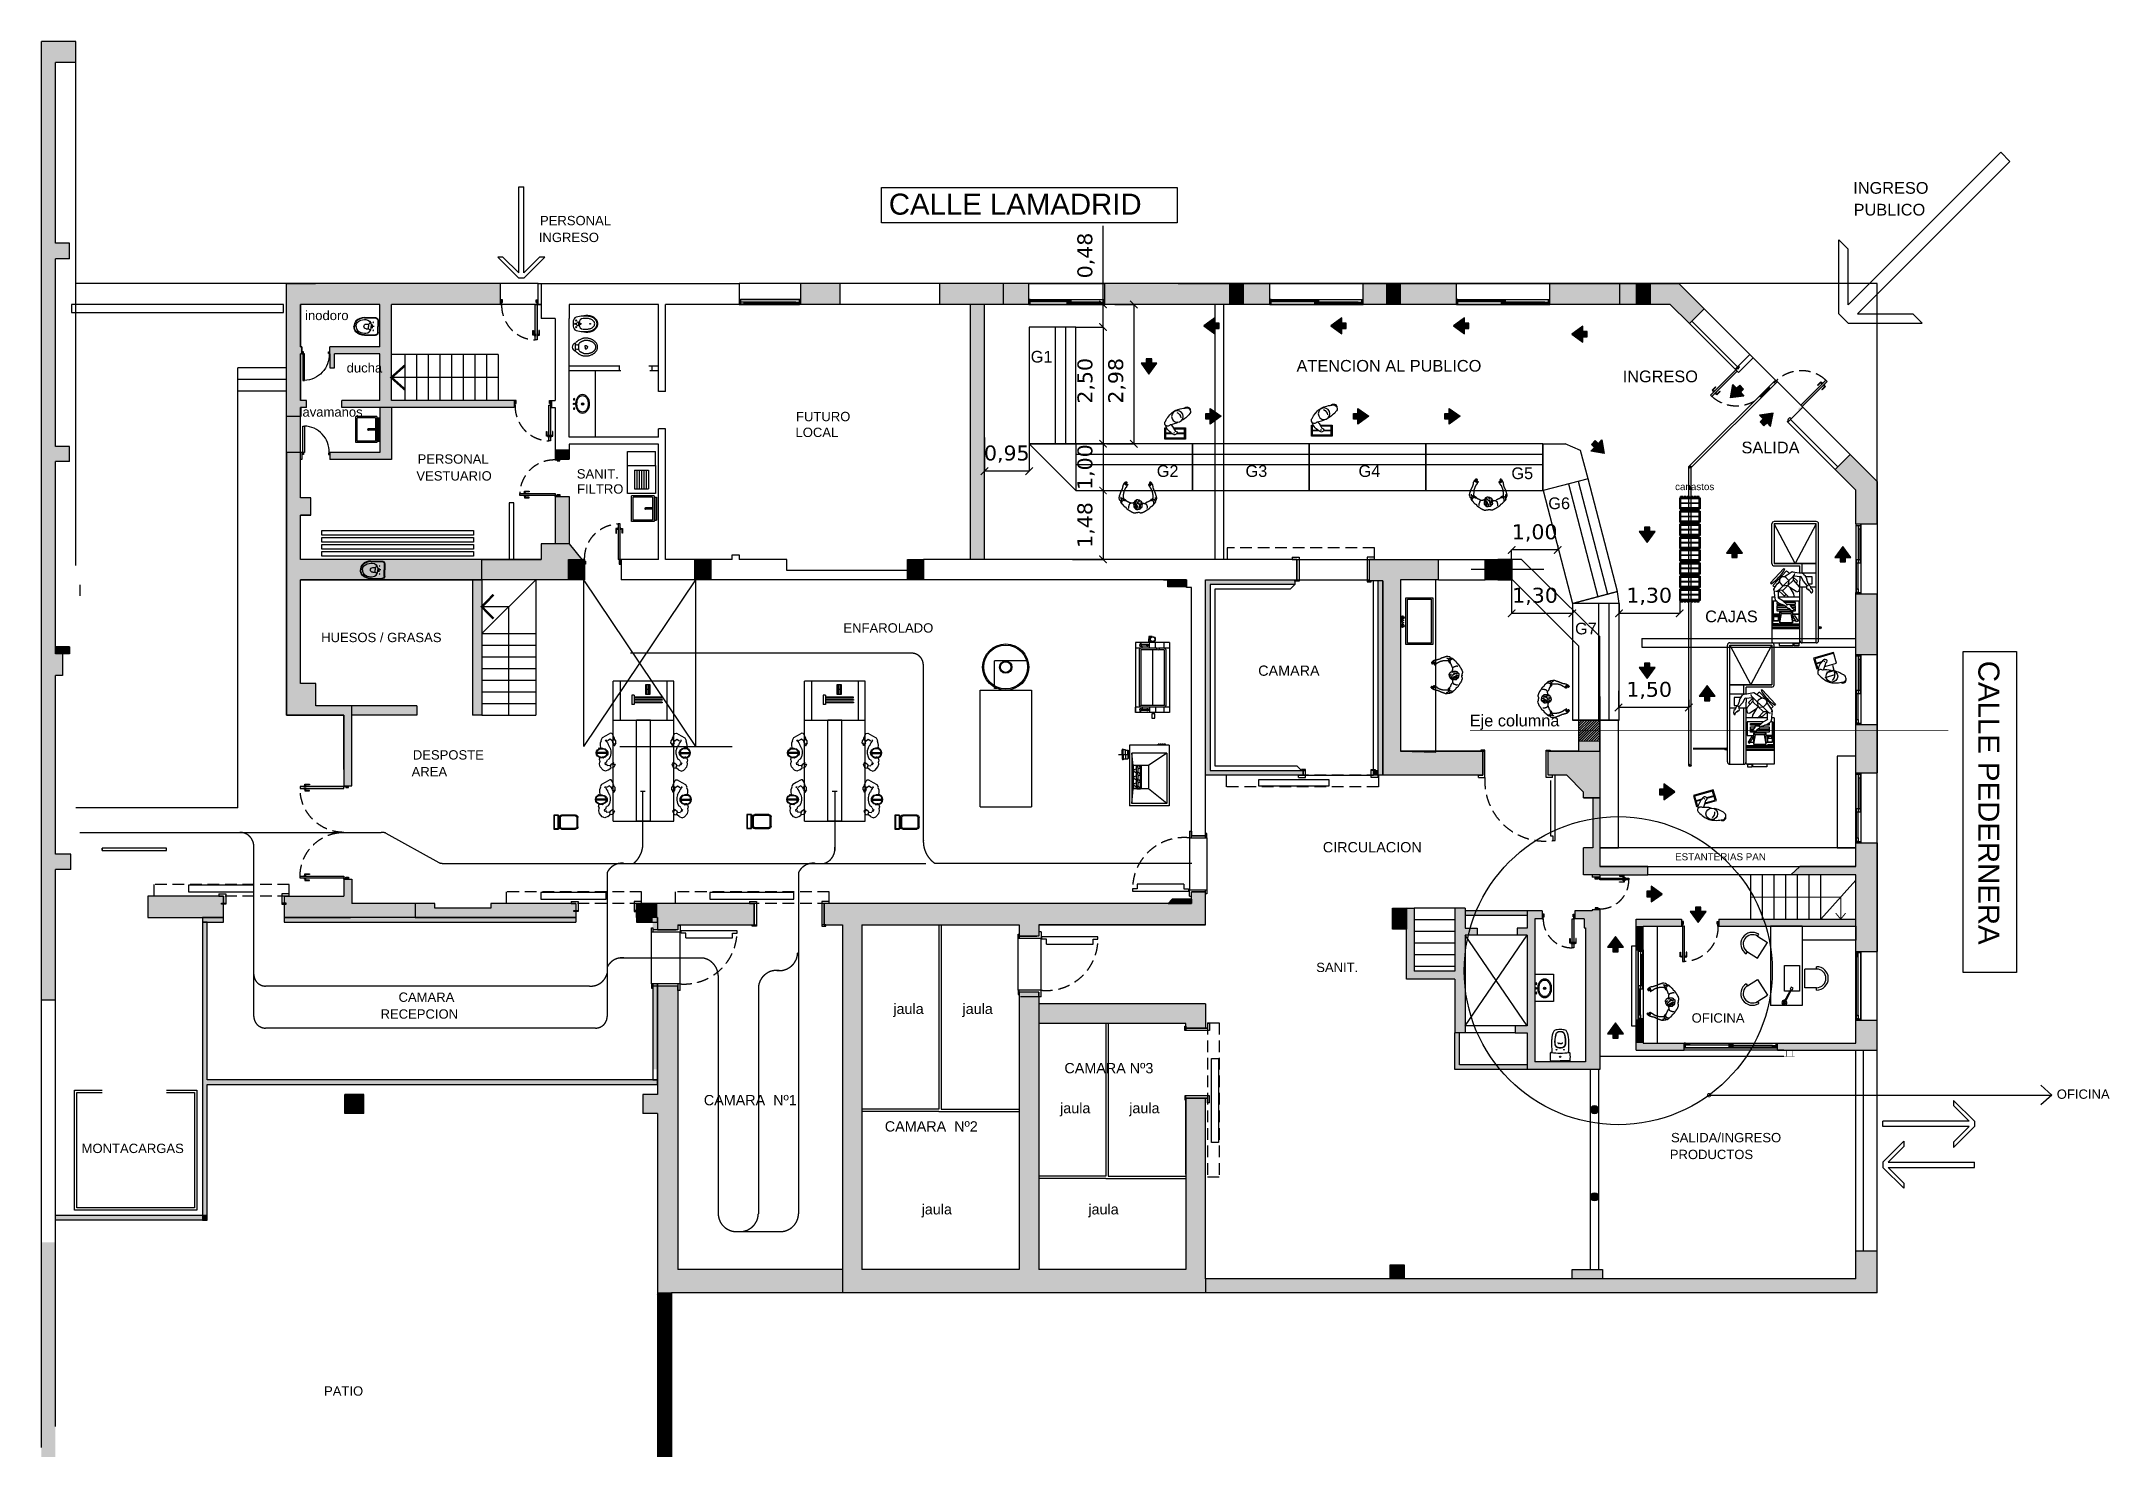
# Model space of a CAD drawing. Header units: millimetres. Extents: x 58411 to 366943, y -302717 to -95300.
# Drawn here: x 181140 to 225437, y -231136 to -201016 of the extents above; entities that cross this region are included whole.
import ezdxf

# ---------------------------------------------------------------- set-up
doc = ezdxf.new("R2010")
doc.units = ezdxf.units.MM
doc.header["$LTSCALE"] = 1000
for name, pattern in [('CENTER', [2, 1.25, -0.25, 0.25, -0.25]), ('DASHDOT', [1, 0.5, -0.25, 0, -0.25]), ('HIDDEN', [0.375, 0.25, -0.125])]:
    doc.linetypes.add(name, pattern=pattern)
for name, color, linetype in [('A-ABER', 7, 'Continuous'), ('a-Columnas', 12, 'Continuous'), ('A-Cotas 100', 191, 'Continuous'), ('A-Cotas 200', 191, 'Continuous'), ('A-Desagues y Pendientes', 240, 'Continuous'), ('A-EQ', 200, 'Continuous'), ('A-hatch', 7, 'Continuous'), ('A-Mur-Nuevo', 5, 'Continuous'), ('A-murhatch', 34, 'Continuous'), ('A-MURHATCH NUEVOS', 24, 'Continuous'), ('A-Muros', 3, 'Continuous'), ('A-MURPAN', 30, 'Continuous'), ('A-Murvis', 1, 'Continuous'), ('A-PALCOS', 200, 'Continuous'), ('A-panelhatch', 30, 'Continuous'), ('A-PLAN', 4, 'DASHDOT'), ('A-Proy', 7, 'HIDDEN'), ('A-RIEL', 252, 'Continuous'), ('PERSONAS', 7, 'Continuous'), ('TXT-EQ', 1, 'Continuous'), ('TXT-LOC', 2, 'Continuous'), ('TXT-MAQ', 1, 'Continuous')]:
    doc.layers.add(name, color=color, linetype=linetype)
doc.layers.add('P-Ventana', color=6, linetype='Continuous', plot=False)
doc.styles.add('A-Verdana', font='verdana.ttf')
doc.styles.add('SB-50', font='swissel.ttf', dxfattribs={"height": 100})
doc.styles.add('SW-100', font='swiss.ttf', dxfattribs={"height": 200})
doc.dimstyles.new('A-V-200', dxfattribs={"dimscale": 2, "dimtxt": 160, "dimasz": 80, "dimexe": 0, "dimexo": 0, "dimgap": 80, "dimtad": 1, "dimlfac": 0.001, "dimzin": 1, "dimtxsty": 'A-Verdana', "dimblk": 'ARCHTICK', "dimcen": 0, "dimclrd": 256, "dimclre": 24, "dimadec": 0, "dimazin": 0, "dimtfac": 1, "dimtmove": 0, "dimatfit": 3, "dimldrblk": 'DOTSMALL', "dimfxl": 1.25, "dimarcsym": 0})
doc.dimstyles.new('Copy of A-50', dxfattribs={"dimtxt": 200, "dimasz": 150, "dimexe": 0, "dimexo": 0, "dimgap": 80, "dimtad": 3, "dimlfac": 0.001, "dimrnd": 0.0025, "dimzin": 0, "dimdsep": 46, "dimtxsty": 'SW-100', "dimcen": 0, "dimclrd": 1, "dimclre": 7, "dimclrt": 2, "dimadec": 0, "dimazin": 0, "dimtfac": 1, "dimtofl": 0, "dimtmove": 2, "dimatfit": 3, "dimldrblk": 'DOTSMALL', "dimfxl": 1, "dimtolj": 1, "dimtzin": 0, "dimarcsym": 0})

msp = doc.modelspace()

# ---------------------------------------------------------------- texts
at = {"layer": 'TXT-EQ', "style": 'SB-50'}
for s, p in [('inodoro', (186787.679, -206985.594)), ('ducha', (187678.088, -208107.787)), ('lavamanos', (186669.917, -209053.846))]:
    msp.add_text(s, height=200, dxfattribs=at).set_placement(p)
at = {"layer": 'TXT-LOC', "style": 'SB-50'}
for s, height, p in [('INGRESO', 250, (219947.094, -204279.506)), ('CALLE LAMADRID', 450, (199290.358, -204727.221)), ('PUBLICO', 250, (219954.546, -204745.336)), ('PERSONAL', 200, (191819.398, -204953.859)), ('INGRESO', 200, (191793.452, -205314.38)), ('G1', 250, (202329.596, -207894.241)), ('FUTURO ', 200, (197302.723, -209150.889)), ('LOCAL', 200, (197291.834, -209489.755)), ('PERSONAL', 200, (189197.893, -210061.514)), ('VESTUARIO', 200, (189171.947, -210422.034)), ('SANIT.', 200, (192607.347, -210379.304)), ('G2', 250, (205028.752, -210344.609)), ('G3', 250, (206929.593, -210344.609)), ('G4', 250, (209349.573, -210344.609)), ('G5', 250, (212624.123, -210391.686)), ('FILTRO', 200, (192613.075, -210702.423)), ('G6', 250, (213414.635, -211034.318)), ('ENFAROLADO', 200, (198318.012, -213678.662)), ('G7', 250, (213986.962, -213716.902)), ('HUESOS / GRASAS', 200, (187132.956, -213883.111)), ('CAMARA', 220, (207201.571, -214603.972)), ('Eje columna', 250, (211731.61, -215688.167)), ('AREA', 200, (189069.627, -216758.211)), ('DESPOSTE', 200, (189095.573, -216397.69)), ('CIRCULACION', 220, (208585.721, -218385.421)), ('SANIT.', 200, (208444.216, -220949.152)), ('CAMARA', 200, (188789.573, -221587.36)), ('RECEPCION', 200, (188404.296, -221947.881)), ('jaula', 220, (199387.055, -221847.181)), ('jaula', 220, (200868.02, -221847.181)), ('OFICINA', 200, (216484.581, -222032.129)), ('CAMARA Nº3', 220, (203050.92, -223116.896)), ('CAMARA  Nº1', 220, (195327.842, -223802.308)), ('OFICINA', 200, (224304.635, -223664.393)), ('CAMARA  Nº2', 220, (199204.449, -224364.978)), ('jaula', 220, (202958.063, -223972.415)), ('jaula', 220, (204439.028, -223972.415)), ('SALIDA/INGRESO', 200, (216042.844, -224595.042)), ('MONTACARGAS', 200, (182002.114, -224826.235)), ('PRODUCTOS', 200, (216016.898, -224955.562)), ('jaula', 220, (199993.127, -226140.121)), ('jaula', 220, (203564.136, -226140.121)), ('PATIO', 200, (187194.239, -230023.156))]:
    msp.add_text(s, height=height, dxfattribs=at).set_placement(p)
msp.add_text('CALLE PEDERNERA', height=450, rotation=270, dxfattribs=at).set_placement((222625.866, -214283.007))
at = {"layer": 'TXT-LOC', "char_height": 250, "width": 14981.0151, "attachment_point": 1, "style": 'SB-50'}
for s, insert in [('ATENCION AL PUBLICO', (208022.297, -207839.71)), ('INGRESO', (215008.74, -208066.581)), ('SALIDA', (217552.701, -209589.501)), ('CAJAS', (216774.02, -213207.342))]:
    msp.add_mtext(s, dxfattribs=dict(at, insert=insert))
at = {"layer": 'TXT-MAQ', "style": 'SW-100'}
for s, p in [('canastos', (216130.373, -210627.382)), ('ESTANTERIAS PAN', (216130.373, -218555.645))]:
    msp.add_text(s, height=150, dxfattribs=at).set_placement(p)

# ---------------------------------------------------------------- blocks, each defined once
blk = doc.blocks.new('puerta5')
at = {"layer": 'A-ABER'}
for points in [[(60, 760), (20, 760), (20, 0), (60, 0)], [(40, -40), (20, -40), (20, 0), (0, 0), (0, -100), (40, -100)], [(800, 0), (780, 0), (780, -40), (760, -40), (760, -100), (800, -100)]]:
    blk.add_hatch(color=53, dxfattribs=at).paths.add_polyline_path(points)
at = {"layer": 'A-ABER', "color": 24}
for points in [[(10, 660), (-30, 660), (-30, 560), (-20, 560), (-20, 650), (10, 650)], [(70, 660), (110, 660), (110, 560), (100, 560), (100, 650), (70, 650)]]:
    blk.add_lwpolyline(points, dxfattribs=at)
for points in [[(10, 680), (20, 680), (20, 630), (10, 630)], [(60, 680), (70, 680), (70, 630), (60, 630)]]:
    blk.add_lwpolyline(points, close=True, dxfattribs=at)
at = {"layer": 'A-ABER', "color": 1}
for points in [[(20, 0), (20, 760), (60, 760), (60, 0), (20, 0)], [(0, 0), (20, 0), (20, -40), (40, -40), (40, -100), (0, -100)], [(800, 0), (780, 0), (780, -40), (760, -40), (760, -100), (800, -100)]]:
    blk.add_lwpolyline(points, dxfattribs=at)
at = {"layer": 'A-ABER', "color": 24, "linetype": 'HIDDEN'}
blk.add_arc((40, 20), 740, 358.4518, 88.4518, dxfattribs=at)
blk = doc.blocks.new('INODCOM')
at = {"layer": 'A-EQ'}
for p, q in [((-174, 190), (60, 190)), ((-174, 180), (60, 180)), ((-87, 50), (-87, 0)), ((-87, -50), (-87, 0)), ((36, 0), (-36, 0)), ((0, 38), (0, -38)), ((110, 130), (110, 0)), ((110, -130), (110, 0)), ((120, 130), (120, 0)), ((120, -130), (120, 0)), ((-174, -180), (60, -180)), ((-174, -190), (60, -190))]:
    blk.add_line(p, q, dxfattribs=at)
for points in [[(-174, 190, 0.186357), (-358, 119, 0.170723), (-400, 0)], [(-174, -190, -0.186357), (-358, -119, -0.170723), (-400, 0)], [(-174, 180, 0.185581), (-351, 112, 0.1696), (-390, 0, 0.1696)], [(-174, -180, -0.185581), (-351, -112, -0.1696), (-390, 0, -0.1696)], [(-355, 0, -0.164568), (-325, 88, -0.182253), (-174, 145), (-147, 145, -0.414213), (-30, 28), (-30, 0)], [(-355, 0, 0.164568), (-325, -88, 0.182253), (-174, -145), (-147, -145, 0.414213), (-30, -28), (-30, 0)], [(-137, 50), (-87, 50, 0.354323), (-53, 97, 0.354323)], [(-137, -50), (-87, -50, -0.354323), (-53, -97, -0.354323)]]:
    blk.add_lwpolyline(points, format="xyb", dxfattribs=at)
for centre in [(13, 85), (13, -85)]:
    blk.add_circle(centre, 5, dxfattribs=at)
for centre, radius, start, end in [((-137, 0), 50, 90, 180), ((-137, 0), 50, 180, 270), ((60, 130), 60, 0, 90), ((60, 130), 50, 0, 90), ((60, -130), 60, 270, 0), ((60, -130), 50, 270, 0)]:
    blk.add_arc(centre, radius, start, end, dxfattribs=at)
blk = doc.blocks.new('congelado 150')
at = {"color": 24, "linetype": 'HIDDEN'}
for p, q in [((250, 2790), (0, 2790)), ((0, -110), (0, 2790)), ((250, -110), (250, 2790)), ((0, -110), (250, -110))]:
    blk.add_line(p, q, dxfattribs=at)
at = {"color": 1}
for p, q in [((-175, 1340), (-150, 1340)), ((-175, 1250), (-175, 1340)), ((-150, 1340), (-150, 1250)), ((-150, 1250), (-175, 1250)), ((-150, 50), (-175, 50)), ((-175, 50), (-175, -40)), ((-150, -40), (-150, 50)), ((-175, -40), (-150, -40))]:
    blk.add_line(p, q, dxfattribs=at)
for p, q in [((45, 1400), (0, 1400)), ((0, 1400), (0, 1300)), ((45, 1400), (45, 1250)), ((0, 1300), (-150, 1300)), ((45, 1250), (-150, 1250)), ((45, 50), (-150, 50)), ((0, 0), (-150, 0)), ((0, -100), (0, 0)), ((45, -100), (45, 50)), ((45, -100), (0, -100))]:
    blk.add_line(p, q)
blk.add_lwpolyline([(235, 650), (235, 2050), (90, 2050), (90, 650)], close=True)
blk = doc.blocks.new('abertura20')
at = {"layer": 'A-ABER'}
for points in [[(60, 940), (20, 940), (20, 0), (60, 0), (60, 810), (60, 810), (60, 860), (60, 860)], [(1980, 940), (1940, 940), (1940, 0), (1980, 0)], [(40, -40), (20, -40), (20, 0), (0, 0), (0, -100), (40, -100)], [(2000, 0), (1980, 0), (1980, -40), (1960, -40), (1960, -100), (2000, -100)]]:
    blk.add_hatch(color=53, dxfattribs=at).paths.add_polyline_path(points)
at = {"layer": 'A-ABER', "color": 1}
for points in [[(20, 0), (20, 940), (60, 940), (60, 0), (20, 0)], [(1980, 0), (1980, 940), (1940, 940), (1940, 0), (1980, 0)], [(0, 0), (20, 0), (20, -40), (40, -40), (40, -100), (0, -100)], [(2000, 0), (1980, 0), (1980, -40), (1960, -40), (1960, -100), (2000, -100)]]:
    blk.add_lwpolyline(points, dxfattribs=at)
at = {"layer": 'A-ABER', "color": 24}
for points in [[(10, 840), (-30, 840), (-30, 740), (-20, 740), (-20, 830), (10, 830)], [(70, 840), (110, 840), (110, 740), (100, 740), (100, 830), (70, 830)], [(1930, 840), (1890, 840), (1890, 740), (1900, 740), (1900, 830), (1930, 830)], [(1990, 840), (2030, 840), (2030, 740), (2020, 740), (2020, 830), (1990, 830)]]:
    blk.add_lwpolyline(points, dxfattribs=at)
for points in [[(10, 860), (20, 860), (20, 810), (10, 810)], [(60, 860), (70, 860), (70, 810), (60, 810)], [(1930, 860), (1940, 860), (1940, 810), (1930, 810)], [(1980, 860), (1990, 860), (1990, 810), (1980, 810)]]:
    blk.add_lwpolyline(points, close=True, dxfattribs=at)
at = {"layer": 'A-ABER', "color": 24, "linetype": 'HIDDEN'}
for centre, start, end in [((60, 0), 0, 90), ((1940, 0), 90, 180)]:
    blk.add_arc(centre, 940, start, end, dxfattribs=at)
blk = doc.blocks.new('700')
at = {"layer": 'A-ABER'}
for points in [[(67385, -43682), (67385, -43062), (67425, -43062), (67425, -43682)], [(67405, -43722), (67385, -43722), (67385, -43682), (67365, -43682), (67365, -43782), (67405, -43782)], [(68065, -43682), (68045, -43682), (68045, -43722), (68025, -43722), (68025, -43782), (68065, -43782)]]:
    blk.add_hatch(color=53, dxfattribs=at).paths.add_polyline_path(points)
at = {"color": 24, "linetype": 'HIDDEN'}
blk.add_arc((67425, -43682), 620, 0, 90, dxfattribs=at)
at = {"layer": 'A-ABER', "color": 24}
for points in [[(67375, -43162), (67335, -43162), (67335, -43262), (67345, -43262), (67345, -43172), (67375, -43172)], [(67435, -43162), (67475, -43162), (67475, -43262), (67465, -43262), (67465, -43172), (67435, -43172)]]:
    blk.add_lwpolyline(points, dxfattribs=at)
for points in [[(67375, -43142), (67385, -43142), (67385, -43192), (67375, -43192)], [(67425, -43142), (67435, -43142), (67435, -43192), (67425, -43192)]]:
    blk.add_lwpolyline(points, close=True, dxfattribs=at)
at = {"layer": 'A-ABER', "color": 1}
for points in [[(67385, -43682), (67385, -43062), (67425, -43062), (67425, -43682), (67385, -43682)], [(67365, -43682), (67385, -43682), (67385, -43722), (67405, -43722), (67405, -43782), (67365, -43782)], [(68065, -43682), (68045, -43682), (68045, -43722), (68025, -43722), (68025, -43782), (68065, -43782)]]:
    blk.add_lwpolyline(points, dxfattribs=at)
blk = doc.blocks.new('heladera larga')
for p, q in [((1444.334, 721.963), (1446.834, 721.963)), ((1444.334, 721.743), (1446.834, 721.743))]:
    blk.add_line(p, q)
for points in [[(1444.334, 722.523), (1446.834, 722.523), (1446.834, 721.523), (1444.334, 721.523), (1444.334, 722.523)], [(1446.834, 721.523), (1446.834, 722.523)]]:
    blk.add_lwpolyline(points)
blk = doc.blocks.new('HOMBRE')
at = {"color": 7}
blk.add_line((0.108, 0.418), (0.099, 0.441), dxfattribs=at)
blk.add_circle((0.042, 0.077), 0.124, dxfattribs=at)
for centre, radius, start, end in [((0.127, 0.115), 0.348, 101.0037, 142.4131), ((0.093, 0.402), 0.0626, 77.7201, 121.3425), ((0.112, 0.424), 0.0439, 20.6172, 110.992), ((-0.101, 0.286), 0.0632, 15.3073, 197.2302), ((0.275, 0.292), 0.437, 183.2676, 201.0067), ((0.21, 0.216), 0.352, 193.2287, 235.9371), ((-0.268, -0.123), 0.483, 39.5638, 61.7778), ((-0.362, 0.912), 0.708, 298.828, 312.7356), ((-0.006, 0.144), 0.144, 272.548, 331.2862), ((0.124, 0.427), 0.0439, 252.8808, 322.4736), ((-0.244, -0.224), 0.535, 16.1178, 42.6465), ((0.133, 0.416), 0.0308, 346.8666, 49.6973), ((0.135, 0.418), 0.0291, 314.8153, 342.5883), ((0.258, 0.191), 0.362, 227.3935, 249.6946), ((0.185, -0.121), 0.0714, 197.7208, 335.3627), ((0.192, -0.094), 0.0808, 222.4127, 13.5996)]:
    blk.add_arc(centre, radius, start, end, dxfattribs=at)
blk = doc.blocks.new('Operario')
at = {"color": 7}
for p, q in [((-657, 268), (-657, 262)), ((-652, 268), (-657, 268)), ((-657, 262), (-655, 262)), ((-655, 262), (-655, 260)), ((-655, 260), (-638, 259)), ((-654, 279), (-654, 274)), ((-652, 279), (-654, 279)), ((-654, 274), (-643, 273)), ((-649, 282), (-652, 279)), ((-652, 271), (-652, 268)), ((-646, 282), (-649, 282)), ((-643, 284), (-646, 284)), ((-646, 284), (-646, 282)), ((-641, 257), (-646, 257)), ((-646, 257), (-646, 251)), ((-646, 251), (-644, 248)), ((-644, 248), (-635, 248)), ((-635, 287), (-643, 287)), ((-643, 287), (-643, 284)), ((-643, 276), (-638, 276)), ((-643, 273), (-643, 276)), ((-638, 259), (-641, 260)), ((-641, 260), (-641, 257)), ((-640, 287), (-632, 287)), ((-638, 287), (-640, 287)), ((-638, 293), (-638, 287)), ((-635, 293), (-638, 293)), ((-638, 276), (-638, 279)), ((-638, 279), (-632, 279)), ((-638, 262), (-630, 262)), ((-630, 262), (-638, 262)), ((-638, 259), (-638, 262)), ((-638, 262), (-638, 259)), ((-632, 295), (-635, 295)), ((-635, 295), (-635, 293)), ((-635, 248), (-635, 251)), ((-635, 251), (-630, 251)), ((-629, 298), (-632, 298)), ((-632, 298), (-632, 295)), ((-632, 290), (-629, 290)), ((-632, 287), (-632, 290)), ((-632, 279), (-629, 282)), ((-630, 262), (-630, 265)), ((-630, 265), (-630, 262)), ((-630, 265), (-621, 265)), ((-624, 265), (-630, 265)), ((-630, 254), (-624, 254)), ((-630, 251), (-630, 254)), ((-629, 301), (-629, 298)), ((-626, 301), (-629, 301)), ((-629, 290), (-627, 293)), ((-629, 282), (-627, 281)), ((-627, 293), (-624, 292)), ((-627, 281), (-624, 284)), ((-624, 304), (-626, 304)), ((-626, 304), (-626, 301)), ((-621, 306), (-624, 304)), ((-624, 295), (-618, 295)), ((-624, 292), (-624, 295)), ((-624, 284), (-618, 284)), ((-619, 268), (-624, 268)), ((-624, 268), (-624, 265)), ((-624, 257), (-619, 256)), ((-624, 254), (-624, 257)), ((-618, 306), (-621, 306)), ((-621, 268), (-616, 268)), ((-621, 265), (-621, 268)), ((-613, 270), (-619, 270)), ((-619, 270), (-619, 268)), ((-619, 256), (-616, 259)), ((-615, 309), (-618, 306)), ((-618, 295), (-615, 298)), ((-618, 284), (-618, 287)), ((-618, 287), (-613, 287)), ((-616, 270), (-610, 270)), ((-616, 268), (-616, 270)), ((-616, 259), (-608, 259)), ((-613, 309), (-615, 309)), ((-615, 298), (-613, 298)), ((-613, 312), (-613, 309)), ((-610, 312), (-613, 312)), ((-613, 301), (-607, 301)), ((-613, 298), (-613, 301)), ((-613, 287), (-610, 290)), ((-607, 273), (-613, 273)), ((-613, 273), (-613, 270)), ((-607, 314), (-610, 312)), ((-610, 290), (-605, 289)), ((-610, 273), (-602, 273)), ((-610, 270), (-610, 273)), ((-608, 262), (-580, 262)), ((-608, 259), (-608, 262)), ((-601, 317), (-607, 314)), ((-607, 303), (-602, 303)), ((-607, 301), (-607, 303)), ((-605, 276), (-607, 273)), ((-605, 289), (-604, 292)), ((-599, 276), (-605, 276)), ((-604, 292), (-596, 292)), ((-602, 276), (-594, 276)), ((-602, 273), (-602, 276)), ((-596, 320), (-601, 317)), ((-600, 245), (-600, 231)), ((-597, 245), (-600, 245)), ((-600, 231), (-597, 231)), ((-599, 278), (-599, 276)), ((-585, 278), (-599, 278)), ((-597, 251), (-597, 245)), ((-594, 251), (-597, 251)), ((-597, 231), (-597, 229)), ((-597, 229), (-591, 228)), ((-593, 320), (-596, 320)), ((-596, 295), (-593, 295)), ((-596, 292), (-596, 295)), ((-594, 276), (-594, 278)), ((-594, 278), (-588, 278)), ((-594, 253), (-594, 251)), ((-591, 253), (-594, 253)), ((-588, 322), (-593, 320)), ((-588, 256), (-591, 256)), ((-591, 256), (-591, 253)), ((-591, 228), (-589, 231)), ((-589, 231), (-586, 231)), ((-585, 322), (-588, 322)), ((-588, 259), (-588, 256)), ((-586, 259), (-588, 259)), ((-580, 262), (-586, 262)), ((-586, 262), (-586, 259)), ((-586, 231), (-586, 234)), ((-586, 234), (-583, 234)), ((-582, 325), (-585, 322)), ((-583, 237), (-580, 237)), ((-583, 234), (-583, 237)), ((-568, 325), (-582, 325)), ((-580, 264), (-580, 262)), ((-580, 262), (-580, 264)), ((-577, 264), (-580, 264)), ((-580, 264), (-577, 264)), ((-580, 237), (-580, 239)), ((-580, 239), (-577, 239)), ((-577, 239), (-575, 242)), ((-575, 242), (-572, 242)), ((-572, 245), (-569, 245)), ((-572, 242), (-572, 245)), ((-569, 245), (-566, 248)), ((-565, 328), (-568, 325)), ((-566, 248), (-564, 248)), ((-554, 328), (-565, 328)), ((-564, 250), (-558, 250)), ((-564, 248), (-564, 250)), ((-558, 253), (-552, 253)), ((-558, 250), (-558, 253)), ((-549, 330), (-554, 328)), ((-552, 253), (-550, 256)), ((-550, 256), (-547, 256)), ((-543, 330), (-549, 330)), ((-547, 258), (-541, 258)), ((-547, 256), (-547, 258)), ((-538, 333), (-543, 330)), ((-541, 261), (-536, 261)), ((-541, 258), (-541, 261)), ((-527, 333), (-538, 333)), ((-536, 264), (-533, 264)), ((-536, 261), (-536, 264)), ((-533, 266), (-530, 266)), ((-533, 264), (-533, 266)), ((-530, 269), (-527, 269)), ((-530, 266), (-530, 269)), ((-527, 336), (-527, 333)), ((-521, 335), (-527, 336)), ((-527, 269), (-527, 272)), ((-527, 272), (-525, 272)), ((-525, 272), (-525, 275)), ((-525, 275), (-522, 275)), ((-522, 277), (-519, 277)), ((-522, 275), (-522, 277)), ((-515, 338), (-521, 335)), ((-519, 277), (-516, 280)), ((-516, 280), (-513, 280)), ((-507, 338), (-515, 338)), ((-513, 283), (-505, 283)), ((-513, 280), (-513, 283)), ((-507, 341), (-507, 338)), ((-502, 341), (-507, 341)), ((-505, 286), (-500, 285)), ((-505, 283), (-505, 286)), ((-496, 343), (-502, 341)), ((-500, 285), (-499, 288)), ((-499, 288), (-494, 288)), ((-493, 343), (-496, 343)), ((-494, 288), (-494, 291)), ((-494, 291), (-491, 291)), ((-485, 346), (-493, 346)), ((-493, 346), (-493, 343)), ((-491, 291), (-488, 294)), ((-488, 294), (-483, 294)), ((-485, 349), (-485, 346)), ((-479, 349), (-485, 349)), ((-483, 296), (-477, 296)), ((-483, 294), (-483, 296)), ((-477, 352), (-479, 349)), ((-471, 351), (-477, 352)), ((-477, 296), (-474, 299)), ((-474, 299), (-466, 299)), ((-468, 354), (-471, 351)), ((-466, 354), (-468, 354)), ((-465, 357), (-466, 354)), ((-466, 302), (-458, 302)), ((-466, 299), (-466, 302)), ((-463, 357), (-465, 357)), ((-460, 360), (-463, 357)), ((-457, 360), (-460, 360)), ((-458, 302), (-458, 304)), ((-458, 304), (-450, 304)), ((-457, 362), (-457, 360)), ((-452, 362), (-457, 362)), ((-446, 365), (-452, 365)), ((-452, 365), (-452, 362)), ((-450, 307), (-441, 307)), ((-450, 304), (-450, 307)), ((-438, 368), (-446, 368)), ((-446, 368), (-446, 365)), ((-441, 310), (-433, 310)), ((-441, 307), (-441, 310)), ((-432, 370), (-438, 370)), ((-438, 370), (-438, 368)), ((-433, 312), (-425, 312)), ((-433, 310), (-433, 312)), ((-427, 373), (-432, 373)), ((-432, 373), (-432, 370)), ((-424, 376), (-427, 373)), ((-425, 315), (-411, 315)), ((-425, 312), (-425, 315)), ((-416, 376), (-424, 376)), ((-415, 378), (-416, 376)), ((-410, 378), (-415, 378)), ((-411, 318), (-389, 317)), ((-411, 315), (-411, 318)), ((-404, 381), (-410, 378)), ((-399, 381), (-404, 381)), ((-396, 384), (-399, 381)), ((-391, 384), (-396, 384)), ((-382, 386), (-391, 386)), ((-391, 386), (-391, 384)), ((-389, 317), (-389, 320)), ((-389, 320), (-308, 319)), ((-382, 389), (-382, 386)), ((-374, 389), (-382, 389)), ((-368, 392), (-374, 392)), ((-374, 392), (-374, 389)), ((-366, 394), (-368, 392)), ((-360, 394), (-366, 394)), ((-352, 397), (-360, 397)), ((-360, 397), (-360, 394)), ((-338, 400), (-352, 400)), ((-352, 400), (-352, 397)), ((-338, 402), (-338, 400)), ((-327, 402), (-338, 402)), ((-324, 405), (-327, 402)), ((-307, 405), (-324, 405)), ((-324, 375), (-322, 375)), ((-322, 375), (-322, 372)), ((-322, 372), (-313, 372)), ((-313, 372), (-313, 369)), ((-313, 369), (-288, 369)), ((-308, 319), (-308, 316)), ((-308, 316), (-297, 316)), ((-269, 396), (-307, 405)), ((-297, 316), (-295, 319)), ((-295, 319), (-292, 319)), ((-292, 333), (-289, 333)), ((-292, 319), (-292, 333)), ((-289, 333), (-289, 341)), ((-289, 341), (-286, 341)), ((-289, 330), (-286, 330)), ((-289, 319), (-289, 330)), ((-286, 319), (-289, 319)), ((-284, 308), (-287, 302)), ((-287, 302), (-287, 299)), ((-287, 299), (-284, 299)), ((-286, 344), (-283, 346)), ((-286, 341), (-286, 344)), ((-286, 338), (-283, 338)), ((-286, 330), (-286, 338)), ((-286, 313), (-286, 319)), ((-286, 313), (-284, 310)), ((-281, 313), (-284, 310)), ((-284, 310), (-284, 308)), ((-284, 299), (-284, 291)), ((-284, 291), (-281, 291)), ((-283, 346), (-283, 349)), ((-283, 349), (-280, 349)), ((-283, 338), (-283, 344)), ((-283, 344), (-280, 344)), ((-278, 316), (-281, 316)), ((-281, 316), (-281, 313)), ((-281, 291), (-281, 286)), ((-281, 286), (-278, 286)), ((-280, 352), (-278, 355)), ((-280, 349), (-280, 352)), ((-280, 344), (-278, 346)), ((-278, 355), (-275, 357)), ((-278, 349), (-272, 355)), ((-278, 346), (-278, 349)), ((-275, 321), (-278, 319)), ((-278, 319), (-278, 316)), ((-278, 286), (-278, 283)), ((-278, 283), (-276, 283)), ((-276, 283), (-276, 280)), ((-276, 280), (-273, 280)), ((-276, 3), (-274, 3)), ((-276, 3), (-274, 3)), ((-275, 357), (-272, 357)), ((-272, 324), (-275, 321)), ((-274, 3), (-273, 20)), ((-274, 3), (-274, -13)), ((-273, 280), (-273, 277)), ((-273, 277), (-270, 277)), ((-273, 14), (-273, 28)), ((-273, 28), (-271, 28)), ((-271, 14), (-273, 14)), ((-272, 357), (-272, 360)), ((-272, 360), (-269, 360)), ((-272, 355), (-269, 355)), ((-270, 324), (-272, 324)), ((-271, 28), (-270, 34)), ((-270, 327), (-270, 324)), ((-270, 277), (-268, 272)), ((-270, 34), (-268, 34)), ((-263, 396), (-269, 396)), ((-269, 360), (-266, 363)), ((-269, 357), (-264, 360)), ((-269, 355), (-269, 357)), ((-268, 272), (-265, 272)), ((-268, 36), (-265, 36)), ((-268, 34), (-268, 36)), ((-266, 363), (-261, 363)), ((-265, 272), (-265, 269)), ((-265, 269), (-262, 269)), ((-265, 39), (-262, 39)), ((-265, 36), (-265, 39)), ((-265, 17), (-260, 14)), ((-264, 360), (-261, 360)), ((-263, 393), (-263, 396)), ((-261, 393), (-263, 393)), ((-259, 310), (-262, 310)), ((-262, 310), (-262, 299)), ((-262, 299), (-259, 299)), ((-262, 269), (-262, 266)), ((-262, 266), (-259, 266)), ((-262, 42), (-259, 45)), ((-262, 39), (-262, 42)), ((-261, 390), (-261, 393)), ((-258, 390), (-261, 390)), ((-261, 363), (-255, 365)), ((-261, 365), (-253, 365)), ((-261, 363), (-261, 365)), ((-261, 360), (-261, 363)), ((-260, 14), (-243, 14)), ((-256, 318), (-259, 316)), ((-259, 316), (-259, 310)), ((-259, 299), (-259, 291)), ((-259, 291), (-256, 291)), ((-259, 266), (-254, 260)), ((-259, 47), (-256, 47)), ((-259, 45), (-259, 47)), ((-255, 388), (-258, 390)), ((-256, 321), (-256, 318)), ((-253, 321), (-256, 321)), ((-256, 291), (-256, 282)), ((-256, 282), (-254, 282)), ((-256, 47), (-256, 58)), ((-256, 58), (-254, 58)), ((-252, 388), (-255, 388)), ((-255, 365), (-253, 365)), ((-254, 282), (-254, 260)), ((-254, 260), (-251, 258)), ((-254, 61), (-251, 61)), ((-254, 58), (-254, 61)), ((-253, 368), (-244, 368)), ((-253, 368), (-250, 368)), ((-253, 365), (-253, 368)), ((-253, 365), (-253, 368)), ((-250, 329), (-253, 329)), ((-253, 329), (-253, 321)), ((-252, 382), (-252, 388)), ((-250, 382), (-252, 382)), ((-251, 258), (-251, 255)), ((-251, 258), (-251, 255)), ((-251, 255), (-248, 255)), ((-251, 61), (-251, 64)), ((-251, 64), (-248, 64)), ((-250, 379), (-250, 382)), ((-247, 379), (-250, 379)), ((-250, 371), (-244, 371)), ((-250, 368), (-250, 371)), ((-247, 332), (-250, 329)), ((-248, 255), (-248, 252)), ((-248, 252), (-246, 252)), ((-248, 67), (-245, 69)), ((-248, 64), (-248, 67)), ((-247, 376), (-247, 379)), ((-244, 376), (-247, 376)), ((-245, 332), (-247, 332)), ((-246, 252), (-246, 249)), ((-246, 249), (-243, 246)), ((-245, 335), (-245, 332)), ((-242, 335), (-245, 335)), ((-245, 69), (-242, 69)), ((-244, 371), (-244, 376)), ((-244, 371), (-228, 371)), ((-244, 368), (-244, 371)), ((-243, 246), (-243, 244)), ((-243, 244), (-240, 244)), ((-243, 14), (-243, 17)), ((-243, 17), (-240, 17)), ((-242, 338), (-242, 335)), ((-236, 338), (-242, 338)), ((-242, 69), (-242, 72)), ((-242, 72), (-240, 72)), ((-240, 244), (-238, 238)), ((-240, 75), (-234, 75)), ((-240, 72), (-240, 75)), ((-240, 17), (-240, 20)), ((-240, 20), (-237, 19)), ((-238, 238), (-238, 235)), ((-238, 235), (-235, 235)), ((-237, 19), (-235, 22)), ((-234, 340), (-236, 338)), ((-235, 235), (-235, 230)), ((-235, 230), (-232, 230)), ((-235, 22), (-232, 25)), ((-231, 340), (-234, 340)), ((-234, 75), (-234, 78)), ((-234, 78), (-231, 78)), ((-232, 230), (-232, 221)), ((-232, 221), (-229, 221)), ((-232, 25), (-226, 28)), ((-220, 343), (-231, 343)), ((-231, 343), (-231, 340)), ((-231, 78), (-228, 80)), ((-229, 221), (-230, 216)), ((-230, 216), (-227, 213)), ((-228, 376), (-222, 376)), ((-228, 371), (-228, 373)), ((-228, 373), (-225, 373)), ((-228, 80), (-226, 80)), ((-227, 213), (-227, 210)), ((-227, 210), (-224, 207)), ((-226, 80), (-223, 83)), ((-226, 28), (-223, 30)), ((-224, 207), (-224, 199)), ((-224, 199), (-221, 199)), ((-223, 83), (-217, 83)), ((-222, 376), (-222, 373)), ((-222, 373), (-217, 373)), ((-221, 199), (-222, 194)), ((-222, 194), (-219, 194)), ((-186, 345), (-220, 346)), ((-220, 346), (-220, 343)), ((-219, 194), (-219, 191)), ((-219, 191), (-216, 185)), ((-217, 373), (-217, 370)), ((-217, 370), (-214, 370)), ((-217, 86), (-206, 85)), ((-217, 83), (-217, 86)), ((-216, 185), (-216, 182)), ((-216, 182), (-213, 182)), ((-215, 86), (-212, 86)), ((-215, 83), (-215, 86)), ((-212, 66), (-215, 63)), ((-214, 370), (-211, 368)), ((-213, 182), (-211, 177)), ((-212, 86), (-212, 91)), ((-212, 91), (-209, 91)), ((-209, 66), (-212, 66)), ((-211, 368), (-208, 368)), ((-211, 177), (-194, 158)), ((-209, 91), (-209, 97)), ((-209, 97), (-206, 97)), ((-206, 69), (-209, 66)), ((-208, 368), (-208, 365)), ((-208, 365), (-203, 365)), ((-207, 19), (-188, 19)), ((-206, 105), (-203, 110)), ((-206, 97), (-206, 105)), ((-206, 85), (-206, 88)), ((-206, 88), (-192, 88)), ((-204, 72), (-206, 69)), ((-198, 72), (-204, 72)), ((-203, 365), (-203, 362)), ((-203, 362), (-200, 362)), ((-203, 116), (-200, 121)), ((-203, 110), (-203, 116)), ((-200, 362), (-197, 359)), ((-200, 121), (-200, 132)), ((-200, 132), (-197, 132)), ((-193, 74), (-198, 74)), ((-198, 74), (-198, 72)), ((-197, 359), (-195, 356)), ((-197, 132), (-197, 155)), ((-197, 155), (-194, 154)), ((-195, 356), (-195, 354)), ((-195, 354), (-192, 354)), ((-194, 160), (-191, 163)), ((-194, 154), (-194, 160)), ((-187, 80), (-193, 77)), ((-193, 77), (-193, 74)), ((-192, 354), (-192, 351)), ((-192, 351), (-189, 351)), ((-192, 88), (-190, 91)), ((-191, 166), (-189, 171)), ((-191, 163), (-191, 166)), ((-190, 91), (-173, 91)), ((-189, 351), (-189, 348)), ((-189, 348), (-186, 348)), ((-189, 174), (-186, 174)), ((-189, 171), (-189, 174)), ((-188, 19), (-185, 22)), ((-184, 80), (-187, 80)), ((-186, 348), (-186, 345)), ((-186, 345), (-184, 345)), ((-186, 174), (-186, 177)), ((-186, 177), (-183, 176)), ((-185, 47), (-182, 46)), ((-185, 22), (-182, 22)), ((-184, 345), (-184, 342)), ((-184, 342), (-181, 342)), ((-181, 82), (-184, 80)), ((-183, 176), (-183, 179)), ((-183, 179), (-180, 179)), ((-182, 46), (-182, 49)), ((-182, 49), (-176, 49)), ((-182, 22), (-179, 24)), ((-181, 342), (-178, 340)), ((-179, 82), (-181, 82)), ((-180, 179), (-177, 185)), ((-176, 85), (-179, 82)), ((-179, 24), (-174, 24)), ((-178, 340), (-176, 337)), ((-177, 185), (-175, 185)), ((-176, 337), (-173, 337)), ((-173, 85), (-176, 85)), ((-176, 49), (-176, 52)), ((-176, 52), (-173, 52)), ((-175, 187), (-169, 187)), ((-175, 185), (-175, 187)), ((-174, 24), (-168, 30)), ((-173, 337), (-173, 334)), ((-173, 334), (-170, 334)), ((-173, 91), (-173, 85)), ((-173, 52), (-173, 55)), ((-173, 55), (-143, 54)), ((-170, 334), (-170, 331)), ((-170, 331), (-165, 328)), ((-169, 187), (-169, 190)), ((-169, 190), (-161, 190)), ((-168, 85), (-165, 85)), ((-168, 30), (-165, 30)), ((-165, 328), (-165, 326)), ((-165, 326), (-162, 326)), ((-165, 85), (-162, 88)), ((-165, 30), (-163, 32)), ((-163, 32), (-160, 32)), ((-162, 326), (-159, 323)), ((-162, 88), (-148, 88)), ((-161, 190), (-158, 193)), ((-160, 32), (-157, 35)), ((-159, 323), (-156, 320)), ((-158, 193), (-147, 193)), ((-157, 35), (-154, 35)), ((-156, 320), (-154, 317)), ((-154, 317), (-151, 317)), ((-154, 35), (-149, 38)), ((-151, 317), (-148, 314)), ((-149, 38), (-132, 38)), ((-148, 314), (-143, 309)), ((-148, 88), (-145, 90)), ((-147, 193), (-144, 195)), ((-145, 90), (-126, 90)), ((-144, 195), (-141, 195)), ((-143, 309), (-140, 309)), ((-143, 54), (-140, 51)), ((-141, 195), (-136, 198)), ((-140, 309), (-137, 303)), ((-140, 51), (-110, 51)), ((-137, 303), (-135, 300)), ((-136, 198), (-133, 198)), ((-135, 300), (-132, 298)), ((-133, 198), (-130, 201)), ((-132, 298), (-129, 295)), ((-132, 38), (-127, 40)), ((-130, 201), (-125, 201)), ((-129, 295), (-129, 292)), ((-129, 292), (-126, 292)), ((-127, 40), (-124, 40)), ((-126, 292), (-124, 289)), ((-126, 90), (-123, 87)), ((-125, 201), (-119, 203)), ((-124, 289), (-121, 286)), ((-124, 40), (-124, 37)), ((-124, 37), (-110, 37)), ((-123, 87), (-118, 87)), ((-121, 286), (-121, 281)), ((-121, 281), (-118, 278)), ((-119, 203), (-97, 203)), ((-118, 278), (-118, 275)), ((-118, 275), (-115, 275)), ((-118, 87), (-115, 84)), ((-115, 275), (-116, 267)), ((-116, 267), (-113, 267)), ((-115, 84), (-112, 84)), ((-113, 267), (-113, 261)), ((-113, 261), (-107, 261)), ((-113, -1), (-108, 1)), ((-112, 84), (-112, 82)), ((-112, 82), (-110, 82)), ((-110, 82), (-107, 79)), ((-110, 37), (-107, 35)), ((-108, 1), (-77, 1)), ((-107, 261), (-107, 259)), ((-107, 259), (-105, 258)), ((-107, 79), (-107, 73)), ((-107, 73), (-104, 73)), ((-107, 35), (-99, 34)), ((-105, 258), (-105, 256)), ((-105, 256), (-99, 256)), ((-104, 73), (-104, 68)), ((-104, 68), (-101, 68)), ((-101, 68), (-101, 65)), ((-101, 65), (-99, 65)), ((-99, 256), (-94, 253)), ((-99, 65), (-99, 62)), ((-99, 62), (-93, 62)), ((-97, 203), (-97, 200)), ((-97, 200), (-92, 200)), ((-94, 253), (-94, 250)), ((-94, 250), (-88, 247)), ((-93, 62), (-90, 59)), ((-92, 200), (-92, 197)), ((-92, 197), (-89, 197)), ((-90, 59), (-88, 59)), ((-88, 247), (-85, 247)), ((-88, 59), (-88, 56)), ((-88, 56), (-82, 56)), ((-85, 247), (-85, 244)), ((-85, 244), (-80, 242)), ((-82, 56), (-82, 54)), ((-82, 54), (-79, 54)), ((-80, 242), (-80, 239)), ((-80, 239), (-75, 236)), ((-79, 54), (-80, 51)), ((-80, 51), (-77, 51)), ((-77, 51), (-77, 48)), ((-77, 48), (-74, 45)), ((-75, 236), (-72, 233)), ((-74, 45), (-74, 42)), ((-74, 42), (-71, 40)), ((-72, 233), (-72, 230)), ((-72, 230), (-69, 228)), ((-71, 40), (-71, 37)), ((-71, 37), (-69, 31)), ((-69, 4), (-70, 1)), ((-69, -2), (-70, 1)), ((-69, 228), (-66, 222)), ((-69, 31), (-69, 4)), ((-66, 222), (-64, 219)), ((-64, 219), (-61, 214)), ((-61, 214), (-61, 211)), ((-61, 211), (-58, 208)), ((-58, 208), (-58, 205)), ((-58, 205), (-56, 203)), ((-56, 203), (-56, 197)), ((-56, 197), (-53, 197)), ((-53, 197), (-50, 191)), ((-50, 191), (-47, 186)), ((-47, 186), (-45, 186)), ((-45, 186), (-42, 180)), ((-42, 180), (-39, 175)), ((-39, 175), (-37, 172)), ((-37, 172), (-37, 169)), ((-37, 169), (-34, 169)), ((-34, 169), (-31, 164)), ((-31, 164), (-28, 158)), ((-28, 158), (-26, 155)), ((-26, 155), (-23, 152)), ((-23, 152), (-23, 150)), ((-23, 150), (-20, 150)), ((-20, 150), (-18, 144)), ((-18, 144), (-18, 141)), ((-18, 141), (-15, 138)), ((-15, 138), (-15, 136)), ((-15, 136), (-12, 130)), ((-12, 130), (-9, 130)), ((-9, 130), (-7, 125)), ((-7, 125), (-4, 119)), ((-4, 119), (-4, 111)), ((-4, 111), (-1, 108)), ((-2, 33), (-3, 6)), ((-3, 6), (0, 6)), ((0, 36), (-2, 33)), ((-1, 108), (-1, 105)), ((-1, 105), (1, 100)), ((3, 41), (0, 39)), ((0, 39), (0, 36)), ((0, 6), (0, 0)), ((0, -6), (0, 0)), ((1, 100), (1, 97)), ((1, 97), (4, 94)), ((6, 50), (3, 47)), ((3, 47), (3, 41)), ((4, 94), (4, 91)), ((4, 91), (7, 86)), ((9, 58), (6, 52)), ((6, 52), (6, 50)), ((7, 86), (7, 83)), ((7, 83), (9, 80)), ((9, 80), (9, 58)), ((-664, -252), (-664, -246)), ((-664, -246), (-661, -246)), ((-658, -252), (-664, -252)), ((-661, -246), (-661, -244)), ((-661, -244), (-644, -244)), ((-661, -263), (-661, -257)), ((-661, -257), (-650, -258)), ((-658, -263), (-661, -263)), ((-658, -255), (-658, -252)), ((-656, -266), (-658, -263)), ((-653, -266), (-656, -266)), ((-653, -269), (-653, -266)), ((-650, -269), (-653, -269)), ((-652, -235), (-650, -233)), ((-652, -241), (-652, -235)), ((-647, -241), (-652, -241)), ((-650, -233), (-641, -233)), ((-650, -258), (-650, -260)), ((-650, -260), (-644, -260)), ((-650, -271), (-650, -269)), ((-642, -271), (-650, -271)), ((-647, -244), (-647, -241)), ((-644, -244), (-647, -244)), ((-645, -271), (-647, -271)), ((-647, -271), (-639, -272)), ((-645, -277), (-645, -271)), ((-642, -277), (-645, -277)), ((-644, -247), (-644, -244)), ((-644, -244), (-644, -247)), ((-636, -247), (-644, -247)), ((-644, -247), (-636, -247)), ((-644, -260), (-644, -263)), ((-644, -263), (-639, -263)), ((-642, -280), (-642, -277)), ((-639, -280), (-642, -280)), ((-641, -233), (-641, -236)), ((-641, -236), (-636, -236)), ((-639, -263), (-636, -266)), ((-639, -272), (-639, -274)), ((-639, -274), (-636, -274)), ((-639, -283), (-639, -280)), ((-636, -283), (-639, -283)), ((-636, -236), (-636, -238)), ((-636, -238), (-630, -238)), ((-636, -249), (-636, -247)), ((-636, -247), (-636, -249)), ((-630, -250), (-636, -249)), ((-636, -249), (-628, -250)), ((-636, -266), (-633, -266)), ((-636, -274), (-634, -277)), ((-636, -285), (-636, -283)), ((-634, -285), (-636, -285)), ((-634, -277), (-631, -277)), ((-634, -288), (-634, -285)), ((-631, -288), (-634, -288)), ((-633, -266), (-631, -269)), ((-631, -269), (-625, -269)), ((-631, -277), (-631, -280)), ((-631, -280), (-625, -280)), ((-628, -291), (-631, -288)), ((-630, -238), (-630, -241)), ((-630, -241), (-625, -241)), ((-630, -252), (-630, -250)), ((-625, -252), (-630, -252)), ((-628, -250), (-628, -252)), ((-628, -252), (-622, -252)), ((-625, -291), (-628, -291)), ((-625, -241), (-622, -244)), ((-625, -255), (-625, -252)), ((-619, -255), (-625, -255)), ((-625, -269), (-625, -272)), ((-625, -272), (-620, -272)), ((-625, -280), (-623, -283)), ((-623, -294), (-625, -291)), ((-623, -283), (-620, -283)), ((-620, -294), (-623, -294)), ((-622, -244), (-614, -244)), ((-622, -252), (-622, -255)), ((-622, -255), (-617, -255)), ((-620, -272), (-617, -275)), ((-620, -283), (-620, -286)), ((-620, -286), (-614, -286)), ((-620, -297), (-620, -294)), ((-617, -297), (-620, -297)), ((-619, -258), (-619, -255)), ((-614, -258), (-619, -258)), ((-617, -255), (-617, -258)), ((-617, -258), (-608, -258)), ((-617, -275), (-611, -275)), ((-614, -299), (-617, -297)), ((-614, -244), (-614, -247)), ((-614, -247), (-586, -247)), ((-611, -261), (-614, -258)), ((-614, -286), (-614, -288)), ((-614, -288), (-609, -288)), ((-609, -302), (-614, -299)), ((-606, -261), (-611, -261)), ((-611, -275), (-611, -277)), ((-611, -277), (-603, -278)), ((-603, -305), (-609, -302)), ((-608, -258), (-608, -261)), ((-608, -261), (-600, -261)), ((-606, -264), (-606, -261)), ((-592, -264), (-606, -264)), ((-605, -230), (-605, -217)), ((-605, -217), (-602, -217)), ((-603, -230), (-605, -230)), ((-603, -236), (-603, -230)), ((-600, -236), (-603, -236)), ((-603, -278), (-603, -280)), ((-603, -280), (-600, -280)), ((-601, -305), (-603, -305)), ((-602, -214), (-597, -214)), ((-602, -217), (-602, -214)), ((-595, -308), (-601, -305)), ((-600, -239), (-600, -236)), ((-597, -239), (-600, -239)), ((-600, -261), (-600, -264)), ((-600, -264), (-595, -264)), ((-597, -214), (-594, -217)), ((-597, -242), (-597, -239)), ((-594, -242), (-597, -242)), ((-592, -308), (-595, -308)), ((-594, -217), (-591, -217)), ((-594, -244), (-594, -242)), ((-592, -244), (-594, -244)), ((-592, -247), (-592, -244)), ((-586, -247), (-592, -247)), ((-590, -311), (-592, -308)), ((-591, -217), (-591, -220)), ((-591, -220), (-589, -220)), ((-576, -311), (-590, -311)), ((-589, -220), (-589, -222)), ((-589, -222), (-586, -222)), ((-586, -222), (-586, -225)), ((-586, -225), (-583, -225)), ((-586, -247), (-586, -250)), ((-586, -250), (-586, -247)), ((-586, -250), (-583, -250)), ((-583, -250), (-586, -250)), ((-583, -225), (-580, -228)), ((-580, -228), (-578, -228)), ((-578, -228), (-578, -231)), ((-578, -231), (-575, -231)), ((-573, -314), (-576, -311)), ((-575, -231), (-572, -234)), ((-562, -314), (-573, -314)), ((-572, -234), (-569, -234)), ((-569, -234), (-569, -236)), ((-569, -236), (-564, -236)), ((-564, -236), (-564, -239)), ((-564, -239), (-558, -239)), ((-557, -317), (-562, -314)), ((-558, -239), (-556, -242)), ((-551, -317), (-557, -317)), ((-556, -242), (-553, -242)), ((-553, -242), (-553, -245)), ((-553, -245), (-547, -245)), ((-546, -320), (-551, -317)), ((-547, -245), (-548, -248)), ((-548, -248), (-542, -248)), ((-535, -320), (-546, -320)), ((-542, -248), (-542, -251)), ((-542, -251), (-539, -251)), ((-539, -251), (-539, -253)), ((-539, -253), (-537, -253)), ((-537, -253), (-537, -256)), ((-537, -256), (-534, -256)), ((-535, -323), (-535, -320)), ((-529, -323), (-535, -323)), ((-534, -256), (-534, -259)), ((-534, -259), (-531, -259)), ((-531, -259), (-531, -262)), ((-531, -262), (-528, -262)), ((-524, -325), (-529, -323)), ((-528, -262), (-528, -265)), ((-528, -265), (-526, -265)), ((-526, -265), (-523, -267)), ((-515, -326), (-524, -325)), ((-523, -267), (-520, -267)), ((-520, -267), (-520, -270)), ((-520, -270), (-512, -270)), ((-515, -328), (-515, -326)), ((-510, -328), (-515, -328)), ((-512, -270), (-512, -273)), ((-512, -273), (-506, -273)), ((-504, -331), (-510, -328)), ((-506, -273), (-506, -276)), ((-506, -276), (-501, -276)), ((-502, -331), (-504, -331)), ((-502, -334), (-502, -331)), ((-493, -334), (-502, -334)), ((-501, -276), (-501, -279)), ((-501, -279), (-498, -279)), ((-498, -279), (-495, -282)), ((-495, -282), (-490, -282)), ((-493, -337), (-493, -334)), ((-488, -337), (-493, -337)), ((-490, -282), (-490, -284)), ((-490, -284), (-484, -284)), ((-485, -340), (-488, -337)), ((-480, -340), (-485, -340)), ((-484, -284), (-482, -287)), ((-482, -287), (-473, -287)), ((-477, -343), (-480, -340)), ((-474, -343), (-477, -343)), ((-474, -345), (-474, -343)), ((-471, -345), (-474, -345)), ((-473, -287), (-473, -290)), ((-473, -290), (-465, -290)), ((-469, -348), (-471, -345)), ((-466, -348), (-469, -348)), ((-466, -351), (-466, -348)), ((-460, -351), (-466, -351)), ((-465, -290), (-465, -293)), ((-465, -293), (-457, -293)), ((-460, -354), (-460, -351)), ((-455, -354), (-460, -354)), ((-457, -293), (-457, -296)), ((-457, -296), (-449, -296)), ((-455, -357), (-455, -354)), ((-447, -357), (-455, -357)), ((-449, -296), (-449, -299)), ((-449, -299), (-440, -299)), ((-447, -360), (-447, -357)), ((-441, -360), (-447, -360)), ((-441, -362), (-441, -360)), ((-436, -363), (-441, -362)), ((-440, -299), (-440, -302)), ((-440, -302), (-432, -302)), ((-433, -365), (-436, -363)), ((-425, -365), (-433, -365)), ((-432, -302), (-432, -304)), ((-432, -304), (-418, -305)), ((-425, -368), (-425, -365)), ((-419, -368), (-425, -368)), ((-414, -371), (-419, -368)), ((-418, -305), (-418, -307)), ((-418, -307), (-396, -308)), ((-408, -371), (-414, -371)), ((-405, -374), (-408, -371)), ((-400, -374), (-405, -374)), ((-400, -377), (-400, -374)), ((-392, -377), (-400, -377)), ((-396, -308), (-396, -310)), ((-396, -310), (-316, -311)), ((-392, -380), (-392, -377)), ((-383, -380), (-392, -380)), ((-383, -383), (-383, -380)), ((-378, -383), (-383, -383)), ((-375, -385), (-378, -383)), ((-370, -385), (-375, -385)), ((-370, -388), (-370, -385)), ((-361, -388), (-370, -388)), ((-361, -391), (-361, -388)), ((-347, -391), (-361, -391)), ((-348, -394), (-347, -391)), ((-336, -394), (-348, -394)), ((-334, -397), (-336, -394)), ((-317, -397), (-334, -397)), ((-333, -367), (-331, -367)), ((-331, -367), (-331, -364)), ((-331, -364), (-322, -364)), ((-322, -364), (-322, -361)), ((-322, -361), (-297, -361)), ((-278, -389), (-317, -397)), ((-316, -311), (-316, -309)), ((-316, -309), (-305, -309)), ((-305, -309), (-302, -312)), ((-302, -312), (-300, -312)), ((-300, -312), (-300, -325)), ((-300, -325), (-297, -325)), ((-294, -312), (-297, -312)), ((-297, -312), (-297, -323)), ((-297, -323), (-294, -323)), ((-297, -325), (-297, -334)), ((-297, -334), (-294, -334)), ((-294, -292), (-291, -292)), ((-294, -295), (-294, -292)), ((-291, -301), (-294, -295)), ((-294, -306), (-291, -303)), ((-294, -306), (-294, -312)), ((-294, -323), (-294, -331)), ((-294, -331), (-291, -331)), ((-294, -334), (-294, -337)), ((-294, -337), (-292, -339)), ((-291, -331), (-292, -337)), ((-292, -337), (-289, -337)), ((-292, -339), (-292, -342)), ((-292, -342), (-289, -342)), ((-291, -292), (-291, -284)), ((-291, -284), (-288, -284)), ((-291, -303), (-291, -301)), ((-288, -306), (-291, -303)), ((-289, -337), (-286, -339)), ((-289, -342), (-289, -345)), ((-289, -345), (-286, -348)), ((-288, -284), (-288, -279)), ((-288, -279), (-285, -279)), ((-288, -309), (-288, -306)), ((-286, -309), (-288, -309)), ((-286, -312), (-286, -309)), ((-283, -315), (-286, -312)), ((-286, -339), (-286, -342)), ((-286, -342), (-281, -348)), ((-286, -348), (-283, -351)), ((-285, -279), (-285, -276)), ((-285, -276), (-283, -276)), ((-283, -276), (-282, -273)), ((-280, -317), (-283, -315)), ((-283, -351), (-281, -351)), ((-282, -273), (-280, -273)), ((-281, -348), (-278, -348)), ((-281, -351), (-281, -353)), ((-281, -353), (-278, -353)), ((-280, -273), (-280, -270)), ((-280, -270), (-277, -270)), ((-278, -317), (-280, -317)), ((-278, -320), (-278, -317)), ((-278, -348), (-278, -351)), ((-278, -351), (-272, -353)), ((-278, -353), (-275, -356)), ((-273, -389), (-278, -389)), ((-277, -270), (-274, -265)), ((-275, -356), (-270, -356)), ((-271, -8), (-274, -8)), ((-274, -8), (-274, -22)), ((-274, -22), (-271, -22)), ((-274, -265), (-271, -265)), ((-270, -387), (-273, -387)), ((-273, -387), (-273, -389)), ((-272, -353), (-270, -353)), ((-271, -22), (-271, -27)), ((-271, -27), (-268, -27)), ((-271, -265), (-271, -262)), ((-271, -262), (-269, -262)), ((-270, -353), (-270, -356)), ((-270, -356), (-270, -359)), ((-270, -356), (-264, -359)), ((-270, -359), (-261, -359)), ((-267, -384), (-270, -384)), ((-270, -384), (-270, -387)), ((-269, -262), (-269, -259)), ((-269, -259), (-266, -259)), ((-269, -304), (-269, -293)), ((-269, -293), (-266, -293)), ((-266, -304), (-269, -304)), ((-268, -27), (-268, -30)), ((-268, -30), (-266, -30)), ((-264, -381), (-267, -384)), ((-266, -30), (-266, -33)), ((-266, -33), (-263, -33)), ((-266, -259), (-260, -254)), ((-266, -293), (-266, -284)), ((-266, -284), (-263, -284)), ((-266, -309), (-266, -304)), ((-264, -312), (-266, -309)), ((-264, -315), (-264, -312)), ((-261, -315), (-264, -315)), ((-264, -359), (-261, -359)), ((-262, -381), (-264, -381)), ((-263, -33), (-263, -36)), ((-263, -36), (-260, -38)), ((-263, -284), (-263, -276)), ((-263, -276), (-260, -276)), ((-259, -376), (-262, -376)), ((-262, -376), (-262, -381)), ((-261, -323), (-261, -315)), ((-258, -323), (-261, -323)), ((-261, -359), (-261, -362)), ((-261, -359), (-261, -362)), ((-261, -362), (-259, -362)), ((-261, -362), (-253, -362)), ((-260, -38), (-260, -41)), ((-260, -41), (-258, -41)), ((-260, -254), (-257, -251)), ((-260, -276), (-260, -254)), ((-259, -362), (-259, -365)), ((-259, -365), (-253, -365)), ((-256, -373), (-259, -373)), ((-259, -373), (-259, -376)), ((-258, -41), (-258, -52)), ((-258, -52), (-255, -52)), ((-255, -326), (-258, -323)), ((-257, -36), (-252, -36)), ((-257, -251), (-257, -249)), ((-257, -249), (-255, -249)), ((-257, -251), (-257, -249)), ((-256, -370), (-256, -373)), ((-253, -370), (-256, -370)), ((-255, -52), (-255, -55)), ((-255, -55), (-252, -55)), ((-255, -249), (-255, -246)), ((-255, -246), (-252, -246)), ((-253, -326), (-255, -326)), ((-253, -329), (-253, -326)), ((-250, -329), (-253, -329)), ((-253, -362), (-253, -365)), ((-253, -365), (-253, -370)), ((-253, -365), (-237, -365)), ((-252, -36), (-252, -38)), ((-252, -38), (-244, -39)), ((-252, -55), (-252, -58)), ((-252, -58), (-249, -58)), ((-252, -243), (-249, -240)), ((-252, -246), (-252, -243)), ((-250, -332), (-250, -329)), ((-245, -332), (-250, -332)), ((-249, -58), (-249, -61)), ((-249, -61), (-247, -63)), ((-249, -240), (-249, -238)), ((-249, -238), (-246, -238)), ((-247, -63), (-244, -63)), ((-246, -238), (-243, -232)), ((-242, -334), (-245, -332)), ((-244, -39), (-241, -41)), ((-244, -63), (-244, -66)), ((-244, -66), (-241, -66)), ((-243, -232), (-243, -229)), ((-243, -229), (-240, -229)), ((-239, -334), (-242, -334)), ((-241, -41), (-233, -41)), ((-241, -66), (-241, -69)), ((-241, -69), (-236, -69)), ((-240, -229), (-240, -224)), ((-240, -224), (-238, -224)), ((-239, -337), (-239, -334)), ((-228, -337), (-239, -337)), ((-238, -11), (-238, -14)), ((-238, -14), (-224, -14)), ((-238, -224), (-238, -216)), ((-238, -216), (-235, -216)), ((-237, -365), (-237, -368)), ((-237, -368), (-234, -368)), ((-237, -370), (-231, -371)), ((-236, -69), (-236, -72)), ((-236, -72), (-233, -72)), ((-235, -210), (-232, -207)), ((-235, -216), (-235, -210)), ((-233, -41), (-233, -44)), ((-233, -44), (-224, -44)), ((-233, -72), (-230, -75)), ((-232, -205), (-229, -202)), ((-232, -207), (-232, -205)), ((-231, -368), (-226, -368)), ((-231, -371), (-231, -368)), ((-230, -75), (-228, -75)), ((-229, -202), (-229, -194)), ((-229, -194), (-226, -194)), ((-228, -75), (-225, -77)), ((-228, -340), (-228, -337)), ((-195, -341), (-228, -340)), ((-226, -194), (-226, -188)), ((-226, -188), (-223, -188)), ((-226, -368), (-226, -365)), ((-226, -365), (-223, -365)), ((-225, -77), (-219, -78)), ((-224, -14), (-221, -11)), ((-224, -44), (-222, -47)), ((-223, -185), (-221, -180)), ((-223, -188), (-223, -185)), ((-223, -365), (-220, -362)), ((-222, -47), (-216, -47)), ((-221, -11), (-218, -11)), ((-221, -180), (-221, -177)), ((-221, -177), (-218, -177)), ((-220, -362), (-217, -362)), ((-219, -78), (-219, -80)), ((-219, -80), (-208, -80)), ((-218, -11), (-216, -8)), ((-218, -177), (-215, -172)), ((-217, -78), (-217, -80)), ((-217, -80), (-214, -80)), ((-217, -362), (-217, -360)), ((-217, -360), (-212, -360)), ((-216, -8), (-210, -6)), ((-216, -47), (-211, -50)), ((-214, -61), (-216, -58)), ((-215, -172), (-198, -153)), ((-211, -61), (-214, -61)), ((-214, -80), (-214, -86)), ((-214, -86), (-211, -86)), ((-212, -360), (-212, -357)), ((-212, -357), (-209, -357)), ((-211, -50), (-202, -50)), ((-208, -64), (-211, -61)), ((-211, -86), (-211, -91)), ((-211, -91), (-208, -91)), ((-210, -6), (-205, -6)), ((-208, -91), (-209, -100)), ((-209, -100), (-206, -105)), ((-209, -357), (-206, -354)), ((-205, -67), (-208, -64)), ((-208, -80), (-208, -83)), ((-208, -83), (-194, -83)), ((-206, -105), (-206, -111)), ((-206, -111), (-203, -116)), ((-206, -354), (-203, -352)), ((-205, -6), (-205, -3)), ((-205, -3), (-191, -3)), ((-200, -67), (-205, -67)), ((-203, -116), (-203, -128)), ((-203, -128), (-201, -128)), ((-203, -352), (-203, -349)), ((-203, -349), (-200, -349)), ((-202, -50), (-200, -53)), ((-201, -128), (-201, -150)), ((-201, -150), (-198, -150)), ((-200, -53), (-183, -53)), ((-200, -69), (-200, -67)), ((-194, -70), (-200, -69)), ((-200, -349), (-200, -346)), ((-200, -346), (-198, -346)), ((-198, -150), (-198, -155)), ((-198, -155), (-195, -158)), ((-198, -346), (-198, -343)), ((-198, -343), (-195, -343)), ((-195, -158), (-195, -161)), ((-195, -161), (-193, -166)), ((-195, -343), (-195, -341)), ((-195, -341), (-192, -341)), ((-194, -34), (-180, -34)), ((-194, -72), (-194, -70)), ((-189, -75), (-194, -72)), ((-194, -83), (-192, -86)), ((-193, -166), (-193, -169)), ((-193, -169), (-190, -169)), ((-192, -86), (-175, -86)), ((-192, -341), (-192, -338)), ((-192, -338), (-189, -338)), ((-190, -169), (-190, -172)), ((-190, -172), (-187, -172)), ((-186, -75), (-189, -75)), ((-189, -338), (-187, -335)), ((-187, -172), (-187, -175)), ((-187, -175), (-185, -175)), ((-187, -335), (-184, -332)), ((-183, -78), (-186, -75)), ((-185, -175), (-182, -180)), ((-184, -332), (-181, -332)), ((-183, -53), (-183, -56)), ((-183, -56), (-158, -56)), ((-181, -78), (-183, -78)), ((-182, -180), (-179, -180)), ((-178, -81), (-181, -78)), ((-181, -332), (-181, -330)), ((-181, -330), (-178, -330)), ((-180, -34), (-180, -31)), ((-180, -31), (-172, -31)), ((-179, -180), (-179, -183)), ((-179, -183), (-174, -183)), ((-175, -81), (-178, -81)), ((-178, -327), (-173, -324)), ((-178, -330), (-178, -327)), ((-175, -86), (-175, -81)), ((-174, -183), (-174, -186)), ((-174, -186), (-165, -186)), ((-173, -324), (-173, -321)), ((-173, -321), (-170, -322)), ((-172, -31), (-172, -28)), ((-172, -28), (-166, -28)), ((-170, -81), (-167, -81)), ((-170, -322), (-167, -319)), ((-167, -81), (-164, -84)), ((-167, -319), (-164, -316)), ((-166, -28), (-166, -26)), ((-166, -26), (-163, -26)), ((-165, -186), (-163, -189)), ((-164, -84), (-150, -84)), ((-164, -316), (-161, -313)), ((-163, -26), (-161, -23)), ((-163, -189), (-152, -189)), ((-161, -23), (-155, -20)), ((-161, -313), (-159, -313)), ((-159, -313), (-156, -311)), ((-158, -56), (-158, -53)), ((-158, -53), (-153, -53)), ((-156, -311), (-150, -305)), ((-155, -20), (-152, -20)), ((-153, -53), (-150, -51)), ((-152, -20), (-152, -17)), ((-152, -17), (-147, -18)), ((-152, -189), (-149, -192)), ((-150, -51), (-147, -48)), ((-150, -84), (-148, -87)), ((-150, -305), (-147, -305)), ((-149, -192), (-146, -192)), ((-148, -87), (-128, -87)), ((-147, -18), (-144, -15)), ((-147, -48), (-142, -48)), ((-147, -305), (-145, -300)), ((-146, -192), (-141, -195)), ((-145, -300), (-142, -297)), ((-144, -15), (-141, -12)), ((-142, -48), (-142, -45)), ((-142, -45), (-139, -45)), ((-142, -297), (-139, -294)), ((-141, -12), (-138, -12)), ((-141, -195), (-138, -195)), ((-139, -45), (-136, -43)), ((-139, -59), (-117, -59)), ((-139, -294), (-136, -291)), ((-138, -12), (-136, -9)), ((-138, -195), (-135, -197)), ((-136, -9), (-133, -7)), ((-136, -43), (-133, -40)), ((-136, -291), (-136, -289)), ((-136, -289), (-133, -289)), ((-135, -197), (-130, -198)), ((-133, -7), (-127, -7)), ((-133, -40), (-130, -37)), ((-133, -289), (-131, -286)), ((-131, -286), (-128, -283)), ((-130, -37), (-125, -34)), ((-130, -198), (-124, -200)), ((-128, -87), (-125, -84)), ((-128, -278), (-125, -275)), ((-128, -283), (-128, -278)), ((-127, -7), (-124, -4)), ((-125, -34), (-125, -32)), ((-125, -32), (-122, -32)), ((-125, -84), (-120, -84)), ((-125, -275), (-125, -272)), ((-125, -272), (-122, -272)), ((-124, -4), (-122, -4)), ((-124, -200), (-102, -201)), ((-122, -4), (-122, -1)), ((-122, -1), (-113, -1)), ((-122, -32), (-119, -29)), ((-122, -272), (-122, -264)), ((-122, -264), (-119, -264)), ((-120, -84), (-117, -82)), ((-119, -29), (-114, -29)), ((-119, -264), (-119, -259)), ((-119, -259), (-114, -259)), ((-117, -40), (-117, -43)), ((-117, -43), (-114, -43)), ((-117, -59), (-117, -62)), ((-117, -62), (-106, -62)), ((-117, -82), (-114, -82)), ((-114, -29), (-114, -26)), ((-114, -26), (-111, -26)), ((-114, -43), (-111, -40)), ((-114, -82), (-114, -79)), ((-114, -79), (-112, -79)), ((-114, -256), (-111, -256)), ((-114, -259), (-114, -256)), ((-112, -79), (-109, -76)), ((-111, -40), (-106, -40)), ((-111, -253), (-105, -253)), ((-111, -256), (-111, -253)), ((-109, -76), (-109, -71)), ((-109, -71), (-106, -71)), ((-106, -40), (-105, -37)), ((-106, -71), (-106, -65)), ((-106, -65), (-103, -65)), ((-105, -37), (-78, -38)), ((-105, -253), (-100, -250)), ((-103, -65), (-103, -62)), ((-103, -62), (-100, -62)), ((-102, -201), (-102, -198)), ((-102, -198), (-96, -198)), ((-100, -62), (-100, -60)), ((-100, -60), (-95, -60)), ((-100, -248), (-94, -245)), ((-100, -250), (-100, -248)), ((-96, -198), (-96, -195)), ((-96, -195), (-94, -195)), ((-95, -60), (-92, -57)), ((-94, -245), (-91, -245)), ((-92, -57), (-89, -57)), ((-91, -242), (-86, -240)), ((-91, -245), (-91, -242)), ((-89, -57), (-89, -54)), ((-89, -54), (-84, -54)), ((-86, -237), (-80, -234)), ((-86, -240), (-86, -237)), ((-84, -54), (-84, -52)), ((-84, -52), (-81, -52)), ((-81, -52), (-81, -49)), ((-81, -49), (-78, -49)), ((-80, -234), (-77, -231)), ((-78, -46), (-75, -43)), ((-78, -49), (-78, -46)), ((-77, -229), (-75, -226)), ((-77, -231), (-77, -229)), ((-75, -41), (-72, -38)), ((-75, -43), (-75, -41)), ((-75, -226), (-72, -220)), ((-72, -35), (-69, -30)), ((-72, -38), (-72, -35)), ((-72, -220), (-69, -218)), ((-69, -30), (-69, -2)), ((-69, -218), (-66, -212)), ((-66, -209), (-63, -207)), ((-66, -212), (-66, -209)), ((-63, -204), (-60, -201)), ((-63, -207), (-63, -204)), ((-60, -196), (-58, -196)), ((-60, -201), (-60, -196)), ((-58, -196), (-55, -190)), ((-55, -190), (-52, -185)), ((-52, -185), (-49, -185)), ((-49, -185), (-46, -179)), ((-46, -179), (-44, -174)), ((-44, -174), (-41, -171)), ((-41, -171), (-41, -168)), ((-41, -168), (-38, -168)), ((-38, -168), (-35, -163)), ((-35, -163), (-32, -157)), ((-32, -157), (-30, -155)), ((-30, -155), (-27, -152)), ((-27, -152), (-27, -149)), ((-27, -149), (-24, -149)), ((-24, -149), (-21, -144)), ((-21, -141), (-18, -138)), ((-21, -144), (-21, -141)), ((-18, -135), (-15, -130)), ((-18, -138), (-18, -135)), ((-15, -130), (-13, -130)), ((-13, -130), (-10, -124)), ((-10, -124), (-7, -119)), ((-7, -111), (-4, -108)), ((-7, -119), (-7, -111)), ((-4, -105), (-1, -100)), ((-4, -108), (-4, -105)), ((-3, -33), (-3, -5)), ((-3, -5), (0, -6)), ((0, -36), (-3, -33)), ((-1, -97), (2, -94)), ((-1, -100), (-1, -97)), ((0, -39), (0, -36)), ((2, -42), (0, -39)), ((2, -47), (2, -42)), ((5, -50), (2, -47)), ((2, -91), (4, -86)), ((2, -94), (2, -91)), ((4, -86), (5, -83)), ((5, -53), (5, -50)), ((8, -58), (5, -53)), ((5, -83), (7, -80)), ((7, -80), (8, -58))]:
    blk.add_line(p, q, dxfattribs=at)
blk = doc.blocks.new('P60-5')
at = {"layer": 'A-EQ'}
for p, q in [((-42.85714, 599.99996), (-42.85714, 582.857104)), ((-42.85714, 582.857104), (-29.999998, 582.857104)), ((-29.999998, 582.857104), (-29.999998, 565.714248)), ((-29.999998, 565.714248), (0, 565.714248)), ((0, 565.714248), (0, 599.99996)), ((-42.85714, 17.142856), (-29.999998, 17.142856)), ((-42.85714, 0), (-42.85714, 17.142856)), ((-29.999998, 34.285712), (0, 34.285712)), ((-29.999998, 17.142856), (-29.999998, 34.285712)), ((0, 34.285712), (0, 0))]:
    blk.add_line(p, q, dxfattribs=at)
blk.add_lwpolyline([(-608.571388, 17.142856), (-608.571388, 51.428568), (-42.85714, 51.428568), (-42.85714, 17.142856)], close=True, dxfattribs=at)
at = {"layer": 'A-EQ', "color": 7}
blk.add_arc((-59.999996, 34.285712), 548.839184, 88.2100893918, 178.2100893918, dxfattribs=at)
blk = doc.blocks.new('Ino-Bid')
at = {"color": 24}
for p, q in [((67, -340), (67, -171)), ((273, -256), (273, -220)), ((273, -256), (273, -291))]:
    blk.add_line(p, q, dxfattribs=at)
at = {"color": 7}
for points in [[(224, 407, 0.058046), (78, 383, 0.270456), (19, 296), (19, 188, 0.270456), (78, 101, 0.058046), (224, 77, 0.071803), (311, 64, 0.076437), (403, 79, 0.086466), (476, 116, 0.105862), (528, 177, 0.12534), (544, 242, 0.12534), (528, 307, 0.105862), (476, 367, 0.086466), (403, 405, 0.076437), (311, 419, 0.071803)], [(384, 140, 0.086466), (437, 167, 0.105862), (471, 207, 0.12534), (480, 242, 0.12534), (471, 277, 0.105862), (437, 316, 0.086466), (384, 344, 0.078619), (309, 355, 0.033022), (231, 357, 0.40193), (144, 267), (144, 217, 0.40193), (231, 127, 0.033022), (309, 129, 0.078619)], [(163, -348, 0.000131), (172, -354, 0.003517), (172, -354, 0.000457), (173, -355, 0.000155), (175, -356, 0.001894), (177, -357, 0.000476), (185, -362, 0.012429), (194, -368, 0.007756), (209, -375, 0.016324), (221, -381, 0.012588), (236, -387, 0.01239), (249, -391, 0.02121), (257, -393, 0.01018), (265, -395, 0.017594), (270, -396, 0.002802), (276, -396, 0.005858), (279, -396, 0.001027), (282, -397, 0.00344), (283, -397, 0.006314), (284, -397, 0.001492), (288, -397, 0.006189), (294, -397, 0.003613), (304, -397, 0.011519), (310, -397, 0.006327), (321, -396, 0.015072), (334, -394, 0.011891), (350, -391, 0.009796), (360, -389, 0.010471), (371, -386, 0.013086), (383, -382, 0.010703), (397, -377, 0.009952), (411, -371, 0.014033), (421, -367, 0.009916), (430, -362, 0.013928), (435, -359, 0.009697), (441, -355, 0.00934), (447, -351, 0.00893), (455, -345, 0.010419), (461, -340, 0.008383), (465, -336, 0.006924), (471, -331, 0.012913), (475, -326, 0.01198), (480, -320, 0.019719), (483, -316, 0.014907), (487, -310, 0.024748), (490, -305, 0.010267), (496, -293, 0.022537), (501, -278, 0.081029), (502, -273), (502, -256), (502, -238, 0.081029), (501, -234, 0.022537), (496, -218, 0.010267), (490, -206, 0.024748), (487, -201, 0.014907), (483, -196, 0.019719), (480, -191, 0.01198), (475, -186, 0.012913), (471, -181, 0.006924), (465, -176, 0.008383), (461, -172, 0.010419), (455, -167, 0.00893), (447, -161, 0.00934), (441, -157, 0.009697), (435, -153, 0.013928), (430, -149, 0.009916), (421, -145, 0.014033), (411, -140, 0.009952), (397, -134, 0.010703), (383, -129, 0.013086), (371, -125, 0.010471), (360, -122, 0.009796), (350, -120, 0.011891), (334, -117, 0.015072), (321, -116, 0.006327), (310, -115, 0.011519), (304, -115, 0.003613), (294, -115, 0.006189), (288, -115, 0.001492), (284, -115, 0.006314), (283, -115, 0.00344), (282, -115, 0.001027), (279, -115, 0.005858), (276, -115, 0.002802), (270, -116, 0.017594), (265, -117, 0.01018), (257, -118, 0.02121), (249, -120, 0.01239), (236, -125, 0.012588), (221, -131, 0.016324), (209, -136, 0.007756), (194, -144, 0.012429), (185, -149, 0.000476), (177, -154, 0.001894), (175, -155, 0.000155), (173, -157, 0.000457), (172, -157, 0.003517), (172, -157, 0.000131), (163, -163, 0.004389), (161, -164, 0.001076), (154, -169, 0.139698), (136, -190, 0.105411), (129, -225), (129, -256), (129, -287, 0.105411), (136, -321, 0.139698), (154, -342, 0.001076), (161, -347, 0.004389)]]:
    blk.add_lwpolyline(points, format="xyb", close=True, dxfattribs=at)
at = {"color": 24}
blk.add_lwpolyline([(135, 286, 0.050979), (130, 242, 0.052478), (135, 196, -1)], format="xyb", close=True, dxfattribs=at)
blk.add_lwpolyline([(224, 77, 0.033662), (311, 79, 0.076437), (399, 92, 0.086466), (467, 128, 0.105862), (515, 183, 0.12534), (530, 242, 0.12534), (515, 300, 0.105862), (467, 356, 0.086466), (399, 392, 0.076437), (311, 405, 0.033662), (224, 407, 0.270456)], format="xyb", dxfattribs=at)
at = {"color": 7}
blk.add_lwpolyline([(67, -340, 0.022518), (81, -358, 0.035364), (92, -367, 0.002449), (109, -381, 0.021104), (111, -383, 0.004524), (121, -390, 0.004826), (132, -397, 0.003124), (135, -399, 0.000973), (145, -405, 0.024839), (173, -420, 0.023326), (204, -434, 0.026639), (231, -442, 0.036156), (251, -445, 0.004647), (261, -446, 0.009122), (266, -447, 0.010386), (274, -447, 0.004977), (290, -447, 0.025292), (312, -445, 0.01751), (344, -441, 0.025871), (371, -434, 0.021249), (401, -424, 0.020066), (429, -412, 0.02784), (448, -401, 0.019418), (463, -391, 0.017125), (479, -377, 0.020482), (492, -366, 0.019194), (504, -352, 0.044228), (516, -335, 0.035112), (528, -312, 0.030723), (536, -286, 0.065483), (538, -274), (538, -256), (538, -238, 0.065483), (536, -225, 0.030723), (528, -200, 0.035112), (516, -176, 0.044228), (504, -159, 0.019194), (492, -146, 0.020482), (479, -134, 0.017125), (463, -121, 0.019418), (448, -110, 0.02784), (429, -100, 0.020066), (401, -88, 0.021249), (371, -77, 0.025871), (344, -71, 0.01751), (312, -66, 0.025292), (290, -65, 0.004977), (274, -65, 0.010386), (266, -65, 0.009122), (261, -65, 0.004647), (251, -66, 0.036156), (231, -70, 0.026639), (204, -78, 0.023326), (173, -91, 0.024839), (145, -106, 0.000973), (135, -113, 0.003124), (132, -115, 0.004826), (121, -121, 0.004524), (111, -128, 0.021104), (109, -130, 0.002449), (92, -144, 0.035364), (81, -154, 0.022518), (67, -171)], format="xyb", dxfattribs=at)
at = {"color": 24}
for points in [[(273, -220), (295, -220), (319, -234), (323, -246), (323, -256)], [(273, -291), (295, -291), (319, -277), (323, -265), (323, -256)]]:
    blk.add_lwpolyline(points, dxfattribs=at)
for centre, radius in [((59, 242), 12.2), ((81, 313), 12.2), ((81, 171), 12.2), ((170, 242), 17.1), ((381, 242), 7.37), ((101, -209), 7.38), ((101, -303), 7.38)]:
    blk.add_circle(centre, radius, dxfattribs=at)
at = {"color": 7}
blk.add_arc((84, -256), 86.5, 101.4232, 258.5768, dxfattribs=at)
blk = doc.blocks.new('Bacha')
at = {"color": 7}
blk.add_lwpolyline([(0.086, -0.005, 0.070443), (0.098, -0.086, 0.082141), (0.128, -0.15, 0.106868), (0.177, -0.196, 0.134758), (0.229, -0.21, 0.134758), (0.281, -0.196, 0.106868), (0.33, -0.15, 0.082141), (0.36, -0.086, 0.070443), (0.372, -0.005, 0.070443), (0.36, 0.076, 0.082141), (0.33, 0.139, 0.106868), (0.281, 0.185, 0.134758), (0.229, 0.199, 0.134758), (0.177, 0.185, 0.106868), (0.128, 0.139, 0.082141), (0.098, 0.076, 0.070443)], format="xyb", close=True, dxfattribs=at)
at = {"color": 24}
blk.add_lwpolyline([(0.108, -0.005, 0.068946), (0.117, -0.076, 0.080988), (0.143, -0.131, 0.107017), (0.185, -0.171, 0.137292), (0.229, -0.183, 0.137292), (0.273, -0.171, 0.107017), (0.315, -0.131, 0.080988), (0.34, -0.076, 0.068946), (0.35, -0.005, 0.068946), (0.34, 0.065, 0.080988), (0.315, 0.12, 0.107017), (0.273, 0.16, 0.137292), (0.229, 0.172, 0.137292), (0.185, 0.16, 0.107017), (0.143, 0.12, 0.080988), (0.117, 0.065, 0.068946)], format="xyb", close=True, dxfattribs=at)
at = {"color": 28}
for centre in [(0.049, 0.096), (0.049, -0.104)]:
    blk.add_circle(centre, 0.015, dxfattribs=at)
for centre, start, end in [((0.049, -0.004), 0, 180), ((0.229, -0.005), 0, 180), ((0.049, -0.004), 180, 0), ((0.229, -0.005), 180, 0)]:
    blk.add_arc(centre, 0.015, start, end, dxfattribs=at)
at = {"color": 24}
for start, end in [(0, 180), (180, 0)]:
    blk.add_arc((0.229, -0.005), 0.025, start, end, dxfattribs=at)
blk = doc.blocks.new('HOM-VS')
for p, q in [((-424, 276), (-440, 219)), ((-440, 219), (-434, 166)), ((-409, 80), (-384, 80)), ((-308, 232), (-294, 212)), ((-155, 200), (-142, 185)), ((-382, -342), (-412, -291)), ((-409, -120), (-384, -120)), ((-306, -389), (-382, -342))]:
    blk.add_line(p, q)
at = {"color": 7}
for p, q in [((-409, 70), (-384, 70)), ((-269, -10), (-499, -10)), ((-269, -30), (-499, -30)), ((-409, -110), (-384, -110))]:
    blk.add_line(p, q, dxfattribs=at)
blk.add_arc((-409, -20), 100, 90, 270)
for centre, radius, start, end in [((-409, -20), 90, 90, 270), ((-384, -20), 100, 314.5897, 45.4107)]:
    blk.add_arc(centre, radius, start, end, dxfattribs=at)
blk.add_ellipse((-384, -20), major_axis=(125, 0), ratio=0.8, start_param=4.712389, end_param=7.853982)
blk.add_open_spline([(-384, -110), (-379, -110), (-374, -110), (-362, -109), (-354, -108), (-340, -104), (-332, -101), (-319, -95), (-313, -91), (-301, -83), (-296, -79), (-287, -69), (-283, -64), (-276, -53), (-274, -48), (-270, -36), (-269, -30), (-268, -19), (-269, -13), (-271, -1), (-273, 5), (-278, 16), (-282, 22), (-290, 32), (-295, 37), (-306, 46), (-312, 50), (-325, 57), (-332, 60), (-347, 65), (-354, 67), (-369, 69), (-376, 70), (-384, 70)], degree=3, knots=[4.712389, 4.712389, 4.712389, 4.712389, 4.829961, 4.829961, 5.031025, 5.031025, 5.23209, 5.23209, 5.433154, 5.433154, 5.634218, 5.634218, 5.835282, 5.835282, 6.036346, 6.036346, 6.237411, 6.237411, 6.438475, 6.438475, 6.643647, 6.643647, 6.848819, 6.848819, 7.053991, 7.053991, 7.259163, 7.259163, 7.464336, 7.464336, 7.669508, 7.669508, 7.853982, 7.853982, 7.853982, 7.853982], dxfattribs=at)
at = {"layer": 'PERSONAS'}
for p, q in [((-443, 124), (-434, 166)), ((-443, 124), (-432, 76)), ((-423, 83), (-430, 77)), ((-364, 348), (-424, 276)), ((-361, 90), (-423, 83)), ((-312, 370), (-364, 348)), ((-338, 73), (-361, 90)), ((-296, 182), (-325, 207)), ((-308, 232), (-319, 205)), ((-248, 343), (-312, 370)), ((-282, 155), (-296, 182)), ((-294, 212), (-281, 234)), ((-282, 155), (-271, 124)), ((-281, 234), (-274, 251)), ((-214, 250), (-274, 258)), ((-237, 110), (-268, 130)), ((-248, 343), (-206, 308)), ((-212, 65), (-237, 110)), ((-205, 261), (-214, 250)), ((-195, -9), (-212, 65)), ((-190, 222), (-210, 253)), ((-157, 301), (-206, 308)), ((-206, 308), (-199, 284)), ((-199, 284), (-205, 261)), ((-190, 222), (-155, 200)), ((-132, 282), (-157, 301)), ((-130, 202), (-142, 185)), ((-139, 213), (-139, 224)), ((-139, 224), (-111, 218)), ((-130, 202), (-139, 213)), ((-106, 230), (-132, 282)), ((-111, 218), (-106, 230)), ((-452, -111), (-440, -129)), ((-440, -129), (-409, -125)), ((-426, -181), (-418, -136)), ((-423, -231), (-426, -181)), ((-403, -282), (-423, -231)), ((-412, -291), (-403, -282)), ((-409, -125), (-367, -120)), ((-291, -269), (-316, -287)), ((-204, -444), (-306, -389)), ((-299, -303), (-299, -276)), ((-291, -269), (-271, -237)), ((-213, -315), (-272, -281)), ((-271, -237), (-254, -206)), ((-254, -206), (-246, -181)), ((-212, -120), (-248, -194)), ((-171, -278), (-213, -315)), ((-212, -120), (-195, -64)), ((-173, -441), (-204, -444)), ((-195, -64), (-195, -9)), ((-158, -424), (-173, -441)), ((-134, -300), (-171, -278)), ((-156, -238), (-164, -282)), ((-120, -334), (-158, -424)), ((-156, -238), (-135, -204)), ((-135, -204), (-129, -183)), ((-134, -300), (-121, -317)), ((-129, -183), (-112, -180)), ((-90, -280), (-121, -317)), ((-121, -317), (-120, -334)), ((-112, -180), (-111, -189)), ((-111, -221), (-111, -189)), ((-111, -221), (-98, -223)), ((-88, -231), (-108, -204)), ((-88, -231), (-90, -280))]:
    blk.add_line(p, q, dxfattribs=at)
blk = doc.blocks.new('LAVES')
at = {"color": 1}
for p, q in [((-161, 188), (-161, 288)), ((-161, 288), (139, 288)), ((-161, 188), (139, 188)), ((-161, -182), (-161, 118)), ((-111, 168), (89, 168)), ((139, 288), (139, 188)), ((139, 118), (139, -182)), ((89, -232), (-111, -232))]:
    blk.add_line(p, q, dxfattribs=at)
at = {"color": 7}
for p, q in [((-151, 278), (129, 278)), ((-151, 198), (-151, 278)), ((-151, 198), (129, 198)), ((-141, -182), (-141, 118)), ((-111, 148), (89, 148)), ((119, 118), (119, -182)), ((129, 278), (129, 198)), ((89, -212), (-111, -212))]:
    blk.add_line(p, q, dxfattribs=at)
at = {"color": 1}
for centre, start, end in [((-111, 118), 90, 180), ((89, 118), 0, 90), ((-111, -182), 180, 270), ((89, -182), 270, 0)]:
    blk.add_arc(centre, 50, start, end, dxfattribs=at)
at = {"color": 7}
for centre, start, end in [((-111, 118), 90, 180), ((89, 118), 0, 90), ((-111, -182), 180, 270), ((89, -182), 270, 0)]:
    blk.add_arc(centre, 30, start, end, dxfattribs=at)
blk = doc.blocks.new('carr')
at = {"layer": 'A-EQ'}
for points in [[(139603, -135688), (139553, -135688), (139553, -135722), (139603, -135722)], [(139603, -135962), (139553, -135962), (139553, -135999), (139603, -135999)], [(139673, -135722), (139673, -135688), (139623, -135688), (139623, -135722)], [(139673, -135999), (139673, -135962), (139623, -135962), (139623, -135999)], [(139743, -135722), (139743, -135688), (139693, -135688), (139693, -135722)], [(139693, -135999), (139743, -135999), (139743, -135962), (139693, -135962)], [(139813, -135722), (139813, -135688), (139763, -135688), (139763, -135722)], [(139813, -135999), (139813, -135962), (139763, -135962), (139763, -135999)], [(139883, -135688), (139833, -135688), (139833, -135722), (139883, -135722)], [(139883, -135962), (139833, -135962), (139833, -135999), (139883, -135999)], [(139953, -135688), (139903, -135688), (139903, -135722), (139953, -135722)], [(139953, -135999), (139953, -135962), (139903, -135962), (139903, -135999)], [(139603, -136283), (139603, -136239), (139553, -136239), (139553, -136283)], [(139673, -136283), (139673, -136239), (139623, -136239), (139623, -136283)], [(139743, -136283), (139743, -136239), (139693, -136239), (139693, -136283)], [(139813, -136239), (139763, -136239), (139763, -136283), (139813, -136283)], [(139833, -136239), (139833, -136283), (139883, -136283), (139883, -136239)], [(139953, -136239), (139903, -136239), (139903, -136283), (139953, -136283)], [(139603, -136568), (139603, -136523), (139553, -136523), (139553, -136568)], [(139603, -136835), (139603, -136808), (139553, -136808), (139553, -136835)], [(139673, -136568), (139673, -136523), (139623, -136523), (139623, -136568)], [(139673, -136835), (139673, -136808), (139623, -136808), (139623, -136835)], [(139743, -136523), (139693, -136523), (139693, -136568), (139743, -136568)], [(139743, -136835), (139743, -136808), (139693, -136808), (139693, -136835)], [(139813, -136523), (139763, -136523), (139763, -136568), (139813, -136568)], [(139813, -136835), (139813, -136808), (139763, -136808), (139763, -136835)], [(139883, -136523), (139833, -136523), (139833, -136568), (139883, -136568)], [(139883, -136835), (139883, -136808), (139833, -136808), (139833, -136835)], [(139953, -136523), (139903, -136523), (139903, -136568), (139953, -136568)], [(139953, -136835), (139953, -136808), (139903, -136808), (139903, -136835)]]:
    blk.add_hatch(color=28, dxfattribs=at).paths.add_polyline_path(points)
at = {"layer": 'A-Cotas 200', "color": 7, "ltscale": 500}
for points in [[(139532, -135722), (139972, -135722), (139972, -135962), (139532, -135962)], [(139532, -135999), (139972, -135999), (139972, -136239), (139532, -136239)], [(139532, -136283), (139972, -136283), (139972, -136523), (139532, -136523)], [(139532, -136568), (139972, -136568), (139972, -136808), (139532, -136808)]]:
    blk.add_lwpolyline(points, close=True, dxfattribs=at)
for points in [[(139552, -135742), (139952, -135742), (139952, -135942), (139552, -135942), (139552, -135742)], [(139952, -135842), (139552, -135842)], [(139952, -135854), (139552, -135854)], [(139553, -135688), (139553, -135722)], [(139603, -135688), (139553, -135688)], [(139553, -135742), (139553, -135942)], [(139553, -135742), (139553, -135942)], [(139553, -135962), (139553, -135999)], [(139603, -135688), (139603, -135722)], [(139603, -135962), (139603, -135999)], [(139623, -135688), (139623, -135722)], [(139673, -135688), (139623, -135688)], [(139623, -135962), (139623, -135999)], [(139673, -135688), (139673, -135722)], [(139673, -135962), (139673, -135999)], [(139693, -135688), (139693, -135722)], [(139743, -135688), (139693, -135688)], [(139693, -135962), (139693, -135999)], [(139743, -135688), (139743, -135722)], [(139743, -135962), (139743, -135999)], [(139763, -135688), (139763, -135722)], [(139813, -135688), (139763, -135688)], [(139763, -135962), (139763, -135999)], [(139813, -135688), (139813, -135722)], [(139813, -135962), (139813, -135999)], [(139833, -135688), (139833, -135722)], [(139883, -135688), (139833, -135688)], [(139833, -135962), (139833, -135999)], [(139883, -135688), (139883, -135722)], [(139883, -135962), (139883, -135999)], [(139953, -135688), (139903, -135688)], [(139903, -135688), (139903, -135722)], [(139903, -135962), (139903, -135999)], [(139953, -135688), (139953, -135722)], [(139953, -135962), (139953, -135999)], [(139552, -136019), (139952, -136019), (139952, -136219), (139552, -136219), (139552, -136019)], [(139952, -136119), (139552, -136119)], [(139952, -136132), (139552, -136132)], [(139552, -136303), (139952, -136303), (139952, -136503), (139552, -136503), (139552, -136303)], [(139952, -136403), (139552, -136403)], [(139952, -136416), (139552, -136416)], [(139553, -136019), (139553, -136219)], [(139553, -136019), (139553, -136219)], [(139553, -136239), (139553, -136503)], [(139553, -136303), (139553, -136503)], [(139603, -136239), (139603, -136283)], [(139623, -136239), (139623, -136283)], [(139673, -136239), (139673, -136283)], [(139693, -136239), (139693, -136283)], [(139743, -136239), (139743, -136283)], [(139763, -136239), (139763, -136283)], [(139813, -136239), (139813, -136283)], [(139833, -136239), (139833, -136283)], [(139883, -136239), (139883, -136283)], [(139903, -136239), (139903, -136283)], [(139953, -136239), (139953, -136283)], [(139552, -136588), (139952, -136588), (139952, -136788), (139552, -136788), (139552, -136588)], [(139952, -136688), (139552, -136688)], [(139952, -136701), (139552, -136701)], [(139553, -136523), (139553, -136568)], [(139553, -136588), (139553, -136788)], [(139553, -136808), (139553, -136835)], [(139553, -136835), (139603, -136835)], [(139603, -136523), (139603, -136568)], [(139603, -136808), (139603, -136835)], [(139623, -136523), (139623, -136568)], [(139623, -136808), (139623, -136835)], [(139623, -136835), (139673, -136835)], [(139673, -136523), (139673, -136568)], [(139673, -136808), (139673, -136835)], [(139693, -136523), (139693, -136568)], [(139693, -136808), (139693, -136835)], [(139693, -136835), (139743, -136835)], [(139743, -136523), (139743, -136568)], [(139743, -136808), (139743, -136835)], [(139763, -136523), (139763, -136568)], [(139763, -136808), (139763, -136835)], [(139763, -136835), (139813, -136835)], [(139813, -136523), (139813, -136568)], [(139813, -136808), (139813, -136835)], [(139833, -136523), (139833, -136568)], [(139833, -136808), (139833, -136835)], [(139833, -136835), (139883, -136835)], [(139883, -136523), (139883, -136568)], [(139883, -136808), (139883, -136835)], [(139903, -136523), (139903, -136568)], [(139903, -136808), (139903, -136835)], [(139903, -136835), (139953, -136835)], [(139953, -136523), (139953, -136568)], [(139953, -136523), (139953, -136568)], [(139953, -136808), (139953, -136835)]]:
    blk.add_lwpolyline(points, dxfattribs=at)
blk = doc.blocks.new('_ArchTick')
at = {"color": 0, "linetype": 'ByBlock', "const_width": 0.15}
blk.add_lwpolyline([(-0.5, -0.5), (0.5, 0.5)], dxfattribs=at)
blk = doc.blocks.new('*D47')
at = {"layer": 'A-Cotas 100', "color": 24, "lineweight": -2, "transparency": 16777216}
for p, q in [((212630, -212550), (212630, -213267)), ((213930, -213053), (213930, -213267))]:
    blk.add_line(p, q, dxfattribs=at)
at = {"layer": 'A-Cotas 100', "lineweight": -2, "transparency": 16777216}
blk.add_line((213930, -213267), (212630, -213267), dxfattribs=at)
at = {"layer": 'DEFPOINTS', "color": 0, "transparency": 16777216}
for p in [(212630, -212550), (213930, -213053), (212630, -213267)]:
    blk.add_point(p, dxfattribs=at)
at = {"layer": 'A-Cotas 100', "lineweight": -2, "transparency": 16777216, "xscale": 160, "yscale": 160, "zscale": 160, "rotation": 180}
blk.add_blockref('_ArchTick', (212630, -213267), dxfattribs=at)
at = {"layer": 'A-Cotas 100', "lineweight": -2, "transparency": 16777216, "xscale": 160, "yscale": 160, "zscale": 160}
blk.add_blockref('_ArchTick', (213930, -213267), dxfattribs=at)
at = {"layer": 'A-Cotas 100', "color": 0, "transparency": 16777216, "insert": (213131, -212904), "char_height": 320, "attachment_point": 5, "style": 'A-Verdana'}
blk.add_mtext('1,30', dxfattribs=at)
blk = doc.blocks.new('_DotSmall')
at = {"color": 0, "linetype": 'ByBlock', "const_width": 0.5}
blk.add_lwpolyline([(-0.0625, 0, 1), (0.0625, 0, 1)], format="xyb", close=True, dxfattribs=at)
blk = doc.blocks.new('*D48')
at = {"layer": 'A-Cotas 100', "color": 24, "lineweight": -2, "transparency": 16777216}
for p, q in [((214930, -213053), (214930, -213267)), ((216230, -212857), (216230, -213267))]:
    blk.add_line(p, q, dxfattribs=at)
at = {"layer": 'A-Cotas 100', "lineweight": -2, "transparency": 16777216}
blk.add_line((216230, -213267), (214930, -213267), dxfattribs=at)
at = {"layer": 'DEFPOINTS', "color": 0, "transparency": 16777216}
for p in [(214930, -213053), (216230, -212857), (214930, -213267)]:
    blk.add_point(p, dxfattribs=at)
at = {"layer": 'A-Cotas 100', "lineweight": -2, "transparency": 16777216, "xscale": 160, "yscale": 160, "zscale": 160, "rotation": 180}
blk.add_blockref('_ArchTick', (214930, -213267), dxfattribs=at)
at = {"layer": 'A-Cotas 100', "lineweight": -2, "transparency": 16777216, "xscale": 160, "yscale": 160, "zscale": 160}
blk.add_blockref('_ArchTick', (216230, -213267), dxfattribs=at)
at = {"layer": 'A-Cotas 100', "color": 0, "transparency": 16777216, "insert": (215575, -212904), "char_height": 320, "attachment_point": 5, "style": 'A-Verdana'}
blk.add_mtext('1,30', dxfattribs=at)
blk = doc.blocks.new('*D49')
at = {"layer": 'A-Cotas 100', "color": 24, "lineweight": -2, "transparency": 16777216}
for p, q in [((214920, -214924), (214920, -215282)), ((216425, -215118), (216425, -215282))]:
    blk.add_line(p, q, dxfattribs=at)
at = {"layer": 'A-Cotas 100', "lineweight": -2, "transparency": 16777216}
blk.add_line((216425, -215282), (214920, -215282), dxfattribs=at)
at = {"layer": 'DEFPOINTS', "color": 0, "transparency": 16777216}
for p in [(214920, -214924), (214920, -215282), (216425, -215118)]:
    blk.add_point(p, dxfattribs=at)
at = {"layer": 'A-Cotas 100', "lineweight": -2, "transparency": 16777216, "xscale": 160, "yscale": 160, "zscale": 160, "rotation": 180}
blk.add_blockref('_ArchTick', (214920, -215282), dxfattribs=at)
at = {"layer": 'A-Cotas 100', "lineweight": -2, "transparency": 16777216, "xscale": 160, "yscale": 160, "zscale": 160}
blk.add_blockref('_ArchTick', (216425, -215282), dxfattribs=at)
at = {"layer": 'A-Cotas 100', "color": 0, "transparency": 16777216, "insert": (215575, -214919), "char_height": 320, "attachment_point": 5, "style": 'A-Verdana'}
blk.add_mtext('1,50', dxfattribs=at)
blk = doc.blocks.new('*D50')
at = {"layer": 'A-Cotas 100', "color": 24, "lineweight": -2, "transparency": 16777216}
for p, q in [((201340, -209503), (201340, -210220)), ((202295, -209635), (202295, -210220))]:
    blk.add_line(p, q, dxfattribs=at)
at = {"layer": 'A-Cotas 100', "lineweight": -2, "transparency": 16777216}
blk.add_line((202295, -210220), (201340, -210220), dxfattribs=at)
at = {"layer": 'DEFPOINTS', "color": 0, "transparency": 16777216}
for p in [(201340, -209503), (202295, -209635), (201340, -210220)]:
    blk.add_point(p, dxfattribs=at)
at = {"layer": 'A-Cotas 100', "lineweight": -2, "transparency": 16777216, "xscale": 160, "yscale": 160, "zscale": 160, "rotation": 180}
blk.add_blockref('_ArchTick', (201340, -210220), dxfattribs=at)
at = {"layer": 'A-Cotas 100', "lineweight": -2, "transparency": 16777216, "xscale": 160, "yscale": 160, "zscale": 160}
blk.add_blockref('_ArchTick', (202295, -210220), dxfattribs=at)
at = {"layer": 'A-Cotas 100', "color": 0, "transparency": 16777216, "insert": (201817, -209857), "char_height": 320, "attachment_point": 5, "style": 'A-Verdana'}
blk.add_mtext('0,95', dxfattribs=at)
blk = doc.blocks.new('*D51')
at = {"layer": 'A-Cotas 100', "lineweight": -2, "transparency": 16777216}
for p, q in [((203878, -206651), (203878, -204970)), ((203878, -207135), (203878, -206651))]:
    blk.add_line(p, q, dxfattribs=at)
at = {"layer": 'A-Cotas 100', "color": 24, "lineweight": -2, "transparency": 16777216}
for p, q in [((202286, -206651), (203878, -206651)), ((203295, -207135), (203878, -207135))]:
    blk.add_line(p, q, dxfattribs=at)
at = {"layer": 'DEFPOINTS', "color": 0, "transparency": 16777216}
for p in [(202286, -206651), (203295, -207135), (203878, -207135)]:
    blk.add_point(p, dxfattribs=at)
at = {"layer": 'A-Cotas 100', "lineweight": -2, "transparency": 16777216, "xscale": 160, "yscale": 160, "zscale": 160}
for p, rotation in [((203878, -206651), 90), ((203878, -207135), 270)]:
    blk.add_blockref('_ArchTick', p, dxfattribs=dict(at, rotation=rotation))
at = {"layer": 'A-Cotas 100', "color": 0, "transparency": 16777216, "insert": (203514, -205602), "char_height": 320, "attachment_point": 5, "rotation": 90, "style": 'A-Verdana'}
blk.add_mtext('0,48', dxfattribs=at)
blk = doc.blocks.new('*D52')
at = {"layer": 'A-Cotas 100', "color": 24, "lineweight": -2, "transparency": 16777216}
for p, q in [((203293, -207135), (203878, -207135)), ((203296, -209635), (203878, -209635))]:
    blk.add_line(p, q, dxfattribs=at)
at = {"layer": 'A-Cotas 100', "lineweight": -2, "transparency": 16777216}
blk.add_line((203878, -207135), (203878, -209635), dxfattribs=at)
at = {"layer": 'DEFPOINTS', "color": 0, "transparency": 16777216}
for p in [(203293, -207135), (203296, -209635), (203878, -209635)]:
    blk.add_point(p, dxfattribs=at)
at = {"layer": 'A-Cotas 100', "lineweight": -2, "transparency": 16777216, "xscale": 160, "yscale": 160, "zscale": 160}
for p, rotation in [((203878, -207135), 90), ((203878, -209635), 270)]:
    blk.add_blockref('_ArchTick', p, dxfattribs=dict(at, rotation=rotation))
at = {"layer": 'A-Cotas 100', "color": 0, "transparency": 16777216, "insert": (203515, -208286), "char_height": 320, "attachment_point": 5, "rotation": 90, "style": 'A-Verdana'}
blk.add_mtext('2,50', dxfattribs=at)
blk = doc.blocks.new('*D53')
at = {"layer": 'A-Cotas 100', "color": 24, "lineweight": -2, "transparency": 16777216}
for p, q in [((203293, -209635), (203878, -209635)), ((203295, -210635), (203878, -210635))]:
    blk.add_line(p, q, dxfattribs=at)
at = {"layer": 'A-Cotas 100', "lineweight": -2, "transparency": 16777216}
blk.add_line((203878, -209635), (203878, -210635), dxfattribs=at)
at = {"layer": 'DEFPOINTS', "color": 0, "transparency": 16777216}
for p in [(203293, -209635), (203295, -210635), (203878, -210635)]:
    blk.add_point(p, dxfattribs=at)
at = {"layer": 'A-Cotas 100', "lineweight": -2, "transparency": 16777216, "xscale": 160, "yscale": 160, "zscale": 160}
for p, rotation in [((203878, -209635), 90), ((203878, -210635), 270)]:
    blk.add_blockref('_ArchTick', p, dxfattribs=dict(at, rotation=rotation))
at = {"layer": 'A-Cotas 100', "color": 0, "transparency": 16777216, "insert": (203515, -210135), "char_height": 320, "attachment_point": 5, "rotation": 90, "style": 'A-Verdana'}
blk.add_mtext('1,00', dxfattribs=at)
blk = doc.blocks.new('*D54')
at = {"layer": 'A-Cotas 100', "color": 24, "lineweight": -2, "transparency": 16777216}
for p, q in [((203293, -210635), (203878, -210635)), ((203222, -212111), (203878, -212111))]:
    blk.add_line(p, q, dxfattribs=at)
at = {"layer": 'A-Cotas 100', "lineweight": -2, "transparency": 16777216}
blk.add_line((203878, -210635), (203878, -212111), dxfattribs=at)
at = {"layer": 'DEFPOINTS', "color": 0, "transparency": 16777216}
for p in [(203293, -210635), (203222, -212111), (203878, -212111)]:
    blk.add_point(p, dxfattribs=at)
at = {"layer": 'A-Cotas 100', "lineweight": -2, "transparency": 16777216, "xscale": 160, "yscale": 160, "zscale": 160}
for p, rotation in [((203878, -210635), 90), ((203878, -212111), 270)]:
    blk.add_blockref('_ArchTick', p, dxfattribs=dict(at, rotation=rotation))
at = {"layer": 'A-Cotas 100', "color": 0, "transparency": 16777216, "insert": (203514, -211373), "char_height": 320, "attachment_point": 5, "rotation": 90, "style": 'A-Verdana'}
blk.add_mtext('1,48', dxfattribs=at)
blk = doc.blocks.new('*D55')
at = {"layer": 'A-Cotas 100', "color": 24, "lineweight": -2, "transparency": 16777216}
for p, q in [((212630, -212111), (212630, -211908)), ((213616, -211814), (213616, -211908))]:
    blk.add_line(p, q, dxfattribs=at)
at = {"layer": 'A-Cotas 100', "lineweight": -2, "transparency": 16777216}
blk.add_line((213616, -211908), (212630, -211908), dxfattribs=at)
at = {"layer": 'DEFPOINTS', "color": 0, "transparency": 16777216}
for p in [(212630, -211908), (212630, -212111), (213616, -211814)]:
    blk.add_point(p, dxfattribs=at)
at = {"layer": 'A-Cotas 100', "lineweight": -2, "transparency": 16777216, "xscale": 160, "yscale": 160, "zscale": 160, "rotation": 180}
blk.add_blockref('_ArchTick', (212630, -211908), dxfattribs=at)
at = {"layer": 'A-Cotas 100', "lineweight": -2, "transparency": 16777216, "xscale": 160, "yscale": 160, "zscale": 160}
blk.add_blockref('_ArchTick', (213616, -211908), dxfattribs=at)
at = {"layer": 'A-Cotas 100', "color": 0, "transparency": 16777216, "insert": (213123, -211545), "char_height": 320, "attachment_point": 5, "style": 'A-Verdana'}
blk.add_mtext('1,00', dxfattribs=at)
blk = doc.blocks.new('001')
at = {"layer": 'TXT-LOC'}
for p, q in [((32412, -24152), (32412, -20852)), ((32412, -20852), (32612, -20852)), ((32612, -24152), (32612, -20852)), ((31812, -23552), (31612, -23552)), ((32412, -24352), (31612, -23552)), ((32412, -24152), (31812, -23552)), ((32612, -24152), (33212, -23552)), ((32612, -24352), (33412, -23552)), ((33412, -23552), (33212, -23552)), ((32612, -24352), (32412, -24352))]:
    blk.add_line(p, q, dxfattribs=at)
blk = doc.blocks.new('*D56')
at = {"layer": 'A-Cotas 100', "color": 24, "lineweight": -2, "transparency": 16777216}
for p, q in [((204129, -206651), (204538, -206651)), ((203957, -209635), (204538, -209635))]:
    blk.add_line(p, q, dxfattribs=at)
at = {"layer": 'A-Cotas 100', "lineweight": -2, "transparency": 16777216}
blk.add_line((204538, -206651), (204538, -209635), dxfattribs=at)
at = {"layer": 'DEFPOINTS', "color": 0, "transparency": 16777216}
for p in [(204129, -206651), (203957, -209635), (204538, -209635)]:
    blk.add_point(p, dxfattribs=at)
at = {"layer": 'A-Cotas 100', "lineweight": -2, "transparency": 16777216, "xscale": 160, "yscale": 160, "zscale": 160}
for p, rotation in [((204538, -206651), 90), ((204538, -209635), 270)]:
    blk.add_blockref('_ArchTick', p, dxfattribs=dict(at, rotation=rotation))
at = {"layer": 'A-Cotas 100', "color": 0, "transparency": 16777216, "insert": (204175, -208286), "char_height": 320, "attachment_point": 5, "rotation": 90, "style": 'A-Verdana'}
blk.add_mtext('2,98', dxfattribs=at)
blk = doc.blocks.new('GO-IN')
for p, q in [((-0.197, 0), (0, 0)), ((0, 0), (0, 0)), ((0.197, 0), (0, 0)), ((0, -0.372), (-0.021, -0.372)), ((0, -0.372), (0.021, -0.372))]:
    blk.add_line(p, q)
for centre, radius in [((-0.08, -0.24), 0.0075), ((0, -0.09), 0.0135), ((0.08, -0.24), 0.0075)]:
    blk.add_circle(centre, radius)
for centre, radius, start, end in [((2.285, -0.084), 2.502, 178.4999, 181.7705), ((-0.197, -0.019), 0.019, 90, 178.4999), ((-0.196, -0.161), 0.02, 181.7705, 277.4115), ((0, -1.666), 1.498, 90, 97.4115), ((2.315, -0.36), 2.5, 175.7895, 182.2108), ((0.38, -0.414), 0.5, 174.3336, 196.4495), ((-0.033, -0.373), 0.085, 118.1012, 174.3336), ((0.38, -0.414), 0.496, 174.3336, 196.4495), ((-0.033, -0.373), 0.081, 118.1012, 174.3336), ((0, -0.435), 0.155, 90, 118.1012), ((0, -0.435), 0.151, 90, 118.1012), ((-0.038, -0.39), 0.012, 128.2132, 217.5723), ((-0.021, -0.412), 0.04, 90, 128.2132), ((0, -1.666), 1.498, 82.5885, 90), ((0, -0.435), 0.155, 61.8988, 90), ((0, -0.435), 0.151, 61.8988, 90), ((0.021, -0.412), 0.04, 51.7868, 90), ((0.038, -0.39), 0.012, 322.4277, 51.7868), ((0.033, -0.373), 0.081, 5.6664, 61.8988), ((0.033, -0.373), 0.085, 5.6664, 61.8988), ((-0.38, -0.414), 0.496, 343.5505, 5.6664), ((-0.38, -0.414), 0.5, 343.5505, 5.6664), ((-2.315, -0.36), 2.5, 357.7892, 4.2105), ((0.196, -0.161), 0.02, 262.5885, 358.2295), ((0.197, -0.019), 0.019, 1.5001, 90), ((-2.285, -0.084), 2.502, 358.2295, 1.5001), ((0.267, -0.439), 0.45, 182.2108, 206.6241), ((-0.1, -0.623), 0.04, 206.6241, 256.4771), ((-0.051, -0.419), 0.25, 256.477, 267.3481), ((0.265, -0.448), 0.38, 196.4495, 200.1007), ((0.265, -0.448), 0.376, 196.4495, 200.1007), ((-0.031, -0.556), 0.0649, 200.1007, 256.7352), ((-0.031, -0.556), 0.0609, 200.1007, 256.7352), ((0, 0.68), 1.35, 267.3481, 270), ((0, -0.425), 0.2, 256.7352, 270), ((0, -0.425), 0.196, 256.7352, 270), ((0, -0.425), 0.196, 270, 283.2648), ((0, -0.425), 0.2, 270, 283.2648), ((0, 0.68), 1.35, 270, 272.6519), ((0.031, -0.556), 0.0609, 283.2648, 339.8993), ((0.031, -0.556), 0.0649, 283.2648, 339.8993), ((0.051, -0.419), 0.25, 272.6519, 283.523), ((-0.265, -0.448), 0.376, 339.8993, 343.5505), ((-0.265, -0.448), 0.38, 339.8993, 343.5505), ((0.1, -0.623), 0.04, 283.5229, 333.3759), ((-0.267, -0.439), 0.45, 333.3759, 357.7892)]:
    blk.add_arc(centre, radius, start, end)

# ---------------------------------------------------------------- dimensions: what is measured, and where the dimension line sits
at = {"layer": 'A-Cotas 100'}
for base, p1, p2, angle, picture, middle in [((203877.814, -207135.093), (202285.701, -206650.675), (203294.566, -207135.093), 270, '*D51', (203877.814, -205602.021)), ((204538.252, -209635.093), (204128.597, -206650.675), (203956.793, -209635.093), 270, '*D56', (204538.252, -208285.996)), ((203877.814, -209635.093), (203293.126, -207135.093), (203296.355, -209635.093), 270, '*D52', (203877.814, -208285.996)), ((201340, -210219.781), (202294.566, -209635.093), (201340, -209502.94), 180, '*D50', (201817.283, -210219.781)), ((203877.814, -210635.093), (203293.126, -209635.093), (203294.566, -210635.093), 270, '*D53', (203877.814, -210135.093)), ((203877.814, -212110.675), (203293.126, -210635.093), (203222.342, -212110.675), 270, '*D54', (203877.814, -211372.884)), ((212629.737, -213267.207), (213930.423, -213053.358), (212629.737, -212550.366), 180, '*D47', (213131.236, -213267.207)), ((214930.423, -213267.207), (216229.914, -212856.621), (214930.423, -213053.358), 180, '*D48', (215575.122, -213267.207)), ((214920.33, -215282.237), (216425.081, -215118.006), (214920.33, -214923.816), 180, '*D49', (215575.122, -215282.237))]:
    dim = msp.add_linear_dim(base=base, p1=p1, p2=p2, angle=angle, dimstyle='A-V-200', dxfattribs=at)
    dim.commit()
    dim.dimension.update_dxf_attribs({"geometry": picture, "text_midpoint": middle, "dimtype": 160})
dim = msp.add_linear_dim(base=(212629.737, -211908.204), p1=(213616.129, -211814.034), p2=(212629.737, -212110.675), angle=180, text='1,00', dimstyle='A-V-200', dxfattribs=at)
dim.commit()
dim.dimension.update_dxf_attribs({"geometry": '*D55', "text_midpoint": (213122.933, -211908.204), "dimtype": 160})

# ---------------------------------------------------------------- hatches: boundary and pattern name
msp.add_hatch(color=256).paths.add_polyline_path([(216477.82, -210134.121, 1), (216426.089, -210134.121, 1)])
at = {"layer": 'A-ABER'}
for points in [[(217428.32, -208053.295), (216890.919, -208590.696), (216919.203, -208618.98), (217456.605, -208081.579)], [(217414.178, -208039.153), (217428.32, -208053.295), (217456.605, -208025.011), (217470.747, -208039.153), (217513.173, -207996.726), (217484.889, -207968.442)]]:
    msp.add_hatch(color=53, dxfattribs=at).paths.add_polyline_path(points)
h = msp.add_hatch(color=53, dxfattribs=at)
h.paths.add_polyline_path([(219358.722, -208272.498), (219387.006, -208300.782), (218849.605, -208838.183), (218821.321, -208809.899)])
h.paths.add_polyline_path([(218807.179, -208852.326), (218821.321, -208866.468), (218849.605, -208838.183), (218863.747, -208852.326), (218793.036, -208923.036), (218764.752, -208894.752)])
at = {"layer": 'a-Columnas'}
h = msp.add_hatch(color=12, dxfattribs=at)
h.dxf.hatch_style = 1
h.paths.add_polyline_path([(206586.569, -206640.366), (206886.569, -206640.366), (206886.569, -206200.675), (206586.569, -206200.675)])
h = msp.add_hatch(color=12, dxfattribs=at)
h.dxf.hatch_style = 1
h.paths.add_polyline_path([(209946.569, -206640.366), (210246.569, -206640.366), (210246.569, -206200.675), (209946.569, -206200.675)])
h = msp.add_hatch(color=12, dxfattribs=at)
h.dxf.hatch_style = 1
h.paths.add_polyline_path([(215304.737, -206640.366), (215604.737, -206640.366), (215604.737, -206200.675), (215304.737, -206200.675)])
h = msp.add_hatch(color=12, dxfattribs=at)
h.dxf.hatch_style = 1
h.paths.add_polyline_path([(192621.878, -212110.675), (192427.726, -212110.675), (192427.726, -212350.675), (192621.878, -212350.675)], flags=17)
h.paths.add_polyline_path([(192772.754, -212110.675), (192621.878, -212110.675), (192621.878, -212350.675), (192427.726, -212350.675), (192427.726, -212550.366), (192772.754, -212550.366)])
h = msp.add_hatch(color=12, dxfattribs=at)
h.dxf.hatch_style = 1
h.paths.add_polyline_path([(195327.387, -212110.675), (195133.235, -212110.675), (195133.235, -212350.675), (195327.387, -212350.675)], flags=17)
h.paths.add_polyline_path([(195478.263, -212110.675), (195327.387, -212110.675), (195327.387, -212350.675), (195133.235, -212350.675), (195133.235, -212550.366), (195478.263, -212550.366)])
h = msp.add_hatch(color=12, dxfattribs=at)
h.dxf.hatch_style = 1
h.paths.add_polyline_path([(199885.701, -212110.675), (199691.549, -212110.675), (199691.549, -212350.675), (199885.701, -212350.675)], flags=17)
h.paths.add_polyline_path([(200036.577, -212110.675), (199885.701, -212110.675), (199885.701, -212350.675), (199691.549, -212350.675), (199691.549, -212550.366), (200036.577, -212550.366)])
h = msp.add_hatch(color=12, dxfattribs=at)
h.dxf.hatch_style = 1
h.paths.add_polyline_path([(212334.737, -212550.366), (212634.737, -212550.366), (212634.737, -212110.675), (212334.737, -212110.675)])
h = msp.add_hatch(color=12, dxfattribs=at)
h.dxf.hatch_style = 1
h.paths.add_polyline_path([(205664.737, -212551.508), (205414.3, -212551.508), (205414.3, -212701.081), (205664.737, -212701.081)])
h.paths.add_polyline_path([(205414.3, -212550.366), (205264.737, -212550.366), (205264.737, -212701.081), (205414.3, -212701.081)])
h = msp.add_hatch(color=12, dxfattribs=at)
h.dxf.hatch_style = 1
h.paths.add_polyline_path([(181739.859, -214135.927), (181739.859, -213985.927), (181439.859, -213985.927), (181439.859, -214135.927)])
h = msp.add_hatch(color=12, dxfattribs=at)
h.dxf.hatch_style = 1
h.paths.add_polyline_path([(205414.3, -219390.366), (205355.802, -219390.366), (205274.737, -219480.366), (205414.3, -219480.366)])
h.paths.add_polyline_path([(205714.3, -219390.366), (205414.3, -219390.366), (205414.3, -219480.366), (205714.3, -219480.366)])
h.paths.add_polyline_path([(205774.737, -219390.366), (205714.3, -219390.366), (205714.3, -219480.366), (205774.737, -219480.366)])
h = msp.add_hatch(color=12, dxfattribs=at)
h.dxf.hatch_style = 1
h.paths.add_polyline_path([(210374.737, -219579.712), (210194.737, -219579.712), (210194.737, -220029.712), (210374.737, -220029.712)])
h.paths.add_polyline_path([(210194.737, -219579.712), (210074.737, -219579.712), (210074.737, -220029.712), (210194.737, -220029.712)])
h = msp.add_hatch(color=12, dxfattribs=at)
h.dxf.hatch_style = 1
h.paths.add_polyline_path([(214491.49, -223897.636, 1), (214315.587, -223897.636, 1)])
h = msp.add_hatch(color=12, dxfattribs=at)
h.dxf.hatch_style = 1
h.paths.add_polyline_path([(214491.49, -225764.652, 1), (214315.587, -225764.652, 1)])
h = msp.add_hatch(color=12, dxfattribs=at)
h.dxf.hatch_style = 1
h.paths.add_polyline_path([(210027.734, -227519.712), (210327.734, -227519.712), (210327.734, -227219.712), (210027.734, -227219.712)])
h = msp.add_hatch(color=12, dxfattribs=at)
h.dxf.hatch_style = 1
h.paths.add_polyline_path([(213924.737, -227319.712), (213924.737, -227519.712), (214574.737, -227519.712), (214574.737, -227319.712)])
at = {"layer": 'A-Desagues y Pendientes'}
h = msp.add_hatch(dxfattribs=at)
h.set_pattern_fill('LINE', color=12, scale=12, angle=45)
h.set_pattern_definition([(45, (-331055.41, -262560.675), (-26.9407684, 26.9407684), [])])
h.paths.add_polyline_path([(214519.639, -215554.274), (214069.639, -215554.274), (214069.639, -216004.274), (214519.639, -216004.274)])
at = {"layer": 'A-EQ'}
for color, points in [(123, [(206270.382, -207280.231), (206270.382, -207168.798), (206364.299, -207168.798), (206364.299, -207051.501), (206270.382, -207051.501), (206270.382, -206940.068), (206035.589, -207110.149)]), (123, [(206270.382, -207280.231), (206270.382, -207168.798), (206364.299, -207168.798), (206364.299, -207051.501), (206270.382, -207051.501), (206270.382, -206940.068), (206035.589, -207110.149)]), (123, [(208993.829, -207280.231), (208993.829, -207168.798), (209087.745, -207168.798), (209087.745, -207051.501), (208993.829, -207051.501), (208993.829, -206940.068), (208759.036, -207110.149)]), (123, [(208993.829, -207280.231), (208993.829, -207168.798), (209087.745, -207168.798), (209087.745, -207051.501), (208993.829, -207051.501), (208993.829, -206940.068), (208759.036, -207110.149)]), (123, [(211619.567, -207280.231), (211619.567, -207168.798), (211713.483, -207168.798), (211713.483, -207051.501), (211619.567, -207051.501), (211619.567, -206940.068), (211384.774, -207110.149)]), (123, [(211619.567, -207280.231), (211619.567, -207168.798), (211713.483, -207168.798), (211713.483, -207051.501), (211619.567, -207051.501), (211619.567, -206940.068), (211384.774, -207110.149)]), (123, [(214156.643, -207455.814), (214156.643, -207344.381), (214250.56, -207344.381), (214250.56, -207227.083), (214156.643, -207227.083), (214156.643, -207115.65), (213921.85, -207285.732)]), (123, [(214156.643, -207455.814), (214156.643, -207344.381), (214250.56, -207344.381), (214250.56, -207227.083), (214156.643, -207227.083), (214156.643, -207115.65), (213921.85, -207285.732)]), (123, [(205032.7, -207910.416), (204921.268, -207910.416), (204921.268, -207816.5), (204803.97, -207816.5), (204803.97, -207910.416), (204692.537, -207910.416), (204862.619, -208145.209)]), (123, [(205032.7, -207910.416), (204921.268, -207910.416), (204921.268, -207816.5), (204803.97, -207816.5), (204803.97, -207910.416), (204692.537, -207910.416), (204862.619, -208145.209)]), (123, [(217369.12, -208366.375), (217446.364, -208446.691), (217514.055, -208381.589), (217595.365, -208466.132), (217527.674, -208531.234), (217604.918, -208611.55), (217317.791, -208651.718)]), (123, [(217369.12, -208366.375), (217446.364, -208446.691), (217514.055, -208381.589), (217595.365, -208466.132), (217527.674, -208531.234), (217604.918, -208611.55), (217317.791, -208651.718)]), (123, [(206173.621, -209215.978), (206173.621, -209104.545), (206079.705, -209104.545), (206079.705, -208987.247), (206173.621, -208987.247), (206173.621, -208875.815), (206408.414, -209045.896)]), (123, [(206173.621, -209215.978), (206173.621, -209104.545), (206079.705, -209104.545), (206079.705, -208987.247), (206173.621, -208987.247), (206173.621, -208875.815), (206408.414, -209045.896)]), (123, [(209336.647, -209215.978), (209336.647, -209104.545), (209242.731, -209104.545), (209242.731, -208987.247), (209336.647, -208987.247), (209336.647, -208875.815), (209571.44, -209045.896)]), (123, [(209336.647, -209215.978), (209336.647, -209104.545), (209242.731, -209104.545), (209242.731, -208987.247), (209336.647, -208987.247), (209336.647, -208875.815), (209571.44, -209045.896)]), (123, [(211294.179, -209215.978), (211294.179, -209104.545), (211200.263, -209104.545), (211200.263, -208987.247), (211294.179, -208987.247), (211294.179, -208875.815), (211528.972, -209045.896)]), (123, [(211294.179, -209215.978), (211294.179, -209104.545), (211200.263, -209104.545), (211200.263, -208987.247), (211294.179, -208987.247), (211294.179, -208875.815), (211528.972, -209045.896)]), (123, [(217941.107, -209018.96), (218018.351, -209099.276), (217950.66, -209164.378), (218031.97, -209248.921), (218099.661, -209183.819), (218176.905, -209264.135), (218228.234, -208978.792)]), (123, [(217941.107, -209018.96), (218018.351, -209099.276), (217950.66, -209164.378), (218031.97, -209248.921), (218099.661, -209183.819), (218176.905, -209264.135), (218228.234, -208978.792)]), (123, [(214326.335, -209796.298), (214404.415, -209716.794), (214337.408, -209650.988), (214419.597, -209567.299), (214486.603, -209633.105), (214564.683, -209553.601), (214613.027, -209839.465)]), (123, [(214326.335, -209796.298), (214404.415, -209716.794), (214337.408, -209650.988), (214419.597, -209567.299), (214486.603, -209633.105), (214564.683, -209553.601), (214613.027, -209839.465)]), (123, [(215700.789, -211515.717), (215589.356, -211515.717), (215589.356, -211421.801), (215472.058, -211421.801), (215472.058, -211515.717), (215360.625, -211515.717), (215530.707, -211750.51)]), (123, [(215700.789, -211515.717), (215589.356, -211515.717), (215589.356, -211421.801), (215472.058, -211421.801), (215472.058, -211515.717), (215360.625, -211515.717), (215530.707, -211750.51)]), (123, [(217230.601, -211974.613), (217342.034, -211974.613), (217342.034, -212068.53), (217459.332, -212068.53), (217459.332, -211974.613), (217570.765, -211974.613), (217400.683, -211739.82)]), (123, [(217230.601, -211974.613), (217342.034, -211974.613), (217342.034, -212068.53), (217459.332, -212068.53), (217459.332, -211974.613), (217570.765, -211974.613), (217400.683, -211739.82)]), (123, [(219554.616, -212072.516), (219666.049, -212072.516), (219666.049, -212166.433), (219783.346, -212166.433), (219783.346, -212072.516), (219894.779, -212072.516), (219724.698, -211837.723)]), (123, [(219554.616, -212072.516), (219666.049, -212072.516), (219666.049, -212166.433), (219783.346, -212166.433), (219783.346, -212072.516), (219894.779, -212072.516), (219724.698, -211837.723)]), (123, [(215700.789, -214429.897), (215589.356, -214429.897), (215589.356, -214335.981), (215472.058, -214335.981), (215472.058, -214429.897), (215360.625, -214429.897), (215530.707, -214664.69)]), (123, [(215700.789, -214429.897), (215589.356, -214429.897), (215589.356, -214335.981), (215472.058, -214335.981), (215472.058, -214429.897), (215360.625, -214429.897), (215530.707, -214664.69)]), (123, [(216645.742, -215043.382), (216757.175, -215043.382), (216757.175, -215137.298), (216874.473, -215137.298), (216874.473, -215043.382), (216985.906, -215043.382), (216815.824, -214808.589)]), (123, [(216645.742, -215043.382), (216757.175, -215043.382), (216757.175, -215137.298), (216874.473, -215137.298), (216874.473, -215043.382), (216985.906, -215043.382), (216815.824, -214808.589)]), (256, [(216476.446, -216524.054, 1), (216424.715, -216524.054, 1)]), (123, [(215887.196, -216921.409), (215887.196, -217032.842), (215793.28, -217032.842), (215793.28, -217150.139), (215887.196, -217150.139), (215887.196, -217261.572), (216121.989, -217091.49)]), (123, [(215887.196, -216921.409), (215887.196, -217032.842), (215793.28, -217032.842), (215793.28, -217150.139), (215887.196, -217150.139), (215887.196, -217261.572), (216121.989, -217091.49)]), (123, [(215616.346, -219108.02), (215616.346, -219219.452), (215522.43, -219219.452), (215522.43, -219336.75), (215616.346, -219336.75), (215616.346, -219448.183), (215851.139, -219278.101)]), (123, [(215616.346, -219108.02), (215616.346, -219219.452), (215522.43, -219219.452), (215522.43, -219336.75), (215616.346, -219336.75), (215616.346, -219448.183), (215851.139, -219278.101)]), (123, [(216793.179, -219654.89), (216681.747, -219654.89), (216681.747, -219560.974), (216564.449, -219560.974), (216564.449, -219654.89), (216453.016, -219654.89), (216623.098, -219889.683)]), (123, [(216793.179, -219654.89), (216681.747, -219654.89), (216681.747, -219560.974), (216564.449, -219560.974), (216564.449, -219654.89), (216453.016, -219654.89), (216623.098, -219889.683)]), (123, [(214683.763, -220419.612), (214795.196, -220419.612), (214795.196, -220513.529), (214912.493, -220513.529), (214912.493, -220419.612), (215023.926, -220419.612), (214853.845, -220184.82)]), (123, [(214683.763, -220419.612), (214795.196, -220419.612), (214795.196, -220513.529), (214912.493, -220513.529), (214912.493, -220419.612), (215023.926, -220419.612), (214853.845, -220184.82)]), (123, [(214683.763, -222271.858), (214795.196, -222271.858), (214795.196, -222365.775), (214912.493, -222365.775), (214912.493, -222271.858), (215023.926, -222271.858), (214853.845, -222037.065)]), (123, [(214683.763, -222271.858), (214795.196, -222271.858), (214795.196, -222365.775), (214912.493, -222365.775), (214912.493, -222271.858), (215023.926, -222271.858), (214853.845, -222037.065)])]:
    msp.add_hatch(color=color, dxfattribs=at).paths.add_polyline_path(points)
h = msp.add_hatch(dxfattribs=at)
h.set_pattern_fill('ANSI31', color=256, scale=10, angle=135, style=0)
h.set_pattern_definition([(360, (215733.745, -213615.436), (2e-14, 31.75), [])])
h.paths.add_polyline_path([(218200.581, -213497.676), (218200.581, -213597.676), (218800.581, -213597.676), (218800.581, -213497.676)])
h = msp.add_hatch(dxfattribs=at)
h.set_pattern_fill('ANSI31', color=256, scale=10, angle=135, style=0)
h.set_pattern_definition([(180, (220721.573, -216212.896), (1e-14, 31.75), [])])
h.paths.add_polyline_path([(217654.737, -216095.137), (217654.737, -216195.137), (218254.737, -216195.137), (218254.737, -216095.137)])
at = {"layer": 'A-murhatch'}
for points in [[(181879.859, -201015.582), (181139.859, -201015.582), (181139.859, -221550.583), (181439.859, -221550.583), (181439.859, -218754.619), (181769.859, -218754.619), (181769.859, -218424.619), (181439.859, -218424.619), (181439.859, -214595.273), (181589.859, -214595.273), (181589.859, -214135.927), (181439.859, -214135.927), (181439.859, -210014.619), (181739.859, -210014.619), (181739.859, -209694.619), (181439.859, -209694.619), (181439.859, -205674.619), (181739.859, -205674.619), (181739.859, -205334.619), (181439.859, -205334.619), (181439.859, -201465.582), (181879.859, -201465.582)], [(186689.859, -208710.675), (186819.859, -208710.675), (186819.859, -208860.675), (186689.859, -208860.675), (186689.859, -209050.675), (186389.859, -209050.675), (186389.859, -206200.675), (187010.906, -206200.675), (187010.906, -206650.675), (186689.859, -206650.675), (186689.859, -207560.675), (186721.618, -207560.675), (186721.618, -207710.675), (186689.859, -207710.675)], [(197405.701, -206650.675), (198245.701, -206650.675), (198245.701, -206200.675), (197405.701, -206200.675)], [(201325.701, -206650.675), (202285.701, -206650.675), (202285.701, -206200.675), (200385.701, -206200.675), (200385.701, -206650.675)], [(216025.701, -206650.675), (216435.822, -207060.797), (216754.021, -206742.599), (216212.097, -206200.675), (214944.166, -206200.675), (214944.166, -206650.675)], [(201340, -206650.675), (201325.701, -206650.675), (201040, -206650.675), (201040, -212110.675), (201340, -212110.675)], [(186389.859, -209820.675), (186689.859, -209820.675), (186689.859, -209050.675), (186389.859, -209050.675)], [(190573.606, -212110.675), (186689.859, -212110.675), (186689.859, -211160.675), (186909.859, -211160.675), (186909.859, -210790.675), (186689.859, -210790.675), (186689.859, -209820.675), (186389.859, -209820.675), (186389.859, -215450.366), (187620.991, -215450.366), (187620.991, -216957.96), (187790.991, -216957.96), (187790.991, -215250.366), (187019.859, -215250.366), (187019.859, -214770.366), (186689.859, -214770.366), (186689.859, -212550.366), (190573.606, -212550.366)], [(192145.701, -209961.395), (192445.701, -209961.395), (192445.701, -209771.395), (192145.701, -209771.395)], [(192145.701, -211780.675), (192445.701, -211780.675), (192445.701, -210761.395), (192145.701, -210761.395)], [(192755.701, -212550.366), (192755.701, -212110.675), (192715.701, -212110.675), (192445.701, -211780.675), (191845.701, -211780.675), (191845.701, -212110.675), (190573.606, -212110.675), (190573.606, -212550.366), (191845.701, -212550.366)], [(209582.918, -212110.675), (209582.918, -212570.021), (209869.706, -212570.021), (209869.706, -216734.68), (212012.327, -216734.68), (212012.327, -216220.366), (210251.569, -216220.366), (210246.569, -216220.366), (210246.569, -212550.366), (211060.838, -212550.366), (211060.838, -212110.675)], [(214520.33, -215559.017), (214070.33, -215559.017), (214070.33, -216220.366), (214520.33, -216220.366)], [(214520.33, -216220.366), (213920.33, -216220.366), (213412.327, -216220.366), (213412.327, -216734.68), (213809.706, -216734.68), (214170.33, -217095.305), (214170.33, -217219.712), (214520.33, -217219.712)], [(214520.33, -217219.712), (214370.33, -217219.712), (214370.33, -218290.842), (214520.33, -218290.842)], [(214520.33, -218290.842), (214170.33, -218290.842), (214170.33, -218869.712), (215544.737, -218869.712), (215544.737, -218689.712), (214520.33, -218689.712)], [(186340.425, -219321.02), (186340.425, -219471.02), (186380.425, -219471.02), (186380.425, -219496.02), (186340.425, -219496.02), (186340.425, -219780.366), (189143.606, -219780.366), (189143.606, -219480.366), (187790.991, -219480.366), (187790.991, -218957.96), (187620.991, -218957.96), (187620.991, -219321.02)], [(183419.853, -219321.02), (183419.853, -219780.366), (185040.425, -219780.366), (185040.425, -219496.02), (185000.425, -219496.02), (185000.425, -219471.02), (185040.425, -219471.02), (185040.425, -219321.02)], [(189563.606, -219580.366), (189563.606, -219480.366), (189143.606, -219480.366), (189143.606, -219780.366), (192584.737, -219780.366), (192584.737, -219655.366), (192544.737, -219655.366), (192544.737, -219630.366), (192584.737, -219630.366), (192584.737, -219480.366), (191094.737, -219480.366), (190763.606, -219480.366), (190763.606, -219580.366)], [(194334.737, -219780.366), (193884.737, -219780.366), (193884.737, -219480.366), (194334.737, -219480.366)], [(194334.737, -220048.584), (194774.737, -220048.584), (194774.737, -219939.712), (196404.011, -219939.712), (196404.011, -219480.366), (196304.011, -219480.366), (194714.011, -219480.366), (194334.737, -219480.366), (194334.737, -219780.366)], [(210544.737, -220929.712), (210544.737, -219579.712), (210374.737, -219564.712), (210374.737, -220044.712), (210374.737, -220059.712), (210374.737, -221099.712), (211414.737, -221099.712), (211414.737, -222249.712), (211634.737, -222249.712), (211634.737, -220159.712), (211894.737, -220159.712), (211894.737, -220009.712), (211634.737, -220009.712), (211634.737, -219579.712), (211414.737, -219579.712), (211414.737, -220929.712)], [(215444.737, -219965.305), (215294.737, -219965.305), (215294.737, -220472.23), (215444.737, -220472.23)], [(198294.737, -227819.712), (198294.737, -227319.712), (194774.737, -227319.712), (194774.737, -221248.584), (194334.737, -221248.584), (194334.737, -223260.366), (194334.737, -223569.712), (194024.737, -223569.712), (194024.737, -223979.712), (194334.737, -223979.712), (194334.737, -227819.712), (194634.737, -227819.712)], [(215294.737, -222469.712), (215444.737, -222469.712), (215444.737, -221972.23), (215294.737, -221972.23)], [(220454.737, -221979.712), (220004.737, -221979.712), (220004.737, -222469.712), (218325.627, -222469.712), (218325.627, -222619.712), (218457.91, -222619.712), (220454.737, -222619.712)], [(216325.627, -222469.712), (215294.737, -222469.712), (215294.737, -222619.712), (216325.627, -222619.712)], [(188049.859, -223569.712), (187639.859, -223569.712), (187639.859, -223979.712), (188049.859, -223979.712)], [(194334.737, -236320.675), (194334.737, -235870.675), (181439.859, -235870.675), (181439.859, -226735.676), (181139.859, -226735.676), (181139.859, -236320.675)], [(213924.737, -227519.712), (206074.737, -227519.712), (206074.737, -227819.712), (220454.737, -227819.712), (220454.737, -226919.712), (220004.737, -226919.712), (220004.737, -227519.712), (214544.737, -227519.712), (214544.737, -227518.899), (213924.737, -227518.899)]]:
    msp.add_hatch(color=256, dxfattribs=at).paths.add_polyline_path(points)
h = msp.add_hatch(color=256, dxfattribs=at)
h.paths.add_polyline_path([(187010.906, -206200.675), (187010.906, -206650.675), (188386.659, -206650.675), (188386.659, -207560.675), (187321.618, -207560.675), (187321.618, -207710.675), (187321.618, -208010.675), (187421.618, -208010.675), (187421.618, -207710.675), (188386.659, -207710.675), (188386.659, -208710.675), (187576.323, -208710.675), (187576.323, -208860.675), (191265.701, -208860.675), (191265.701, -208710.675), (188635.701, -208710.675), (188635.701, -206650.675), (190976.845, -206650.675), (190976.845, -206200.675)])
h.paths.add_polyline_path([(188386.659, -209820.675), (187321.618, -209820.675), (187321.618, -209970.675), (188635.701, -209970.675), (188635.701, -208860.675), (188386.659, -208860.675)])
h = msp.add_hatch(color=256, dxfattribs=at)
h.paths.add_polyline_path([(207452.221, -206650.675), (207452.221, -206200.675), (203915.701, -206200.675), (203915.701, -206650.675)])
h.paths.add_polyline_path([(211450.419, -206650.675), (211450.419, -206200.675), (209451.982, -206200.675), (209451.982, -206650.675)])
h.paths.add_polyline_path([(213450.181, -206200.675), (213450.181, -206650.675), (214944.166, -206650.675), (214944.166, -206200.675)])
h = msp.add_hatch(color=256, dxfattribs=at)
h.paths.add_polyline_path([(220454.737, -212851.338), (220004.737, -212851.338), (220004.737, -214146.588), (220454.737, -214146.588)])
h.paths.add_polyline_path([(220004.737, -211351.577), (220454.737, -211351.577), (220454.737, -210443.316), (219877.458, -209866.037), (219559.26, -210184.235), (220004.737, -210629.712)])
h.paths.add_polyline_path([(220004.737, -216683.567), (220454.737, -216683.567), (220454.737, -215646.35), (220004.737, -215646.35)])
h.paths.add_polyline_path([(220454.737, -218183.329), (220004.737, -218183.329), (220004.737, -218689.712), (218802.973, -218689.712), (218608.118, -218869.712), (220004.737, -218869.712), (220004.737, -220509.712), (220454.737, -220509.712)])
h = msp.add_hatch(color=256, dxfattribs=at)
h.paths.add_polyline_path([(212334.737, -212110.675), (212060.838, -212110.675), (212060.838, -212330.52), (212334.737, -212330.52)])
h.paths.add_polyline_path([(212334.737, -212330.52), (212060.838, -212330.52), (212060.838, -212550.366), (212334.737, -212550.366)])
h = msp.add_hatch(color=256, dxfattribs=at)
h.paths.add_polyline_path([(206074.737, -221629.712), (202504.737, -221629.712), (202504.737, -222049.712), (204474.737, -222049.712), (205654.737, -222049.712), (205654.737, -222149.712), (206074.737, -222149.712)], flags=17)
h.paths.add_polyline_path([(202504.737, -221383.548), (202083.729, -221383.548), (202083.729, -227319.712), (198714.737, -227319.712), (198714.737, -219939.712), (202083.729, -219939.712), (202083.729, -220183.548), (202504.737, -220183.548), (202504.737, -220088.548), (202504.737, -219939.712), (206074.737, -219939.712), (206074.737, -219480.366), (206074.737, -219230.366), (205774.737, -219230.366), (205774.737, -219390.366), (205774.737, -219480.366), (205274.737, -219480.366), (197904.011, -219480.366), (197904.011, -219939.712), (197944.011, -219939.712), (198294.737, -219939.712), (198294.737, -227319.712), (198294.737, -227819.712), (206074.737, -227819.712), (206074.737, -227519.712), (206074.737, -223649.712), (205654.737, -223649.712), (205654.737, -227319.712), (202504.737, -227319.712)])
h = msp.add_hatch(color=256, dxfattribs=at)
h.paths.add_polyline_path([(214520.33, -219616.555), (214356.355, -219616.555), (214356.355, -219639.712), (214520.33, -219639.712)])
h.paths.add_polyline_path([(214356.355, -218915.49), (214520.33, -218915.49), (214520.33, -218869.712), (214356.355, -218869.712)])
h = msp.add_hatch(color=256, dxfattribs=at)
h.paths.add_polyline_path([(214520.33, -223039.712), (214520.33, -222309.712), (214214.737, -222309.712), (214214.737, -222869.712), (213124.737, -222869.712), (213124.737, -219809.712), (213284.818, -219809.712), (213284.818, -219639.712), (212964.737, -219639.712), (212964.737, -220009.712), (212744.737, -220009.712), (212744.737, -220159.712), (212964.737, -220159.712), (212964.737, -222099.712), (212704.737, -222099.712), (212704.737, -222249.712), (212964.737, -222249.712), (212964.737, -223039.712)])
h.paths.add_polyline_path([(214520.33, -222309.712), (214520.33, -219639.712), (213984.818, -219639.712), (213984.818, -219809.712), (214184.737, -219809.712), (214184.737, -219999.712), (214214.737, -219999.712), (214214.737, -222309.712)])
h = msp.add_hatch(color=256, dxfattribs=at)
h.paths.add_polyline_path([(220004.737, -219815.305), (217068.615, -219815.305), (217068.615, -219965.305), (220004.737, -219965.305)])
h.paths.add_polyline_path([(215294.737, -219815.305), (215294.737, -219965.305), (216268.615, -219965.305), (216268.615, -219815.305)])
h = msp.add_hatch(dxfattribs=at)
h.set_pattern_fill('ANSI31', color=256)
h.set_pattern_definition([(45, (-331055.4114, -224193.3375), (-2.24506403, 2.24506403), [])])
h.paths.add_polyline_path([(194634.737, -227819.712), (194334.737, -227819.712), (194334.737, -235870.675), (194334.737, -236320.675), (194634.737, -236320.675)])
at = {"layer": 'A-MURHATCH NUEVOS', "linetype": 'HIDDEN', "ltscale": 250}
h = msp.add_hatch(dxfattribs=at)
h.set_pattern_fill('LINE', color=12, scale=12, angle=45)
h.set_pattern_definition([(45, (-331055.41, -262559.76), (-26.9407684, 26.9407684), [])])
h.paths.add_polyline_path([(214519.639, -215553.358), (214069.639, -215553.358), (214069.639, -216003.358), (214519.639, -216003.358)])
at = {"layer": 'A-panelhatch'}
h = msp.add_hatch(color=256, dxfattribs=at)
h.paths.add_polyline_path([(189184.737, -215450.366), (189184.737, -215250.366), (187790.991, -215250.366), (187790.991, -215450.366)])
h.paths.add_polyline_path([(190373.606, -215450.366), (190573.606, -215450.366), (190573.606, -212550.366), (190373.606, -212550.366)])
for points in [[(207988.912, -212550.366), (206074.737, -212550.366), (206074.737, -216734.68), (208165.701, -216734.68), (208165.701, -216634.68), (208175.701, -216634.68), (206174.737, -216634.68), (206174.737, -212650.366), (207988.912, -212650.366)], [(209869.706, -212570.021), (209769.706, -212570.021), (209769.706, -216734.68), (209869.706, -216734.68)], [(209769.706, -216634.68), (209669.706, -216634.68), (209669.706, -216734.68), (209769.706, -216734.68)], [(212964.737, -219639.712), (211634.737, -219639.712), (211634.737, -219739.712), (212964.737, -219739.712)], [(186340.425, -219880.366), (192584.737, -219880.366), (192584.737, -219780.366), (186340.425, -219780.366)], [(194234.737, -219780.366), (193884.737, -219780.366), (193884.737, -219880.366), (194234.737, -219880.366)], [(212964.737, -222939.712), (211514.737, -222939.712), (211514.737, -222249.712), (211414.737, -222249.712), (211414.737, -223039.712), (212964.737, -223039.712)], [(181439.859, -226260.366), (184590.425, -226260.366), (184590.425, -226160.366), (181439.859, -226160.366)], [(184590.425, -226260.366), (184690.425, -226260.366), (184690.425, -226160.366), (184590.425, -226160.366)]]:
    msp.add_hatch(color=256, dxfattribs=at).paths.add_polyline_path(points)
h = msp.add_hatch(color=256, dxfattribs=at)
h.paths.add_polyline_path([(185040.425, -219780.366), (184590.425, -219780.366), (184590.425, -219880.366), (185040.425, -219880.366)])
h.paths.add_polyline_path([(184690.425, -219880.366), (184590.425, -219880.366), (184590.425, -226160.366), (184690.425, -226160.366), (184690.425, -223360.366), (194334.737, -223360.366), (194334.737, -223260.366), (194234.737, -223260.366), (184690.425, -223260.366)])
h = msp.add_hatch(color=256, dxfattribs=at)
h.paths.add_polyline_path([(194334.737, -221203.584), (194234.737, -221203.584), (194234.737, -223032.812), (194334.737, -223032.812)])
h.paths.add_polyline_path([(194234.737, -220048.584), (194334.737, -220048.584), (194334.737, -219780.366), (194234.737, -219780.366)])

# ---------------------------------------------------------------- linework, layer by layer
at = {"color": 24}
for p, q in [((197295.7, -206602.675), (196195.701, -206602.675)), ((197295.7, -206637.675), (196195.701, -206637.675)), ((203109.269, -206559.675), (202395.701, -206559.675)), ((203109.269, -206594.675), (202395.701, -206594.675)), ((203805.7, -206602.675), (203189.269, -206602.675)), ((203805.7, -206637.675), (203189.269, -206637.675)), ((208412.221, -206559.675), (207562.221, -206559.675)), ((208412.221, -206594.675), (207562.221, -206594.675)), ((209342.221, -206602.675), (208492.221, -206602.675)), ((209342.221, -206637.675), (208492.221, -206637.675)), ((212410.419, -206559.675), (211560.42, -206559.675)), ((212410.419, -206594.675), (211560.42, -206594.675)), ((213340.419, -206602.675), (212490.419, -206602.675)), ((213340.419, -206637.675), (212490.419, -206637.675)), ((220060.737, -212114.847), (220060.737, -211461.577)), ((220095.737, -212114.847), (220095.737, -211461.577)), ((220017.737, -212741.576), (220017.737, -212194.847)), ((220052.737, -212741.576), (220052.737, -212194.847)), ((220060.737, -214909.858), (220060.737, -214256.589)), ((220095.737, -214909.858), (220095.737, -214256.589)), ((220017.737, -215536.588), (220017.737, -214989.858)), ((220052.737, -215536.588), (220052.737, -214989.858)), ((220060.737, -217446.837), (220060.737, -216793.568)), ((220095.737, -217446.837), (220095.737, -216793.568)), ((220454.737, -218183.329), (220454.737, -216683.567)), ((220017.737, -218073.567), (220017.737, -217526.837)), ((220052.737, -218073.567), (220052.737, -217526.837)), ((215396.737, -221235.5), (215396.737, -220582.231)), ((215431.737, -221235.5), (215431.737, -220582.231)), ((220017.737, -221869.712), (220017.737, -220619.712)), ((220052.737, -221869.712), (220052.737, -220619.712)), ((215353.737, -221862.23), (215353.737, -221315.5)), ((215388.737, -221862.23), (215388.737, -221315.5)), ((217285.627, -222482.712), (216435.627, -222482.712)), ((217285.627, -222517.712), (216435.627, -222517.712)), ((218215.627, -222525.712), (217365.627, -222525.712)), ((218215.627, -222560.712), (217365.627, -222560.712))]:
    msp.add_line(p, q, dxfattribs=at)
at = {"color": 24, "linetype": 'HIDDEN'}
for p, q in [((206538.912, -211860.675), (206538.912, -212110.675)), ((209692.918, -211860.675), (206538.912, -211860.675)), ((209692.918, -212110.675), (209692.918, -211860.675)), ((209779.706, -216984.68), (206525.701, -216984.68)), ((209779.706, -216734.68), (206625.701, -216734.68)), ((209779.706, -216734.68), (209779.706, -216984.68)), ((194714.011, -219230.366), (194714.011, -219480.366)), ((198014.011, -219230.366), (194714.011, -219230.366)), ((198014.011, -219480.366), (198014.011, -219230.366)), ((198014.011, -219480.366), (194714.011, -219480.366)), ((206114.083, -222039.712), (206114.083, -225339.712)), ((206114.083, -222039.712), (206364.083, -222039.712)), ((206364.083, -222039.712), (206364.083, -225339.712)), ((206364.083, -225339.712), (206114.083, -225339.712))]:
    msp.add_line(p, q, dxfattribs=at)
for p, q in [((207928.912, -212065.675), (207928.912, -212110.675)), ((207928.912, -212065.675), (208078.912, -212065.675)), ((207928.912, -212110.675), (208028.912, -212110.675)), ((208028.912, -212110.675), (208028.912, -212550.366)), ((208078.912, -212065.675), (208078.912, -212550.366)), ((209532.918, -212065.675), (209532.918, -212570.021)), ((209682.918, -212065.675), (209532.918, -212065.675)), ((209682.918, -212110.675), (209582.918, -212110.675)), ((209682.918, -212065.675), (209682.918, -212110.675)), ((208065.701, -216779.68), (208065.701, -216734.68)), ((208065.701, -216734.68), (208165.701, -216734.68)), ((208065.701, -216779.68), (208215.701, -216779.68)), ((208165.701, -216734.68), (208165.701, -216634.68)), ((208215.701, -216779.68), (208215.701, -216634.68)), ((209619.706, -216779.68), (209619.706, -216634.68)), ((209769.706, -216779.68), (209619.706, -216779.68)), ((209669.706, -216734.68), (209669.706, -216634.68)), ((209769.706, -216734.68), (209669.706, -216734.68)), ((209769.706, -216779.68), (209769.706, -216734.68)), ((194185.195, -217720.47), (193885.195, -217720.47)), ((198282.827, -217720.47), (197982.827, -217720.47)), ((196304.011, -219435.366), (196304.011, -219480.366)), ((196304.011, -219435.366), (196454.011, -219435.366)), ((196304.011, -219480.366), (196404.011, -219480.366)), ((196404.011, -219480.366), (196404.011, -219939.712)), ((196454.011, -219435.366), (196454.011, -219939.712)), ((197854.011, -219435.366), (197854.011, -219939.712)), ((198004.011, -219435.366), (197854.011, -219435.366)), ((197904.011, -219480.366), (197904.011, -219939.712)), ((198004.011, -219480.366), (197904.011, -219480.366)), ((198004.011, -219435.366), (198004.011, -219480.366)), ((217895.544, -220179.925), (217922.332, -220137.707)), ((218173.322, -219965.305), (218173.322, -221665.185)), ((218854.768, -219965.305), (218173.322, -219965.305)), ((218854.768, -219965.305), (218854.768, -221665.185)), ((217654.455, -220559.894), (217681.242, -220517.675)), ((217681.242, -220517.675), (217892.336, -220651.614)), ((217892.336, -220651.614), (218106.638, -220313.864)), ((217895.544, -220179.925), (218106.638, -220313.864)), ((218471.827, -221362.16), (218471.827, -220805.937)), ((218471.827, -220805.937), (218792.429, -220805.937)), ((218792.429, -220805.937), (218792.429, -221362.16)), ((218911.971, -221284.048), (218911.971, -220884.048)), ((219161.971, -220884.048), (218911.971, -220884.048)), ((219161.971, -220884.048), (219161.971, -220834.048)), ((217654.455, -221200.577), (217681.242, -221242.795)), ((217681.242, -221242.795), (217892.336, -221108.857)), ((217892.336, -221108.857), (218106.638, -221446.606)), ((217895.544, -221580.545), (218106.638, -221446.606)), ((218462.663, -221600.383), (218606.369, -221320.861)), ((218585.137, -221362.16), (218471.827, -221362.16)), ((218480.45, -221609.527), (218624.259, -221329.805)), ((218792.429, -221362.16), (218607.625, -221362.16)), ((219161.971, -221284.048), (218911.971, -221284.048)), ((219161.971, -221334.048), (219161.971, -221284.048)), ((217895.544, -221580.545), (217922.332, -221622.763)), ((218854.768, -221665.185), (218173.322, -221665.185)), ((218462.663, -221600.383), (218480.623, -221609.616)), ((206114.083, -222149.712), (205654.737, -222149.712)), ((206159.083, -222199.712), (205654.737, -222199.712)), ((206159.083, -222049.712), (206114.083, -222049.712)), ((206114.083, -222049.712), (206114.083, -222149.712)), ((206159.083, -222049.712), (206159.083, -222199.712)), ((206159.083, -223599.712), (205654.737, -223599.712)), ((206114.083, -223649.712), (205654.737, -223649.712)), ((206114.083, -223749.712), (206114.083, -223649.712)), ((206159.083, -223749.712), (206159.083, -223599.712)), ((206159.083, -223749.712), (206114.083, -223749.712))]:
    msp.add_line(p, q)
at = {"color": 1}
for p, q in [((207988.912, -212550.366), (208078.912, -212550.366)), ((207988.912, -212575.366), (207988.912, -212550.366)), ((208078.912, -212575.366), (207988.912, -212575.366)), ((208078.912, -212550.366), (208078.912, -212575.366)), ((209532.918, -212570.021), (209532.918, -212595.021)), ((209622.918, -212570.021), (209532.918, -212570.021)), ((209532.918, -212595.021), (209622.918, -212595.021)), ((209622.918, -212595.021), (209622.918, -212570.021)), ((208125.701, -216609.68), (208125.701, -216634.68)), ((208215.701, -216609.68), (208125.701, -216609.68)), ((208215.701, -216634.68), (208215.701, -216609.68)), ((209619.706, -216634.68), (209619.706, -216609.68)), ((209619.706, -216609.68), (209709.706, -216609.68)), ((209709.706, -216609.68), (209709.706, -216634.68)), ((208125.701, -216634.68), (208215.701, -216634.68)), ((209709.706, -216634.68), (209619.706, -216634.68)), ((205729.737, -217935.366), (205774.737, -217935.366)), ((205729.737, -217935.366), (205729.737, -218075.366)), ((205774.737, -217935.366), (205774.737, -218030.366)), ((205729.737, -218075.366), (206099.737, -218075.366)), ((205774.737, -218030.366), (206074.737, -218030.366)), ((205774.737, -218030.366), (206074.737, -218030.366)), ((205774.737, -218030.366), (206074.737, -218030.366)), ((206074.737, -217985.366), (206074.737, -218075.366)), ((206099.737, -217985.366), (206074.737, -217985.366)), ((206099.737, -218075.366), (206099.737, -217985.366)), ((204509.737, -219165.366), (204509.737, -219215.366)), ((204609.737, -219165.366), (204509.737, -219165.366)), ((204509.737, -219215.366), (205709.737, -219215.366)), ((204609.737, -219065.366), (204609.737, -219165.366)), ((205609.737, -219065.366), (204609.737, -219065.366)), ((205609.737, -219065.366), (205609.737, -219165.366)), ((205609.737, -219165.366), (205709.737, -219165.366)), ((205709.737, -219165.366), (205709.737, -219215.366)), ((205729.737, -219325.366), (205729.737, -219185.366)), ((205729.737, -219185.366), (206074.737, -219185.366)), ((205774.737, -219325.366), (205774.737, -219230.366)), ((205774.737, -219230.366), (206074.737, -219230.366)), ((206074.737, -219275.366), (206074.737, -219185.366)), ((206074.737, -219185.366), (206099.737, -219185.366)), ((206074.737, -219230.366), (206074.737, -219185.366)), ((206099.737, -219185.366), (206099.737, -219275.366)), ((205729.737, -219325.366), (205774.737, -219325.366)), ((206099.737, -219275.366), (206074.737, -219275.366)), ((194209.737, -220003.584), (194234.737, -220003.584)), ((194209.737, -220093.584), (194209.737, -220003.584)), ((194234.737, -220093.584), (194209.737, -220093.584)), ((194234.737, -220003.584), (194234.737, -220093.584)), ((194234.737, -220048.584), (194234.737, -220093.584)), ((194774.737, -220048.584), (194234.737, -220048.584)), ((194819.737, -220093.584), (194234.737, -220093.584)), ((194819.737, -219953.584), (194774.737, -219953.584)), ((194774.737, -219953.584), (194774.737, -220048.584)), ((194819.737, -219953.584), (194819.737, -220093.584)), ((194839.737, -220113.584), (194839.737, -220063.584)), ((196039.737, -220063.584), (194839.737, -220063.584)), ((194939.737, -220113.584), (194839.737, -220113.584)), ((194939.737, -220213.584), (194939.737, -220113.584)), ((195939.737, -220113.584), (196039.737, -220113.584)), ((195939.737, -220213.584), (195939.737, -220113.584)), ((196039.737, -220113.584), (196039.737, -220063.584)), ((196364.011, -219939.712), (196454.011, -219939.712)), ((196364.011, -219964.712), (196364.011, -219939.712)), ((196454.011, -219964.712), (196364.011, -219964.712)), ((196454.011, -219939.712), (196454.011, -219964.712)), ((197854.011, -219939.712), (197854.011, -219964.712)), ((197944.011, -219939.712), (197854.011, -219939.712)), ((197854.011, -219964.712), (197944.011, -219964.712)), ((197944.011, -219964.712), (197944.011, -219939.712)), ((202058.729, -220138.548), (202083.729, -220138.548)), ((202058.729, -220228.548), (202058.729, -220138.548)), ((202083.729, -220138.548), (202083.729, -220228.548)), ((202549.737, -220088.548), (202504.737, -220088.548)), ((202504.737, -220088.548), (202504.737, -220183.548)), ((202549.737, -220088.548), (202549.737, -220228.548)), ((194939.737, -220213.584), (195939.737, -220213.584)), ((202083.729, -220228.548), (202058.729, -220228.548)), ((202083.729, -220183.548), (202083.729, -220228.548)), ((202504.737, -220183.548), (202083.729, -220183.548)), ((202549.737, -220228.548), (202083.729, -220228.548)), ((202569.737, -220248.548), (202569.737, -220198.548)), ((203769.737, -220198.548), (202569.737, -220198.548)), ((202669.737, -220248.548), (202569.737, -220248.548)), ((202669.737, -220348.548), (202669.737, -220248.548)), ((202669.737, -220348.548), (203669.737, -220348.548)), ((203669.737, -220248.548), (203769.737, -220248.548)), ((203669.737, -220348.548), (203669.737, -220248.548)), ((203769.737, -220248.548), (203769.737, -220198.548)), ((194209.737, -221203.584), (194209.737, -221293.584)), ((194234.737, -221203.584), (194209.737, -221203.584)), ((194209.737, -221293.584), (194234.737, -221293.584)), ((194234.737, -221293.584), (194234.737, -221203.584)), ((194234.737, -221248.584), (194234.737, -221203.584)), ((194819.737, -221203.584), (194234.737, -221203.584)), ((194774.737, -221248.584), (194234.737, -221248.584)), ((194774.737, -221248.584), (194334.737, -221248.584)), ((194774.737, -221248.584), (194334.737, -221248.584)), ((194774.737, -221343.584), (194774.737, -221248.584)), ((194819.737, -221343.584), (194774.737, -221343.584)), ((194819.737, -221343.584), (194819.737, -221203.584)), ((202058.729, -221338.548), (202058.729, -221428.548)), ((202083.729, -221338.548), (202058.729, -221338.548)), ((202058.729, -221428.548), (202083.729, -221428.548)), ((202083.729, -221428.548), (202083.729, -221338.548)), ((202083.729, -221383.548), (202083.729, -221338.548)), ((202549.737, -221338.548), (202083.729, -221338.548)), ((202504.737, -221383.548), (202083.729, -221383.548)), ((202504.737, -221383.548), (202083.729, -221383.548)), ((202530.21, -221480.249), (202109.202, -221480.249)), ((202504.737, -221478.548), (202504.737, -221383.548)), ((202549.737, -221478.548), (202504.737, -221478.548)), ((202549.737, -221478.548), (202549.737, -221338.548)), ((205629.737, -222199.712), (205629.737, -222109.712)), ((205629.737, -222109.712), (205654.737, -222109.712)), ((205654.737, -222199.712), (205629.737, -222199.712)), ((205654.737, -222109.712), (205654.737, -222199.712)), ((205629.737, -223599.712), (205629.737, -223689.712)), ((205654.737, -223599.712), (205629.737, -223599.712)), ((205629.737, -223689.712), (205654.737, -223689.712)), ((205654.737, -223689.712), (205654.737, -223599.712))]:
    msp.add_line(p, q, dxfattribs=at)
at = {"color": 7}
for p, q in [((212056.897, -216195.366), (211966.897, -216195.366)), ((211966.897, -216195.366), (211966.897, -216220.366)), ((211966.897, -216220.366), (212056.897, -216220.366)), ((212011.897, -216734.68), (212011.897, -216220.366)), ((212011.897, -216220.366), (212056.897, -216220.366)), ((212011.897, -216734.68), (212011.897, -216220.366)), ((212011.897, -216734.68), (212011.897, -216220.366)), ((212056.897, -216220.366), (212056.897, -216195.366)), ((212056.897, -216779.68), (212056.897, -216220.366)), ((213367.327, -216220.366), (213367.327, -216195.366)), ((213367.327, -216195.366), (213457.327, -216195.366)), ((213412.327, -216220.366), (213367.327, -216220.366)), ((213457.327, -216220.366), (213367.327, -216220.366)), ((213367.327, -216779.68), (213367.327, -216220.366)), ((213367.327, -216320.366), (213367.327, -216220.366)), ((213412.327, -216320.366), (213412.327, -216220.366)), ((213412.327, -216320.366), (213412.327, -216220.366)), ((213457.327, -216195.366), (213457.327, -216220.366)), ((211916.897, -216779.68), (211916.897, -216734.68)), ((211916.897, -216734.68), (212011.897, -216734.68)), ((211916.897, -216779.68), (212056.897, -216779.68)), ((213507.327, -216779.68), (213367.327, -216779.68)), ((213507.327, -216734.68), (213412.327, -216734.68)), ((213464.409, -216847.822), (213464.409, -218033.254)), ((213507.327, -216779.68), (213507.327, -216734.68)), ((213564.409, -218133.254), (213564.409, -216747.822)), ((213464.409, -218033.254), (213514.409, -218033.254)), ((213514.409, -218033.254), (213514.409, -218133.254)), ((213514.409, -218133.254), (213564.409, -218133.254))]:
    msp.add_line(p, q, dxfattribs=at)
for points in [[(202285.701, -206200.675), (203915.7, -206200.675)], [(207452.221, -206200.675), (209452.221, -206200.675)], [(211450.419, -206200.675), (213450.419, -206200.675)], [(196085.701, -206650.675), (197375.7, -206650.675)], [(196115.701, -206546.675), (197375.7, -206546.675)], [(202285.701, -206546.675), (203915.7, -206546.675)], [(202285.701, -206650.675), (203915.7, -206650.675)], [(207452.221, -206546.675), (209452.221, -206546.675)], [(207452.221, -206650.675), (209452.221, -206650.675)], [(211450.419, -206546.675), (213450.419, -206546.675)], [(211450.419, -206650.675), (213450.419, -206650.675)], [(220004.737, -211351.577), (220004.737, -212851.577)], [(220108.737, -211351.577), (220108.737, -212851.577)], [(220454.737, -211351.577), (220454.737, -212851.577)], [(210246.569, -216220.366), (211006.569, -216241.916), (211006.569, -212550.366), (210246.569, -212550.366), (210246.569, -216220.366)], [(220004.737, -214146.588), (220004.737, -215646.588)], [(220108.737, -214146.589), (220108.737, -215646.588)], [(220454.737, -214146.589), (220454.737, -215646.588)], [(219604.737, -216324.712), (219604.737, -218289.712), (220004.737, -218289.712), (220004.737, -216324.712), (219604.737, -216324.712)], [(220004.737, -216683.567), (220004.737, -218183.567)], [(220108.737, -216683.567), (220108.737, -218183.567)], [(205729.737, -218075.366), (205729.737, -219185.366)], [(206099.737, -218075.366), (206099.737, -219185.366)], [(214520.33, -218689.712), (220004.737, -218689.712), (220004.737, -218289.712), (214520.33, -218289.712), (214520.33, -218689.712)], [(220454.737, -218183.329), (220454.737, -218183.567)], [(194209.737, -221203.584), (194209.737, -220093.584)], [(194819.737, -221203.584), (194819.737, -220093.584)], [(202058.729, -221338.548), (202058.729, -220228.548)], [(202549.737, -221338.548), (202549.737, -220228.548)], [(215294.737, -221971.992), (215294.737, -220472.23)], [(215340.737, -220472.23), (215340.737, -221972.23)], [(215444.737, -220472.23), (215444.737, -221972.23)], [(220004.737, -220509.712), (220004.737, -221949.712)], [(220108.737, -220539.712), (220108.737, -221949.712)], [(216325.627, -222469.712), (218325.627, -222469.712)], [(216325.627, -222573.712), (218325.627, -222573.712)], [(218325.389, -222619.712), (216325.627, -222619.712)]]:
    msp.add_lwpolyline(points, dxfattribs=at)
at = {"linetype": 'HIDDEN', "ltscale": 1000}
msp.add_lwpolyline([(220454.737, -210443.316), (220454.737, -206200.675), (216212.097, -206200.675)], dxfattribs=at)
at = {"color": 1}
for points in [[(196085.701, -206546.675), (196115.701, -206546.675), (196115.701, -206650.675), (196085.701, -206650.675)], [(197295.7, -206602.675), (197295.7, -206602.675), (197375.7, -206602.675), (197375.7, -206637.675), (197295.7, -206637.675), (197295.7, -206602.675)], [(197405.701, -206650.675), (197375.7, -206650.675), (197375.7, -206546.675), (197405.701, -206546.675)], [(202285.701, -206650.675), (202315.701, -206650.675), (202315.701, -206546.675), (202285.701, -206546.675)], [(203109.269, -206559.675), (203109.269, -206559.675), (203189.269, -206559.675), (203189.269, -206594.675), (203109.269, -206594.675), (203109.269, -206559.675)], [(203805.7, -206602.675), (203805.7, -206602.675), (203885.7, -206602.675), (203885.7, -206637.675), (203805.7, -206637.675), (203805.7, -206602.675)], [(203915.701, -206650.675), (203885.7, -206650.675), (203885.7, -206546.675), (203915.701, -206546.675)], [(207452.221, -206650.675), (207482.221, -206650.675), (207482.221, -206546.675), (207452.221, -206546.675)], [(208412.221, -206559.675), (208412.221, -206559.675), (208492.221, -206559.675), (208492.221, -206594.675), (208412.221, -206594.675), (208412.221, -206559.675)], [(209342.221, -206602.675), (209342.221, -206602.675), (209422.221, -206602.675), (209422.221, -206637.675), (209342.221, -206637.675), (209342.221, -206602.675)], [(209452.221, -206650.675), (209422.221, -206650.675), (209422.221, -206546.675), (209452.221, -206546.675)], [(211450.419, -206650.675), (211480.42, -206650.675), (211480.42, -206546.675), (211450.419, -206546.675)], [(212410.419, -206559.675), (212410.419, -206559.675), (212490.419, -206559.675), (212490.419, -206594.675), (212410.419, -206594.675), (212410.419, -206559.675)], [(213340.419, -206602.675), (213340.419, -206602.675), (213420.419, -206602.675), (213420.419, -206637.675), (213340.419, -206637.675), (213340.419, -206602.675)], [(213450.419, -206650.675), (213420.419, -206650.675), (213420.419, -206546.675), (213450.419, -206546.675)], [(220004.737, -211351.577), (220004.737, -211381.577), (220108.737, -211381.577), (220108.737, -211351.577)], [(220095.737, -212114.847), (220095.737, -212114.847), (220095.737, -212194.847), (220060.737, -212194.847), (220060.737, -212114.847), (220095.737, -212114.847)], [(220004.737, -212851.577), (220004.737, -212821.576), (220108.737, -212821.576), (220108.737, -212851.577)], [(220052.737, -212741.576), (220052.737, -212741.576), (220052.737, -212821.576), (220017.737, -212821.576), (220017.737, -212741.576), (220052.737, -212741.576)], [(220004.737, -214146.588), (220004.737, -214176.589), (220108.737, -214176.589), (220108.737, -214146.588)], [(220095.737, -214909.858), (220095.737, -214909.858), (220095.737, -214989.858), (220060.737, -214989.858), (220060.737, -214909.858), (220095.737, -214909.858)], [(220004.737, -215646.588), (220004.737, -215616.588), (220108.737, -215616.588), (220108.737, -215646.588)], [(220052.737, -215536.588), (220052.737, -215536.588), (220052.737, -215616.588), (220017.737, -215616.588), (220017.737, -215536.588), (220052.737, -215536.588)], [(220004.737, -216683.567), (220004.737, -216713.568), (220108.737, -216713.568), (220108.737, -216683.567)], [(220095.737, -217446.837), (220095.737, -217446.837), (220095.737, -217526.837), (220060.737, -217526.837), (220060.737, -217446.837), (220095.737, -217446.837)], [(220004.737, -218183.567), (220004.737, -218153.567), (220108.737, -218153.567), (220108.737, -218183.567)], [(220052.737, -218073.567), (220052.737, -218073.567), (220052.737, -218153.567), (220017.737, -218153.567), (220017.737, -218073.567), (220052.737, -218073.567)], [(215340.737, -220472.23), (215340.737, -220502.231), (215444.737, -220502.231), (215444.737, -220472.23)], [(220108.737, -220509.712), (220108.737, -220539.712), (220004.737, -220539.712), (220004.737, -220509.712)], [(215431.737, -221235.5), (215431.737, -221235.5), (215431.737, -221315.5), (215396.737, -221315.5), (215396.737, -221235.5), (215431.737, -221235.5)], [(215388.737, -221862.23), (215388.737, -221862.23), (215388.737, -221942.23), (215353.737, -221942.23), (215353.737, -221862.23), (215388.737, -221862.23)], [(220052.737, -221869.712), (220052.737, -221869.712), (220052.737, -221949.712), (220017.737, -221949.712), (220017.737, -221869.712), (220052.737, -221869.712)], [(215340.737, -221972.23), (215340.737, -221942.23), (215444.737, -221942.23), (215444.737, -221972.23)], [(220004.737, -221979.712), (220004.737, -221949.712), (220108.737, -221949.712), (220108.737, -221979.712)], [(216325.627, -222573.712), (216355.627, -222573.712), (216355.627, -222469.712), (216325.627, -222469.712)], [(217285.627, -222482.712), (217285.627, -222482.712), (217365.627, -222482.712), (217365.627, -222517.712), (217285.627, -222517.712), (217285.627, -222482.712)], [(218215.627, -222525.712), (218215.627, -222525.712), (218295.627, -222525.712), (218295.627, -222560.712), (218215.627, -222560.712), (218215.627, -222525.712)], [(218325.627, -222573.712), (218295.627, -222573.712), (218295.627, -222469.712), (218325.627, -222469.712)]]:
    msp.add_lwpolyline(points, dxfattribs=at)
for points in [[(196195.701, -206602.675), (196115.701, -206602.675), (196115.701, -206637.675), (196195.701, -206637.675)], [(202395.701, -206594.675), (202315.701, -206594.675), (202315.701, -206559.675), (202395.701, -206559.675)], [(203189.269, -206637.675), (203109.269, -206637.675), (203109.269, -206602.675), (203189.269, -206602.675)], [(207562.221, -206594.675), (207482.221, -206594.675), (207482.221, -206559.675), (207562.221, -206559.675)], [(208492.221, -206637.675), (208412.221, -206637.675), (208412.221, -206602.675), (208492.221, -206602.675)], [(211560.42, -206594.675), (211480.42, -206594.675), (211480.42, -206559.675), (211560.42, -206559.675)], [(212490.419, -206637.675), (212410.419, -206637.675), (212410.419, -206602.675), (212490.419, -206602.675)], [(220060.737, -211461.577), (220060.737, -211381.577), (220095.737, -211381.577), (220095.737, -211461.577)], [(220017.737, -212194.847), (220017.737, -212114.847), (220052.737, -212114.847), (220052.737, -212194.847)], [(220060.737, -214256.589), (220060.737, -214176.589), (220095.737, -214176.589), (220095.737, -214256.589)], [(220017.737, -214989.858), (220017.737, -214909.858), (220052.737, -214909.858), (220052.737, -214989.858)], [(220060.737, -216793.568), (220060.737, -216713.568), (220095.737, -216713.568), (220095.737, -216793.568)], [(220017.737, -217526.837), (220017.737, -217446.837), (220052.737, -217446.837), (220052.737, -217526.837)], [(215396.737, -220582.231), (215396.737, -220502.231), (215431.737, -220502.231), (215431.737, -220582.231)], [(220052.737, -220619.712), (220052.737, -220539.712), (220017.737, -220539.712), (220017.737, -220619.712)], [(215353.737, -221315.5), (215353.737, -221235.5), (215388.737, -221235.5), (215388.737, -221315.5)], [(216435.627, -222517.712), (216355.627, -222517.712), (216355.627, -222482.712), (216435.627, -222482.712)], [(217365.627, -222560.712), (217285.627, -222560.712), (217285.627, -222525.712), (217365.627, -222525.712)]]:
    msp.add_lwpolyline(points, close=True, dxfattribs=at)
at = {"color": 4, "const_width": 10}
for points in [[(196183.701, -206620.175), (197334.243, -206620.175)], [(202383.701, -206577.175), (203131.021, -206577.175)], [(203177.269, -206620.175), (203827.452, -206620.175)], [(207550.221, -206577.175), (208433.973, -206577.175)], [(208480.221, -206620.175), (209363.973, -206620.175)], [(211548.42, -206577.175), (212432.171, -206577.175)], [(212478.419, -206620.175), (213362.171, -206620.175)], [(220078.237, -211449.577), (220078.237, -212136.599)], [(220035.237, -212182.847), (220035.237, -212763.329)], [(220078.237, -214244.589), (220078.237, -214931.61)], [(220035.237, -214977.858), (220035.237, -215558.34)], [(220078.237, -216781.568), (220078.237, -217468.589)], [(220035.237, -217514.837), (220035.237, -218095.319)], [(215414.237, -220570.231), (215414.237, -221257.252)], [(220035.237, -220607.712), (220035.237, -221908.254)], [(215371.237, -221303.5), (215371.237, -221883.982)], [(216423.627, -222500.212), (217307.379, -222500.212)], [(217353.627, -222543.212), (218237.379, -222543.212)]]:
    msp.add_lwpolyline(points, dxfattribs=at)
at = {"color": 7, "linetype": 'ByBlock'}
for points in [[(210366.116, -213933.938), (210366.116, -212933.938), (210938.135, -212933.938), (210938.135, -213933.938)], [(210396.116, -213903.938), (210396.116, -212963.938), (210908.135, -212963.938), (210908.135, -213903.938)]]:
    msp.add_lwpolyline(points, close=True, dxfattribs=at)
at = {"color": 24, "linetype": 'HIDDEN'}
for points in [[(206525.701, -216984.68), (206525.701, -216734.68)], [(205774.737, -218075.366), (205774.737, -218030.366)], [(206074.737, -218075.366), (206074.737, -218030.366)]]:
    msp.add_lwpolyline(points, dxfattribs=at)
for points in [[(208715.701, -216969.68), (207215.701, -216969.68), (207215.701, -216824.68), (208715.701, -216824.68)], [(197254.011, -219245.366), (195454.011, -219245.366), (195454.011, -219390.366), (197254.011, -219390.366)], [(218636.773, -221336.062), (218657.992, -221293.622), (218615.551, -221272.403), (218594.333, -221314.843)], [(206349.083, -222799.712), (206349.083, -224599.712), (206204.083, -224599.712), (206204.083, -222799.712)]]:
    msp.add_lwpolyline(points, close=True)
for points in [[(182439.629, -218343.79), (182439.629, -218293.79)], [(183818.173, -218343.79), (183818.173, -218293.79)], [(200363.838, -219939.712), (200363.838, -223326.549)], [(200363.838, -219939.712), (200363.838, -223889.219)], [(200413.838, -219939.712), (200413.838, -223889.219), (202083.729, -223889.219)], [(200413.838, -219939.712), (200413.838, -223889.219), (202083.729, -223889.219)], [(220004.737, -219965.305), (220004.737, -220265.305), (218854.768, -220265.305)], [(203934.846, -222049.712), (203934.846, -225319.712)], [(203934.846, -222049.712), (203934.846, -225319.712)], [(203984.846, -222049.712), (203984.846, -225319.712), (205654.737, -225319.712)], [(203984.846, -222049.712), (203984.846, -225319.712), (205654.737, -225319.712)], [(183818.173, -223478.883), (184467.289, -223478.883), (184467.289, -226049.152), (181846.2, -226049.152), (181846.2, -223478.883), (182439.629, -223478.883)], [(183818.173, -223528.883), (184417.289, -223528.883), (184417.289, -225999.152), (181896.2, -225999.152), (181896.2, -223528.883), (182439.629, -223528.883)], [(200363.838, -223889.219), (198714.737, -223889.219)], [(200363.838, -223889.219), (198714.737, -223889.219)], [(200363.838, -223939.219), (198714.737, -223939.219)], [(200363.838, -223939.219), (202083.729, -223939.219)], [(203934.846, -225319.712), (202504.737, -225319.712)], [(203934.846, -225319.712), (202504.737, -225319.712)], [(203934.846, -225369.712), (202504.737, -225369.712)], [(203934.846, -225369.712), (205654.737, -225369.712)]]:
    msp.add_lwpolyline(points)
at = {"color": 24}
msp.add_lwpolyline([(183818.173, -218293.79), (182439.629, -218293.79), (182439.629, -218343.79), (183818.173, -218343.79)], close=True, dxfattribs=at)
msp.add_circle((216451.955, -210134.121), 25.865)
at = {"color": 24, "linetype": 'ByBlock'}
for centre in [(210290.039, -213354.386), (210290.039, -213531.652)]:
    msp.add_circle(centre, 35.013, dxfattribs=at)
at = {"color": 7, "linetype": 'ByBlock'}
for centre in [(210290.039, -213354.386), (210290.039, -213531.652)]:
    msp.add_circle(centre, 15.013, dxfattribs=at)
at = {"color": 24, "linetype": 'ByBlock'}
msp.add_arc((210290.039, -213443.563), 35.013, 13.6592461, 346.7170119, dxfattribs=at)
at = {"color": 7, "linetype": 'ByBlock'}
msp.add_arc((210290.039, -213443.563), 8.156, 89.5615467, 270.4384533, dxfattribs=at)
at = {"color": 24, "linetype": 'HIDDEN'}
for centre, radius, start, end in [((213340.676, -216858.825), 1286.217, 176.4722213, 277.7628278), ((205614.267, -219173.877), 1104.563, 83.9993969, 179.5585227), ((194904.06, -220070.212), 1136.505, 265.7450272, 357.8128923), ((202665.207, -220240.037), 1104.563, 263.9993969, 359.5585227)]:
    msp.add_arc(centre, radius, start, end, dxfattribs=at)
for centre, radius, start, end in [((217788.393, -220348.8), 250, 57.6048799, 237.6048799), ((217788.393, -220348.8), 200, 57.6048799, 237.6048799), ((219161.971, -221084.048), 250, 270, 90), ((219161.971, -221084.048), 200, 270, 90), ((217788.393, -221411.67), 250, 122.3951201, 302.3951201), ((217788.393, -221411.67), 200, 122.3951201, 302.3951201), ((218471.729, -221605.044), 55.187, 73.4370809, 52.3518024), ((218471.729, -221605.044), 27.189, 84.8135695, 41.2116895)]:
    msp.add_arc(centre, radius, start, end)
at = {"layer": 'A-ABER', "color": 1}
for points in [[(217428.32, -208053.295), (216890.919, -208590.696), (216919.203, -208618.98), (217456.605, -208081.579), (217428.32, -208053.295)], [(217414.178, -208039.153), (217428.32, -208053.295), (217456.605, -208025.011), (217470.747, -208039.153), (217513.173, -207996.726), (217484.889, -207968.442)], [(218849.605, -208838.183), (219387.006, -208300.782), (219358.722, -208272.498), (218821.321, -208809.899), (218849.605, -208838.183)], [(218545.549, -209170.524), (218531.407, -209156.381), (218559.691, -209128.097), (218545.549, -209113.955), (218587.975, -209071.529), (218616.26, -209099.813)]]:
    msp.add_lwpolyline(points, dxfattribs=at)
at = {"layer": 'A-ABER', "color": 24}
for points in [[(216954.654, -208512.819), (216926.37, -208484.534), (216997.081, -208413.824), (217004.152, -208420.895), (216940.512, -208484.534), (216961.725, -208505.748)], [(216997.081, -208555.245), (217025.365, -208583.529), (217096.076, -208512.819), (217089.005, -208505.748), (217025.365, -208569.387), (217004.152, -208548.174)], [(219280.845, -208336.233), (219252.56, -208307.949), (219181.85, -208378.66), (219188.921, -208385.731), (219252.56, -208322.091), (219273.773, -208343.304)], [(219323.271, -208378.66), (219351.555, -208406.944), (219280.845, -208477.654), (219273.773, -208470.583), (219337.413, -208406.944), (219316.2, -208385.731)]]:
    msp.add_lwpolyline(points, dxfattribs=at)
for points in [[(216947.583, -208534.032), (216940.512, -208526.961), (216975.867, -208491.606), (216982.939, -208498.677)], [(216982.939, -208569.387), (216975.867, -208562.316), (217011.223, -208526.961), (217018.294, -208534.032)], [(219302.058, -208329.162), (219294.987, -208322.091), (219259.631, -208357.446), (219266.702, -208364.517)], [(219337.413, -208364.517), (219330.342, -208357.446), (219294.987, -208392.802), (219302.058, -208399.873)]]:
    msp.add_lwpolyline(points, close=True, dxfattribs=at)
at = {"layer": 'A-ABER', "color": 24, "linetype": 'HIDDEN'}
msp.add_lwpolyline([(217979.864, -208604.838), (218298.062, -208286.64)], dxfattribs=at)
for centre, start, end in [((218835.939, -208845.591), 47.6284888, 133.8993081), ((217441.987, -208045.888), 227.6284888, 313.8993081)]:
    msp.add_arc(centre, 775.717, start, end, dxfattribs=at)
at = {"layer": 'a-Columnas', "color": 3}
for points in [[(206586.569, -206640.366), (206886.569, -206640.366), (206886.569, -206200.675), (206586.569, -206200.675)], [(209946.569, -206640.366), (210246.569, -206640.366), (210246.569, -206200.675), (209946.569, -206200.675)], [(215304.737, -206640.366), (215604.737, -206640.366), (215604.737, -206200.675), (215304.737, -206200.675)], [(192772.754, -212550.366), (192427.726, -212550.366), (192427.726, -212110.675), (192772.754, -212110.675)], [(195478.263, -212550.366), (195133.235, -212550.366), (195133.235, -212110.675), (195478.263, -212110.675)], [(200036.577, -212550.366), (199691.549, -212550.366), (199691.549, -212110.675), (200036.577, -212110.675)], [(212334.737, -212550.366), (212634.737, -212550.366), (212634.737, -212110.675), (212334.737, -212110.675)]]:
    msp.add_lwpolyline(points, close=True, dxfattribs=at)
at = {"layer": 'A-Cotas 200', "color": 7, "ltscale": 500}
for points in [[(208526.504, -209233.424), (208784.544, -209233.424), (208784.544, -209473.424), (208344.544, -209473.424), (208344.544, -209233.424), (208379.662, -209233.424)], [(208526.504, -209233.424), (208784.544, -209233.424), (208784.544, -209473.424), (208344.544, -209473.424), (208344.544, -209233.424), (208379.662, -209233.424)], [(208526.504, -209233.424), (208784.544, -209233.424), (208784.544, -209473.424), (208344.544, -209473.424), (208344.544, -209233.424), (208379.662, -209233.424)], [(208526.504, -209233.424), (208784.544, -209233.424), (208784.544, -209473.424), (208344.544, -209473.424), (208344.544, -209233.424), (208379.662, -209233.424)], [(208764.544, -209453.424), (208364.544, -209453.424), (208364.544, -209253.424), (208392.571, -209253.424)], [(208764.544, -209453.424), (208364.544, -209453.424), (208364.544, -209253.424), (208392.571, -209253.424)], [(208764.544, -209453.424), (208364.544, -209453.424), (208364.544, -209253.424), (208392.571, -209253.424)], [(208764.544, -209453.424), (208364.544, -209453.424), (208364.544, -209253.424), (208392.571, -209253.424)], [(208364.544, -209340.545), (208479.713, -209340.545)], [(208364.544, -209340.545), (208479.713, -209340.545)], [(208364.544, -209353.424), (208497.335, -209353.424)], [(208364.544, -209353.424), (208497.335, -209353.424)], [(208539.426, -209253.424), (208764.544, -209253.424), (208764.544, -209453.424)], [(208539.426, -209253.424), (208764.544, -209253.424), (208764.544, -209453.424)], [(208539.426, -209253.424), (208764.544, -209253.424), (208764.544, -209453.424)], [(208539.426, -209253.424), (208764.544, -209253.424), (208764.544, -209453.424)], [(208604.195, -209353.424), (208764.544, -209353.424)], [(208604.195, -209353.424), (208764.544, -209353.424)], [(208607.604, -209340.545), (208764.544, -209340.545)], [(208607.604, -209340.545), (208764.544, -209340.545)], [(208764.139, -209453.424), (208764.139, -209253.424)], [(208764.139, -209453.424), (208764.139, -209253.424)], [(208764.139, -209453.424), (208764.139, -209253.424)], [(208764.139, -209453.424), (208764.139, -209253.424)], [(219338.376, -214405.241), (219586.338, -214333.827), (219519.917, -214103.201), (219097.103, -214224.973), (219163.524, -214455.599), (219197.27, -214445.88)], [(219338.376, -214405.241), (219586.338, -214333.827), (219519.917, -214103.201), (219097.103, -214224.973), (219163.524, -214455.599), (219197.27, -214445.88)], [(219338.376, -214405.241), (219586.338, -214333.827), (219519.917, -214103.201), (219097.103, -214224.973), (219163.524, -214455.599), (219197.27, -214445.88)], [(219338.376, -214405.241), (219586.338, -214333.827), (219519.917, -214103.201), (219097.103, -214224.973), (219163.524, -214455.599), (219197.27, -214445.88)], [(219506.233, -214127.955), (219121.857, -214238.657), (219177.208, -214430.845), (219204.14, -214423.089)], [(219506.233, -214127.955), (219121.857, -214238.657), (219177.208, -214430.845), (219204.14, -214423.089)], [(219506.233, -214127.955), (219121.857, -214238.657), (219177.208, -214430.845), (219204.14, -214423.089)], [(219506.233, -214127.955), (219121.857, -214238.657), (219177.208, -214430.845), (219204.14, -214423.089)], [(219149.532, -214334.751), (219277.136, -214298.001)], [(219149.532, -214334.751), (219277.136, -214298.001)], [(219153.097, -214347.127), (219263.767, -214315.254)], [(219153.097, -214347.127), (219263.767, -214315.254)], [(219345.259, -214637.627), (219561.584, -214575.325), (219506.233, -214383.137)], [(219345.259, -214637.627), (219561.584, -214575.325), (219506.233, -214383.137)], [(219379.823, -214523.608), (219533.909, -214479.231)], [(219379.823, -214523.608), (219533.909, -214479.231)], [(219386.663, -214535.041), (219537.473, -214491.607)], [(219386.663, -214535.041), (219537.473, -214491.607)], [(216765.783, -217349.62), (217013.744, -217278.206), (216947.323, -217047.58), (216524.509, -217169.352), (216590.93, -217399.978), (216624.676, -217390.259)], [(216765.783, -217349.62), (217013.744, -217278.206), (216947.323, -217047.58), (216524.509, -217169.352), (216590.93, -217399.978), (216624.676, -217390.259)], [(216765.783, -217349.62), (217013.744, -217278.206), (216947.323, -217047.58), (216524.509, -217169.352), (216590.93, -217399.978), (216624.676, -217390.259)], [(216765.783, -217349.62), (217013.744, -217278.206), (216947.323, -217047.58), (216524.509, -217169.352), (216590.93, -217399.978), (216624.676, -217390.259)], [(216933.639, -217072.334), (216549.263, -217183.036), (216604.614, -217375.224), (216631.546, -217367.467)], [(216933.639, -217072.334), (216549.263, -217183.036), (216604.614, -217375.224), (216631.546, -217367.467)], [(216933.639, -217072.334), (216549.263, -217183.036), (216604.614, -217375.224), (216631.546, -217367.467)], [(216933.639, -217072.334), (216549.263, -217183.036), (216604.614, -217375.224), (216631.546, -217367.467)], [(216576.939, -217279.13), (216704.542, -217242.379)], [(216576.939, -217279.13), (216704.542, -217242.379)], [(216580.503, -217291.506), (216691.174, -217259.632)], [(216580.503, -217291.506), (216691.174, -217259.632)], [(216772.665, -217326.824), (216988.99, -217264.522), (216933.639, -217072.334)], [(216772.665, -217326.824), (216988.99, -217264.522), (216933.639, -217072.334)], [(216807.229, -217212.805), (216961.315, -217168.428)], [(216807.229, -217212.805), (216961.315, -217168.428)], [(216814.069, -217224.238), (216964.879, -217180.804)], [(216814.069, -217224.238), (216964.879, -217180.804)]]:
    msp.add_lwpolyline(points, dxfattribs=at)
at = {"layer": 'A-Desagues y Pendientes'}
for points in [[(199132.247, -204145.285), (205464.639, -204145.285), (205464.639, -204904.605), (199132.247, -204904.605)], [(222303.174, -214086.052), (223438.973, -214086.052), (223438.973, -220957.264), (222303.174, -220957.264)]]:
    msp.add_lwpolyline(points, close=True, dxfattribs=at)
for points in [[(220004.737, -211351.577), (220004.737, -212851.338)], [(220454.737, -211351.577), (220454.737, -212851.338)], [(220454.737, -211351.577), (220454.737, -212851.338)]]:
    msp.add_lwpolyline(points, dxfattribs=at)
at = {"layer": 'A-Desagues y Pendientes', "color": 12, "const_width": 8}
msp.add_lwpolyline([(214519.639, -216004.274), (214069.639, -216004.274), (214069.639, -215554.274), (214519.639, -215554.274)], close=True, dxfattribs=at)
at = {"layer": 'A-Desagues y Pendientes', "color": 12, "linetype": 'DASHDOT', "ltscale": 150, "const_width": 10}
msp.add_lwpolyline([(221979.236, -215779.965), (211737.809, -215779.965)], dxfattribs=at)
at = {"layer": 'A-Desagues y Pendientes'}
msp.add_circle((214913.172, -220920.506), 3299.506, dxfattribs=at)
at = {"layer": 'A-EQ'}
for p, q in [((187875.162, -209605.221), (187875.162, -209052.419)), ((188323.3, -209052.419), (187875.162, -209052.419)), ((187905.162, -209575.221), (187905.162, -209082.419)), ((188293.3, -209082.419), (187905.162, -209082.419)), ((188293.3, -209082.419), (188293.3, -209575.221)), ((188323.3, -209052.419), (188323.3, -209605.221)), ((188323.3, -209605.221), (187875.162, -209605.221)), ((188293.3, -209575.221), (187905.162, -209575.221)), ((193846.52, -210198.089), (194146.52, -210198.089)), ((193846.52, -210198.089), (193846.52, -210598.089)), ((193896.52, -210198.089), (193896.52, -210598.089)), ((193946.52, -210198.089), (193946.52, -210598.089)), ((193996.52, -210198.089), (193996.52, -210598.089)), ((194046.52, -210198.089), (194046.52, -210598.089)), ((194096.52, -210198.089), (194096.52, -210598.089)), ((194146.52, -210198.089), (194146.52, -210598.089)), ((193781.836, -211301.266), (193781.836, -210748.464)), ((194261.836, -210748.464), (193781.836, -210748.464)), ((193811.836, -211271.266), (193811.836, -210778.464)), ((194231.836, -210778.464), (193811.836, -210778.464)), ((193846.52, -210598.089), (194146.52, -210598.089)), ((194231.836, -210778.464), (194231.836, -211271.266)), ((194261.836, -210748.464), (194261.836, -211301.266)), ((191258.95, -210899.738), (191158.95, -210899.738)), ((191158.95, -210899.738), (191158.95, -212110.675)), ((191258.95, -212110.675), (191258.95, -210899.738)), ((194231.836, -211271.266), (193811.836, -211271.266)), ((194261.836, -211301.266), (193781.836, -211301.266)), ((218204.737, -212200.215), (218204.737, -211350.215)), ((219154.737, -211300.215), (218254.737, -211300.215)), ((219154.737, -211350.215), (218254.737, -211350.215)), ((218254.737, -211350.215), (218254.737, -212200.215)), ((218704.737, -212200.215), (218254.737, -211350.215)), ((219154.737, -211350.215), (218704.737, -212200.215)), ((219154.737, -213900.215), (219154.737, -211350.215)), ((219204.737, -213850.215), (219204.737, -211350.215)), ((218172.218, -212615.283), (218462.779, -212305.123)), ((218172.218, -212615.283), (218190.463, -212632.375)), ((218226.952, -212666.559), (218517.513, -212356.399)), ((218254.737, -212200.215), (218854.737, -212200.215)), ((219154.737, -212200.215), (218254.737, -212200.215)), ((218254.737, -212250.215), (218804.737, -212250.215)), ((218318.318, -212637.897), (218341.877, -212609.603)), ((218338.049, -212547.968), (218318.628, -212529.774)), ((218341.877, -212609.603), (218365.332, -212582.916)), ((218363.599, -212559.904), (218363.071, -212563.924)), ((218363.071, -212563.924), (218363.115, -212567.405)), ((218363.115, -212567.405), (218363.124, -212571.421)), ((218363.124, -212571.421), (218363.167, -212574.901)), ((218363.167, -212574.901), (218363.747, -212578.377)), ((218364.093, -212556.42), (218363.599, -212559.904)), ((218363.747, -212578.377), (218364.042, -212582.123)), ((218364.042, -212582.123), (218364.908, -212585.329)), ((218364.621, -212552.4), (218364.093, -212556.42)), ((218365.685, -212548.375), (218364.621, -212552.4)), ((218364.908, -212585.329), (218365.739, -212589.071)), ((218367.001, -212544.617), (218365.685, -212548.375)), ((218365.739, -212589.071), (218366.605, -212592.277)), ((218366.605, -212592.277), (218367.723, -212595.749)), ((218368.317, -212540.858), (218367.001, -212544.617)), ((218367.723, -212595.749), (218368.874, -212598.685)), ((218369.919, -212536.83), (218368.317, -212540.858)), ((218368.874, -212598.685), (218370.277, -212601.887)), ((218371.772, -212533.067), (218369.919, -212536.83)), ((218370.277, -212601.887), (218371.68, -212605.089)), ((218371.68, -212605.089), (218373.118, -212607.756)), ((218373.625, -212529.305), (218371.772, -212533.067)), ((218373.118, -212607.756), (218374.806, -212610.688)), ((218376.014, -212525.538), (218373.625, -212529.305)), ((218374.806, -212610.688), (218376.781, -212613.35)), ((218378.69, -212521.501), (218376.014, -212525.538)), ((218376.781, -212613.35), (218378.218, -212616.016)), ((218378.218, -212616.016), (218380.227, -212618.143)), ((218381.616, -212517.73), (218378.69, -212521.501)), ((218380.227, -212618.143), (218380.227, -212618.143)), ((218380.227, -212618.143), (218380.729, -212618.674)), ((218380.729, -212618.674), (218380.98, -212618.94)), ((218380.98, -212618.94), (218381.231, -212619.206)), ((218381.231, -212619.206), (218381.483, -212619.472)), ((218381.483, -212619.472), (218381.985, -212620.003)), ((218384.794, -212514.225), (218381.616, -212517.73)), ((218381.985, -212620.003), (218382.236, -212620.269)), ((218382.236, -212620.269), (218382.487, -212620.535)), ((218382.487, -212620.535), (218382.738, -212620.801)), ((218382.738, -212620.801), (218382.989, -212621.067)), ((218382.989, -212621.067), (218383.492, -212621.598)), ((218383.492, -212621.598), (218383.743, -212621.864)), ((218383.743, -212621.864), (218383.994, -212622.13)), ((218383.994, -212622.13), (218384.245, -212622.396)), ((218384.245, -212622.396), (218384.747, -212622.927)), ((218384.747, -212622.927), (218384.998, -212623.193)), ((218388.257, -212510.45), (218384.794, -212514.225)), ((218384.998, -212623.193), (218385.249, -212623.459)), ((218385.249, -212623.459), (218385.501, -212623.725)), ((218385.501, -212623.725), (218385.752, -212623.99)), ((218385.752, -212623.99), (218386.254, -212624.522)), ((218386.254, -212624.522), (218386.505, -212624.788)), ((218386.505, -212624.788), (218386.756, -212625.054)), ((218386.756, -212625.054), (218387.007, -212625.319)), ((218387.007, -212625.319), (218387.509, -212625.851)), ((218387.398, -212457.173), (218406.417, -212474.989)), ((218387.509, -212625.851), (218387.761, -212626.117)), ((218387.761, -212626.117), (218388.012, -212626.383)), ((218388.012, -212626.383), (218388.263, -212626.648)), ((218392.006, -212506.405), (218388.257, -212510.45)), ((218388.263, -212626.648), (218388.514, -212626.914)), ((218395.971, -212503.162), (218392.006, -212506.405)), ((218392.006, -212506.405), (218392.006, -212506.405)), ((218399.937, -212499.918), (218395.971, -212503.162)), ((218403.617, -212496.945), (218399.937, -212499.918)), ((218407.548, -212494.237), (218403.617, -212496.945)), ((218411.73, -212491.795), (218407.548, -212494.237)), ((218415.626, -212489.623), (218411.73, -212491.795)), ((218419.488, -212487.987), (218415.626, -212489.623)), ((218423.635, -212486.081), (218419.488, -212487.987)), ((218427.463, -212484.98), (218423.635, -212486.081)), ((218431.575, -212483.61), (218427.463, -212484.98)), ((218435.402, -212482.509), (218431.575, -212483.61)), ((218439.195, -212481.945), (218435.402, -212482.509)), ((218443.239, -212481.646), (218439.195, -212481.945)), ((218440.244, -212681.669), (218502.247, -212623.092)), ((218447.031, -212481.081), (218443.239, -212481.646)), ((218450.789, -212481.052), (218447.031, -212481.081)), ((218454.547, -212481.023), (218450.789, -212481.052)), ((218458.556, -212481.26), (218454.547, -212481.023)), ((218462.028, -212481.501), (218458.556, -212481.26)), ((218465.466, -212482.278), (218462.028, -212481.501)), ((218462.779, -212305.123), (218481.024, -212322.215)), ((218469.189, -212482.784), (218465.466, -212482.278)), ((218472.627, -212483.561), (218469.189, -212482.784)), ((218470.194, -212483.848), (218497.883, -212462.215)), ((218476.03, -212484.873), (218472.627, -212483.561)), ((218479.467, -212485.65), (218476.03, -212484.873)), ((218482.87, -212486.963), (218479.467, -212485.65)), ((218485.736, -212488.279), (218482.87, -212486.963)), ((218489.139, -212489.592), (218485.736, -212488.279)), ((218492.256, -212491.174), (218489.139, -212489.592)), ((218494.837, -212492.761), (218492.256, -212491.174)), ((218497.668, -212494.613), (218494.837, -212492.761)), ((218500.5, -212496.465), (218497.668, -212494.613)), ((218497.883, -212462.215), (218527.755, -212440.03)), ((218503.08, -212498.052), (218500.5, -212496.465)), ((218502.247, -212623.092), (218565.678, -212563.165)), ((218502.247, -212623.092), (218502.247, -212623.092)), ((218505.661, -212499.638), (218503.08, -212498.052)), ((218506.163, -212500.17), (218505.661, -212499.638)), ((218505.661, -212499.638), (218505.661, -212499.638)), ((218506.414, -212500.436), (218506.163, -212500.17)), ((218506.665, -212500.701), (218506.414, -212500.436)), ((218506.916, -212500.967), (218506.665, -212500.701)), ((218507.418, -212501.499), (218506.916, -212500.967)), ((218507.67, -212501.765), (218507.418, -212501.499)), ((218507.921, -212502.03), (218507.67, -212501.765)), ((218508.172, -212502.296), (218507.921, -212502.03)), ((218508.423, -212502.562), (218508.172, -212502.296)), ((218508.925, -212503.094), (218508.423, -212502.562)), ((218509.176, -212503.359), (218508.925, -212503.094)), ((218509.427, -212503.625), (218509.176, -212503.359)), ((218509.679, -212503.891), (218509.427, -212503.625)), ((218510.181, -212504.423), (218509.679, -212503.891)), ((218510.432, -212504.688), (218510.181, -212504.423)), ((218510.683, -212504.954), (218510.432, -212504.688)), ((218510.934, -212505.22), (218510.683, -212504.954)), ((218511.185, -212505.486), (218510.934, -212505.22)), ((218511.687, -212506.017), (218511.185, -212505.486)), ((218511.939, -212506.283), (218511.687, -212506.017)), ((218512.19, -212506.549), (218511.939, -212506.283)), ((218512.441, -212506.815), (218512.19, -212506.549)), ((218512.943, -212507.346), (218512.441, -212506.815)), ((218513.194, -212507.612), (218512.943, -212507.346)), ((218513.445, -212507.878), (218513.194, -212507.612)), ((218513.696, -212508.144), (218513.445, -212507.878)), ((218513.948, -212508.41), (218513.696, -212508.144)), ((218514.45, -212508.941), (218513.948, -212508.41)), ((218514.701, -212509.207), (218514.45, -212508.941)), ((218514.952, -212509.473), (218514.701, -212509.207)), ((218515.203, -212509.739), (218514.952, -212509.473)), ((218515.454, -212510.004), (218515.203, -212509.739)), ((218565.678, -212563.165), (218515.454, -212510.004)), ((218515.454, -212510.004), (218515.454, -212510.004)), ((218517.513, -212356.399), (218535.758, -212373.491)), ((218527.755, -212440.03), (218640.947, -212369.813)), ((218573.321, -212408.68), (218535.758, -212373.491)), ((218565.678, -212563.165), (218546.192, -212669.607)), ((218657.054, -212564.87), (218546.192, -212669.607)), ((218565.678, -212563.165), (218655.681, -212478.133)), ((218640.947, -212369.813), (218675.583, -212381.862)), ((218646.648, -212374.118), (218785.546, -212398.661)), ((218655.681, -212478.133), (218688.964, -212444.677)), ((218658.748, -212505.419), (218657.054, -212564.87)), ((218657.439, -212551.343), (218786.097, -212695.229)), ((218736.45, -212561.501), (218658.013, -212488.02)), ((218660.539, -212473.544), (218658.748, -212505.419)), ((218826.968, -212485.975), (218661.108, -212472.678)), ((218688.964, -212444.677), (218693.326, -212410.373)), ((218736.45, -212561.501), (218754.695, -212578.592)), ((218785.546, -212398.661), (218827.463, -212402.021)), ((218804.737, -212400.2), (218804.737, -212250.215)), ((218804.737, -212400.215), (219154.737, -212400.215)), ((218804.737, -212488.983), (218804.737, -212484.193)), ((218804.737, -212488.983), (218804.737, -212572.976)), ((218804.737, -213850.215), (218804.737, -212572.976)), ((218826.968, -212485.975), (218813.494, -212480.163)), ((218877.529, -212578.085), (218826.968, -212485.975)), ((218827.463, -212402.021), (218876.343, -212414.616)), ((218854.737, -212400.215), (218854.737, -212200.215)), ((218854.737, -212200.215), (219154.737, -212200.215)), ((218908.89, -212457.359), (218876.343, -212414.616)), ((218956.493, -212670.232), (218877.529, -212578.085)), ((218908.89, -212457.359), (218935.034, -212501.565)), ((218935.034, -212501.565), (218951.747, -212551.144)), ((218951.747, -212551.144), (218954.437, -212564.851)), ((218954.437, -212564.851), (218958.493, -212579.213)), ((218958.493, -212579.213), (218972.708, -212619.912)), ((218972.708, -212619.912), (218994.798, -212656.492)), ((218204.737, -212909.466), (218262.474, -212909.466)), ((218204.737, -212909.466), (218204.737, -213509.466)), ((218216.123, -212989.576), (218216.123, -213485.062)), ((218226.952, -212666.559), (218245.197, -212683.651)), ((218239.084, -213283.058), (218239.084, -212995.058)), ((218239.084, -212995.058), (218284.922, -212995.058)), ((218242.646, -212746.112), (218318.318, -212637.897)), ((218252.995, -212781.106), (218242.646, -212746.112)), ((218268.197, -212705.197), (218245.197, -212683.651)), ((218245.477, -212753.127), (218262.096, -212893.194)), ((218262.096, -212893.194), (218263.072, -212935.234)), ((218263.072, -212935.234), (218272.871, -212984.751)), ((218313.698, -213019.671), (218272.871, -212984.751)), ((218313.806, -212799.11), (218280.453, -212800.439)), ((218311.084, -213031.058), (218311.084, -213067.058)), ((218330.672, -213031.058), (218311.084, -213031.058)), ((218311.084, -213067.058), (218403.093, -213067.058)), ((218313.698, -213019.671), (218356.349, -213048.283)), ((218349.955, -212766.971), (218313.806, -212799.11)), ((218445.889, -212871.661), (218339.916, -212772.384)), ((218346.919, -212939.506), (218341.881, -212925.724)), ((218346.919, -212939.506), (218343.058, -212773.159)), ((218345.098, -212771.56), (218376.165, -212772.391)), ((218346.221, -212909.466), (218804.737, -212909.466)), ((218436.01, -212995.214), (218346.919, -212939.506)), ((218440.244, -212681.669), (218349.955, -212766.971)), ((218356.349, -213048.283), (218404.899, -213067.783)), ((218435.331, -212774.344), (218376.165, -212772.391)), ((218388.514, -212626.914), (218389.016, -212627.446)), ((218389.016, -212627.446), (218389.267, -212627.712)), ((218389.267, -212627.712), (218389.518, -212627.977)), ((218389.518, -212627.977), (218389.77, -212628.243)), ((218389.77, -212628.243), (218390.021, -212628.509)), ((218390.021, -212628.509), (218440.244, -212681.669)), ((218404.899, -213067.783), (218418.431, -213071.247)), ((218421.738, -212773.896), (218558.155, -212910.58)), ((218546.192, -212669.607), (218435.331, -212774.344)), ((218435.76, -212995.058), (218779.084, -212995.058)), ((218523.526, -213079.282), (218436.01, -212995.214)), ((218546.192, -212669.607), (218440.244, -212681.669)), ((218445.889, -212871.661), (218464.134, -212888.753)), ((218707.084, -213031.058), (218473.324, -213031.058)), ((218510.8, -213067.058), (218707.084, -213067.058)), ((218546.192, -212669.607), (218584.613, -212710.275)), ((218720.846, -212798.381), (218584.613, -212710.275)), ((218584.613, -212710.275), (218667.416, -212848.86)), ((218667.416, -212848.86), (218673.271, -212898.02)), ((218671.677, -212895.926), (218671.677, -212909.466)), ((218707.084, -213067.058), (218707.084, -213031.058)), ((218732.103, -212810.296), (218720.846, -212798.381)), ((218772.82, -212798.398), (218732.103, -212810.296)), ((218780.784, -212782.458), (218772.82, -212798.398)), ((218779.084, -212995.058), (218779.084, -213283.058)), ((218792.73, -212738.624), (218780.784, -212782.458)), ((218786.097, -212695.229), (218792.73, -212738.624)), ((218804.737, -212700.215), (218904.62, -212700.215)), ((218854.737, -213900.215), (218854.737, -212700.215)), ((218904.62, -212700.215), (218951.305, -212700.215)), ((218948.774, -212738.725), (218949.988, -212708.683)), ((218987.892, -212772.312), (218948.774, -212738.725)), ((218949.988, -212708.683), (218953.614, -212685.374)), ((218953.614, -212685.374), (218962.405, -212670.645)), ((218962.405, -212670.645), (218956.493, -212670.232)), ((218962.405, -212670.645), (218977.215, -212672.481)), ((219007.504, -212780.343), (218972.27, -212750.091)), ((219007.504, -212780.343), (218987.892, -212772.312)), ((218994.798, -212656.492), (219022.264, -212686.81)), ((219031.363, -212800.828), (219007.504, -212780.343)), ((219022.264, -212686.81), (219032.338, -212711.001)), ((219027.847, -212700.215), (219154.737, -212700.215)), ((219041.801, -212834.139), (219031.363, -212800.828)), ((219032.338, -212711.001), (219037.504, -212726.316)), ((219037.504, -212726.316), (219066.08, -212750.851)), ((219058.916, -212833.291), (219041.801, -212834.139)), ((219073.274, -212790.185), (219058.916, -212833.291)), ((219066.08, -212750.851), (219073.274, -212790.185)), ((218800.581, -213497.676), (218200.581, -213497.676)), ((218200.581, -213497.676), (218200.581, -213597.676)), ((218204.737, -213509.466), (218804.737, -213509.466)), ((218216.123, -213485.062), (218345.501, -213485.062)), ((218374.084, -213283.058), (218239.084, -213283.058)), ((218311.084, -213103.058), (218311.084, -213211.058)), ((218487.631, -213103.058), (218311.084, -213103.058)), ((218529.615, -213139.058), (218311.084, -213139.058)), ((218311.084, -213175.058), (218583.874, -213175.058)), ((218311.084, -213211.058), (218707.084, -213211.058)), ((218410.084, -213269.697), (218374.084, -213233.697)), ((218374.084, -213233.697), (218644.084, -213233.697)), ((218374.084, -213467.698), (218374.084, -213233.697)), ((218374.084, -213467.698), (218410.084, -213269.697)), ((218644.084, -213467.698), (218374.084, -213467.698)), ((218410.084, -213269.697), (218608.084, -213269.697)), ((218418.431, -213071.247), (218432.54, -213076.111)), ((218432.54, -213076.111), (218472.366, -213092.614)), ((218472.366, -213092.614), (218507.634, -213116.744)), ((218507.634, -213116.744), (218536.343, -213145.888)), ((218523.602, -213085.207), (218523.526, -213079.282)), ((218538.807, -213077.267), (218523.602, -213085.207)), ((218523.602, -213085.207), (218524.594, -213100.098)), ((218536.343, -213145.888), (218559.924, -213157.319)), ((218562.284, -213074.969), (218538.807, -213077.267)), ((218559.924, -213157.319), (218574.921, -213163.345)), ((218592.347, -213075.463), (218562.284, -213074.969)), ((218574.921, -213163.345), (218597.794, -213193.268)), ((218623.658, -213116.425), (218592.347, -213075.463)), ((218597.794, -213193.268), (218636.656, -213202.684)), ((218630.563, -213136.461), (218602.36, -213099.566)), ((218644.084, -213233.697), (218608.084, -213269.697)), ((218608.084, -213269.697), (218644.084, -213467.698)), ((218707.084, -213103.058), (218613.441, -213103.058)), ((218630.563, -213136.461), (218623.658, -213116.425)), ((218649.661, -213161.445), (218630.563, -213136.461)), ((218707.084, -213139.058), (218632.549, -213139.058)), ((218636.656, -213202.684), (218680.508, -213190.795)), ((218644.084, -213233.697), (218644.084, -213467.698)), ((218779.084, -213283.058), (218644.084, -213283.058)), ((218682.326, -213173.756), (218649.661, -213161.445)), ((218680.508, -213190.795), (218682.326, -213173.756)), ((218682.187, -213175.058), (218707.084, -213175.058)), ((218707.084, -213211.058), (218707.084, -213103.058)), ((218800.581, -213597.676), (218800.581, -213497.676)), ((205303.207, -213893.621), (204575.29, -213893.621)), ((204575.29, -213893.621), (204575.29, -214013.621)), ((204691.34, -213933.124), (204669.63, -213933.124)), ((204669.63, -213953.621), (204669.63, -213933.124)), ((204669.63, -213953.621), (204669.63, -213974.118)), ((204676.086, -213893.621), (204676.086, -213933.124)), ((204684.884, -213893.621), (204684.884, -213933.124)), ((204691.34, -213933.124), (204691.34, -213953.621)), ((204818.035, -213936.354), (204691.34, -213936.354)), ((204691.34, -213974.118), (204691.34, -213953.621)), ((204839.744, -213933.124), (204818.035, -213933.124)), ((204818.035, -213953.621), (204818.035, -213933.124)), ((204818.035, -213953.621), (204818.035, -213974.118)), ((204839.744, -213933.124), (204839.744, -213953.621)), ((204873.481, -213937.635), (204839.744, -213937.635)), ((204839.744, -213974.118), (204839.744, -213953.621)), ((204851.138, -213937.635), (204851.138, -213953.621)), ((204851.138, -213969.607), (204851.138, -213953.621)), ((204856.804, -213763.645), (204856.804, -213830.897)), ((204931.83, -213763.645), (204856.804, -213763.645)), ((204856.804, -213877.444), (204856.804, -213810.192)), ((204931.83, -213877.444), (204856.804, -213877.444)), ((204873.481, -214013.621), (204873.481, -213893.621)), ((204931.83, -213877.444), (204931.83, -213893.621)), ((204947.851, -213877.444), (204947.851, -213893.621)), ((205003.581, -214013.621), (205003.581, -213893.621)), ((205180.769, -213893.621), (205180.769, -214013.621)), ((205303.207, -213893.621), (205303.207, -215393.621)), ((217250.581, -216447.676), (217250.581, -213947.676)), ((217300.581, -213897.676), (218200.581, -213897.676)), ((217300.581, -216497.676), (217300.581, -213947.676)), ((217300.581, -213947.676), (218200.581, -213947.676)), ((217300.581, -213947.676), (217750.581, -214797.676)), ((217750.581, -214797.676), (218200.581, -213947.676)), ((218800.581, -213597.676), (218200.581, -213597.676)), ((218200.581, -213597.676), (218200.581, -213897.676)), ((218200.581, -213897.676), (218800.581, -213897.676)), ((218200.581, -213947.676), (218200.581, -214797.676)), ((218250.581, -214797.676), (218250.581, -213947.676)), ((218359.015, -213897.676), (218359.015, -213957.676)), ((218659.015, -213957.676), (218659.015, -213897.676)), ((218800.581, -213897.676), (218800.581, -213597.676)), ((219154.737, -213900.215), (218854.737, -213900.215)), ((201552.322, -214848.379), (201552.322, -214280.648)), ((202269.13, -214280.648), (201552.322, -214280.648)), ((205034.466, -214013.621), (204575.29, -214013.621)), ((204575.29, -214013.621), (204575.29, -215370.922)), ((204683.531, -214013.621), (204653.531, -214043.621)), ((204653.531, -214043.621), (204653.531, -215243.621)), ((204691.34, -213974.118), (204669.63, -213974.118)), ((205039.382, -214048.621), (204688.531, -214048.621)), ((204688.531, -214048.621), (204688.531, -215238.621)), ((204818.035, -213970.887), (204691.34, -213970.887)), ((204716.853, -214013.621), (204716.853, -213970.887)), ((204839.744, -213974.118), (204818.035, -213974.118)), ((204873.481, -213969.607), (204839.744, -213969.607)), ((204938.531, -214048.621), (204938.531, -215238.621)), ((205188.531, -214048.621), (205070.898, -214048.621)), ((205303.207, -214013.621), (205075.814, -214013.621)), ((205188.531, -214048.621), (205188.531, -215238.621)), ((205193.531, -214013.621), (205223.531, -214043.621)), ((205223.531, -214043.621), (205223.531, -215243.621)), ((218359.015, -213957.676), (218659.015, -213957.676)), ((193535.195, -214721.243), (193535.195, -215560.872)), ((194177.992, -214796.302), (194077.992, -214796.302)), ((194077.992, -214796.302), (194077.992, -214996.302)), ((194110.597, -214796.302), (194110.597, -214996.302)), ((194146.356, -214796.302), (194146.356, -214996.302)), ((194177.992, -214996.302), (194177.992, -214796.302)), ((194535.195, -214721.243), (194535.195, -215560.872)), ((197632.827, -214721.243), (197632.827, -215560.872)), ((198275.624, -214796.302), (198175.624, -214796.302)), ((198175.624, -214796.302), (198175.624, -214996.302)), ((198208.228, -214796.302), (198208.228, -214996.302)), ((198243.988, -214796.302), (198243.988, -214996.302)), ((198275.624, -214996.302), (198275.624, -214796.302)), ((198632.827, -214721.243), (198632.827, -215560.872)), ((217600.581, -214797.676), (217300.581, -214797.676)), ((217300.581, -214797.676), (218200.581, -214797.676)), ((218200.581, -214797.676), (217600.581, -214797.676)), ((217600.581, -214997.676), (217600.581, -214797.676)), ((193785.195, -215021.243), (193785.195, -215221.243)), ((193835.195, -215021.243), (193835.195, -215221.243)), ((194177.992, -214896.302), (194077.992, -214896.302)), ((194077.992, -214996.302), (194177.992, -214996.302)), ((194435.195, -215072.717), (194435.195, -215060.717)), ((194435.195, -215115.243), (194435.195, -215127.243)), ((194435.195, -215169.77), (194435.195, -215181.77)), ((197882.827, -215021.243), (197882.827, -215221.243)), ((197932.827, -215021.243), (197932.827, -215221.243)), ((198275.624, -214896.302), (198175.624, -214896.302)), ((198175.624, -214996.302), (198275.624, -214996.302)), ((198532.827, -215072.717), (198532.827, -215060.717)), ((198532.827, -215115.243), (198532.827, -215127.243)), ((198532.827, -215169.77), (198532.827, -215181.77)), ((201552.322, -214872.648), (201552.322, -214848.379)), ((201552.805, -214848.648), (201552.322, -214848.648)), ((201602.101, -214872.648), (201552.322, -214872.648)), ((205303.207, -215273.621), (204575.779, -215273.621)), ((204575.779, -215393.621), (204575.779, -215273.621)), ((204653.531, -215243.621), (204683.531, -215273.621)), ((205188.531, -215238.621), (204688.531, -215238.621)), ((204716.853, -215273.621), (204716.853, -215316.354)), ((204873.481, -215273.621), (204873.481, -215393.621)), ((205003.581, -215273.621), (205003.581, -215393.621)), ((205180.769, -215273.621), (205180.769, -215393.621)), ((205223.531, -215243.621), (205193.531, -215273.621)), ((217650.581, -214997.676), (217300.581, -214997.676)), ((217433.054, -215284.27), (217422.98, -215308.462)), ((217460.521, -215253.953), (217433.054, -215284.27)), ((217482.61, -215217.373), (217460.521, -215253.953)), ((217492.913, -215268.105), (217478.103, -215269.941)), ((217496.825, -215176.673), (217482.61, -215217.373)), ((217492.913, -215268.105), (217498.825, -215267.693)), ((217501.704, -215282.835), (217492.913, -215268.105)), ((217500.881, -215162.312), (217496.825, -215176.673)), ((217498.825, -215267.693), (217577.789, -215175.546)), ((217503.571, -215148.605), (217500.881, -215162.312)), ((217505.33, -215306.144), (217501.704, -215282.835)), ((217520.284, -215099.026), (217503.571, -215148.605)), ((217546.428, -215054.82), (217520.284, -215099.026)), ((217546.428, -215054.82), (217578.975, -215012.076)), ((217577.789, -215175.546), (217628.35, -215083.436)), ((217627.856, -214999.482), (217578.975, -215012.076)), ((217669.772, -214996.122), (217627.856, -214999.482)), ((217628.35, -215083.436), (217794.21, -215070.139)), ((217628.35, -215083.436), (217641.824, -215077.624)), ((218200.581, -214847.676), (217650.581, -214847.676)), ((217650.581, -214997.66), (217650.581, -214847.676)), ((217650.581, -215086.444), (217650.581, -215081.654)), ((217650.581, -215086.444), (217650.581, -215170.437)), ((217650.581, -216447.676), (217650.581, -215170.437)), ((217797.879, -215148.804), (217669.221, -215292.69)), ((217808.67, -214971.578), (217669.772, -214996.122)), ((217718.868, -215158.961), (217700.623, -215176.053)), ((217718.868, -215158.961), (217797.305, -215085.481)), ((217766.354, -215042.138), (217761.992, -215007.833)), ((217799.637, -215075.594), (217766.354, -215042.138)), ((217814.371, -214967.274), (217779.735, -214979.322)), ((217794.779, -215071.005), (217796.57, -215102.879)), ((217796.57, -215102.879), (217798.264, -215162.33)), ((217798.264, -215162.33), (217909.126, -215267.068)), ((217889.64, -215160.625), (217799.637, -215075.594)), ((217927.563, -215037.491), (217814.371, -214967.274)), ((217909.126, -215267.068), (217870.705, -215307.735)), ((217881.997, -215006.141), (217919.56, -214970.951)), ((217889.64, -215160.625), (217939.864, -215107.465)), ((217953.071, -215220.553), (217889.64, -215160.625)), ((217889.64, -215160.625), (217909.126, -215267.068)), ((217909.126, -215267.068), (218019.987, -215371.805)), ((217909.126, -215267.068), (218015.074, -215279.13)), ((217937.805, -214953.859), (217919.56, -214970.951)), ((217957.435, -215059.676), (217927.563, -215037.491)), ((218228.366, -215264.02), (217937.805, -214953.859)), ((217939.864, -215107.465), (217940.115, -215107.199)), ((217939.864, -215107.465), (217939.864, -215107.465)), ((217940.115, -215107.199), (217940.366, -215106.934)), ((217940.366, -215106.934), (217940.617, -215106.668)), ((217940.617, -215106.668), (217940.868, -215106.402)), ((217940.868, -215106.402), (217941.371, -215105.87)), ((217941.371, -215105.87), (217941.622, -215105.605)), ((217941.622, -215105.605), (217941.873, -215105.339)), ((217941.873, -215105.339), (217942.124, -215105.073)), ((217942.124, -215105.073), (217942.375, -215104.807)), ((217942.375, -215104.807), (217942.877, -215104.276)), ((217942.877, -215104.276), (217943.128, -215104.01)), ((217943.128, -215104.01), (217943.38, -215103.744)), ((217943.38, -215103.744), (217943.631, -215103.478)), ((217943.631, -215103.478), (217944.133, -215102.947)), ((217944.133, -215102.947), (217944.384, -215102.681)), ((217944.384, -215102.681), (217944.635, -215102.415)), ((217944.635, -215102.415), (217944.886, -215102.149)), ((217944.886, -215102.149), (217945.137, -215101.883)), ((217945.137, -215101.883), (217945.64, -215101.352)), ((217945.64, -215101.352), (217945.891, -215101.086)), ((217945.891, -215101.086), (217946.142, -215100.82)), ((217946.142, -215100.82), (217946.393, -215100.554)), ((217946.393, -215100.554), (217946.895, -215100.023)), ((217946.895, -215100.023), (217947.146, -215099.757)), ((217947.146, -215099.757), (217947.397, -215099.491)), ((217947.397, -215099.491), (217947.649, -215099.225)), ((217947.649, -215099.225), (217947.9, -215098.96)), ((217947.9, -215098.96), (217948.402, -215098.428)), ((217948.402, -215098.428), (217948.653, -215098.162)), ((217948.653, -215098.162), (217948.904, -215097.896)), ((217948.904, -215097.896), (217949.155, -215097.631)), ((217949.155, -215097.631), (217949.658, -215097.099)), ((217949.658, -215097.099), (217952.238, -215095.512)), ((217949.658, -215097.099), (217949.658, -215097.099)), ((217952.238, -215095.512), (217954.818, -215093.926)), ((218015.074, -215279.13), (217953.071, -215220.553)), ((217953.071, -215220.553), (217953.071, -215220.553)), ((217954.818, -215093.926), (217957.65, -215092.074)), ((217985.125, -215081.308), (217957.435, -215059.676)), ((217957.65, -215092.074), (217960.481, -215090.221)), ((217960.481, -215090.221), (217963.062, -215088.635)), ((217963.062, -215088.635), (217966.179, -215087.052)), ((217966.179, -215087.052), (217969.582, -215085.74)), ((217969.582, -215085.74), (217972.448, -215084.423)), ((217972.448, -215084.423), (217975.851, -215083.111)), ((217992.539, -214902.584), (217974.294, -214919.676)), ((217975.851, -215083.111), (217979.289, -215082.334)), ((217979.289, -215082.334), (217982.692, -215081.022)), ((217982.692, -215081.022), (217986.129, -215080.245)), ((217986.129, -215080.245), (217989.852, -215079.738)), ((217989.852, -215079.738), (217993.29, -215078.962)), ((218283.1, -215212.744), (217992.539, -214902.584)), ((217993.29, -215078.962), (217996.762, -215078.721)), ((217996.762, -215078.721), (218000.771, -215078.484)), ((218000.771, -215078.484), (218004.529, -215078.513)), ((218004.529, -215078.513), (218008.287, -215078.542)), ((218008.287, -215078.542), (218012.08, -215079.107)), ((218012.08, -215079.107), (218016.123, -215079.405)), ((218065.298, -215225.97), (218015.074, -215279.13)), ((218015.074, -215279.13), (218105.363, -215364.432)), ((218016.123, -215079.405), (218019.916, -215079.97)), ((218019.916, -215079.97), (218023.743, -215081.071)), ((218023.743, -215081.071), (218027.856, -215082.441)), ((218027.856, -215082.441), (218031.683, -215083.542)), ((218031.683, -215083.542), (218035.83, -215085.448)), ((218035.83, -215085.448), (218039.692, -215087.084)), ((218039.692, -215087.084), (218043.588, -215089.256)), ((218043.588, -215089.256), (218047.77, -215091.698)), ((218047.77, -215091.698), (218051.701, -215094.405)), ((218067.92, -215054.634), (218048.902, -215072.45)), ((218051.701, -215094.405), (218055.381, -215097.379)), ((218055.381, -215097.379), (218059.347, -215100.622)), ((218059.347, -215100.622), (218063.312, -215103.866)), ((218063.312, -215103.866), (218063.312, -215103.866)), ((218063.312, -215103.866), (218067.061, -215107.911)), ((218065.549, -215225.704), (218065.298, -215225.97)), ((218065.8, -215225.438), (218065.549, -215225.704)), ((218066.051, -215225.172), (218065.8, -215225.438)), ((218066.302, -215224.907), (218066.051, -215225.172)), ((218066.804, -215224.375), (218066.302, -215224.907)), ((218067.055, -215224.109), (218066.804, -215224.375)), ((218067.306, -215223.843), (218067.055, -215224.109)), ((218067.061, -215107.911), (218070.525, -215111.686)), ((218067.558, -215223.578), (218067.306, -215223.843)), ((218067.809, -215223.312), (218067.558, -215223.578)), ((218068.311, -215222.78), (218067.809, -215223.312)), ((218068.562, -215222.514), (218068.311, -215222.78)), ((218068.813, -215222.249), (218068.562, -215222.514)), ((218069.064, -215221.983), (218068.813, -215222.249)), ((218069.567, -215221.451), (218069.064, -215221.983)), ((218069.818, -215221.185), (218069.567, -215221.451)), ((218070.069, -215220.92), (218069.818, -215221.185)), ((218070.32, -215220.654), (218070.069, -215220.92)), ((218070.571, -215220.388), (218070.32, -215220.654)), ((218070.525, -215111.686), (218073.702, -215115.191)), ((218071.073, -215219.856), (218070.571, -215220.388)), ((218071.324, -215219.591), (218071.073, -215219.856)), ((218071.575, -215219.325), (218071.324, -215219.591)), ((218071.827, -215219.059), (218071.575, -215219.325)), ((218072.329, -215218.527), (218071.827, -215219.059)), ((218072.58, -215218.262), (218072.329, -215218.527)), ((218072.831, -215217.996), (218072.58, -215218.262)), ((218073.082, -215217.73), (218072.831, -215217.996)), ((218073.333, -215217.464), (218073.082, -215217.73)), ((218073.836, -215216.932), (218073.333, -215217.464)), ((218073.702, -215115.191), (218076.629, -215118.962)), ((218074.087, -215216.667), (218073.836, -215216.932)), ((218074.338, -215216.401), (218074.087, -215216.667)), ((218074.589, -215216.135), (218074.338, -215216.401)), ((218075.091, -215215.603), (218074.589, -215216.135)), ((218077.1, -215213.477), (218075.091, -215215.603)), ((218075.091, -215215.603), (218075.091, -215215.603)), ((218076.629, -215118.962), (218079.304, -215122.999)), ((218078.538, -215210.811), (218077.1, -215213.477)), ((218080.512, -215208.149), (218078.538, -215210.811)), ((218079.304, -215122.999), (218081.694, -215126.765)), ((218082.201, -215205.217), (218080.512, -215208.149)), ((218081.694, -215126.765), (218083.546, -215130.528)), ((218083.638, -215202.55), (218082.201, -215205.217)), ((218083.546, -215130.528), (218085.399, -215134.291)), ((218085.041, -215199.348), (218083.638, -215202.55)), ((218086.444, -215196.146), (218085.041, -215199.348)), ((218085.399, -215134.291), (218087.001, -215138.319)), ((218087.596, -215193.21), (218086.444, -215196.146)), ((218087.001, -215138.319), (218088.317, -215142.078)), ((218088.713, -215189.738), (218087.596, -215193.21)), ((218088.317, -215142.078), (218089.633, -215145.836)), ((218089.579, -215186.532), (218088.713, -215189.738)), ((218090.41, -215182.79), (218089.579, -215186.532)), ((218089.633, -215145.836), (218090.698, -215149.86)), ((218113.441, -215207.064), (218089.986, -215180.377)), ((218091.276, -215179.584), (218090.41, -215182.79)), ((218090.698, -215149.86), (218091.226, -215153.88)), ((218091.226, -215153.88), (218091.719, -215157.365)), ((218091.571, -215175.838), (218091.276, -215179.584)), ((218092.151, -215172.362), (218091.571, -215175.838)), ((218091.719, -215157.365), (218092.247, -215161.385)), ((218092.195, -215168.881), (218092.151, -215172.362)), ((218092.203, -215164.865), (218092.195, -215168.881)), ((218092.247, -215161.385), (218092.203, -215164.865)), ((218137, -215235.358), (218113.441, -215207.064)), ((218117.269, -215145.429), (218136.69, -215127.235)), ((218212.673, -215343.573), (218137, -215235.358)), ((218187.121, -215302.658), (218210.121, -215281.111)), ((218228.366, -215264.02), (218210.121, -215281.111)), ((218283.1, -215212.744), (218264.855, -215229.836)), ((193885.195, -215549.783), (194185.195, -215549.783)), ((197982.827, -215549.783), (198282.827, -215549.783)), ((205303.207, -215393.621), (204575.779, -215393.621)), ((204691.34, -215313.124), (204669.63, -215313.124)), ((204669.63, -215333.621), (204669.63, -215313.124)), ((204669.63, -215333.621), (204669.63, -215354.118)), ((204691.34, -215354.118), (204669.63, -215354.118)), ((204676.086, -215393.621), (204676.086, -215354.118)), ((204684.884, -215393.621), (204684.884, -215354.118)), ((204691.34, -215313.124), (204691.34, -215333.621)), ((204818.035, -215316.354), (204691.34, -215316.354)), ((204691.34, -215354.118), (204691.34, -215333.621)), ((204818.035, -215350.887), (204691.34, -215350.887)), ((204839.744, -215313.124), (204818.035, -215313.124)), ((204818.035, -215333.621), (204818.035, -215313.124)), ((204818.035, -215333.621), (204818.035, -215354.118)), ((204839.744, -215354.118), (204818.035, -215354.118)), ((204839.744, -215313.124), (204839.744, -215333.621)), ((204873.481, -215317.635), (204839.744, -215317.635)), ((204839.744, -215354.118), (204839.744, -215333.621)), ((204873.481, -215349.607), (204839.744, -215349.607)), ((204851.138, -215317.635), (204851.138, -215333.621)), ((204851.138, -215349.607), (204851.138, -215333.621)), ((204985.282, -215415.553), (204922.769, -215415.553)), ((204922.769, -215415.553), (204922.769, -215508.115)), ((204922.769, -215508.115), (204985.282, -215508.115)), ((204939.616, -215393.621), (204939.616, -215415.129)), ((204961.843, -215393.621), (204961.843, -215415.129)), ((204985.282, -215508.115), (204985.282, -215415.553)), ((217427.471, -215297.676), (217300.581, -215297.676)), ((217389.238, -215348.311), (217382.044, -215387.645)), ((217382.044, -215387.645), (217396.402, -215430.752)), ((217417.814, -215323.777), (217389.238, -215348.311)), ((217396.402, -215430.752), (217413.517, -215431.6)), ((217413.517, -215431.6), (217423.955, -215398.289)), ((217422.98, -215308.462), (217417.814, -215323.777)), ((217423.955, -215398.289), (217447.814, -215377.803)), ((217447.814, -215377.803), (217483.049, -215347.552)), ((217447.814, -215377.803), (217467.426, -215369.772)), ((217467.426, -215369.772), (217506.545, -215336.186)), ((217550.698, -215297.676), (217504.013, -215297.676)), ((217506.545, -215336.186), (217505.33, -215306.144)), ((217650.581, -215297.676), (217550.698, -215297.676)), ((217600.581, -216497.676), (217600.581, -215297.676)), ((218109.097, -215506.927), (217650.581, -215506.927)), ((217669.221, -215292.69), (217662.588, -215336.085)), ((217662.588, -215336.085), (217674.534, -215379.919)), ((217674.534, -215379.919), (217682.498, -215395.858)), ((217676.234, -215592.519), (217676.234, -215880.519)), ((218019.558, -215592.519), (217676.234, -215592.519)), ((217682.498, -215395.858), (217723.215, -215407.756)), ((217723.215, -215407.756), (217734.472, -215395.841)), ((217734.472, -215395.841), (217870.705, -215307.735)), ((217748.234, -215664.519), (217748.234, -215628.519)), ((217748.234, -215628.519), (217981.994, -215628.519)), ((217944.518, -215664.519), (217748.234, -215664.519)), ((217748.234, -215808.519), (217748.234, -215700.519)), ((217748.234, -215700.519), (217841.877, -215700.519)), ((217787.903, -215446.32), (217782.047, -215495.481)), ((217783.642, -215493.387), (217783.642, -215506.927)), ((217870.705, -215307.735), (217787.903, -215446.32)), ((217824.755, -215733.921), (217852.958, -215697.027)), ((217824.755, -215733.921), (217831.66, -215713.885)), ((217831.66, -215713.885), (217862.971, -215672.923)), ((217862.971, -215672.923), (217893.034, -215672.43)), ((217893.034, -215672.43), (217916.511, -215674.727)), ((218033.58, -215371.356), (217897.163, -215508.04)), ((217916.511, -215674.727), (217931.716, -215682.668)), ((217947.684, -215714.205), (217918.975, -215743.349)), ((217931.716, -215682.668), (217930.724, -215697.558)), ((217931.716, -215682.668), (217931.792, -215676.743)), ((217931.792, -215676.743), (218019.308, -215592.675)), ((217982.952, -215690.075), (217947.684, -215714.205)), ((217967.687, -215700.519), (218144.234, -215700.519)), ((218022.778, -215673.572), (217982.952, -215690.075)), ((218009.429, -215469.121), (217991.184, -215486.213)), ((218009.429, -215469.121), (218115.402, -215369.845)), ((218019.308, -215592.675), (218108.399, -215536.967)), ((218019.987, -215371.805), (218079.153, -215369.852)), ((218036.887, -215668.708), (218022.778, -215673.572)), ((218050.419, -215665.244), (218036.887, -215668.708)), ((218098.969, -215645.744), (218050.419, -215665.244)), ((218144.234, -215664.519), (218052.225, -215664.519)), ((218110.221, -215369.021), (218079.153, -215369.852)), ((218141.62, -215617.132), (218098.969, -215645.744)), ((218105.363, -215364.432), (218141.512, -215396.571)), ((218108.399, -215536.967), (218112.26, -215370.62)), ((218108.399, -215536.967), (218113.438, -215523.185)), ((218124.646, -215628.519), (218144.234, -215628.519)), ((218141.512, -215396.571), (218174.866, -215397.899)), ((218141.62, -215617.132), (218182.447, -215582.211)), ((218144.234, -215628.519), (218144.234, -215664.519)), ((218144.234, -215700.519), (218144.234, -215808.519)), ((218216.234, -215592.519), (218170.396, -215592.519)), ((218192.246, -215532.695), (218182.447, -215582.211)), ((218193.222, -215490.655), (218192.246, -215532.695)), ((218250.581, -215506.927), (218192.844, -215506.927)), ((218209.841, -215350.588), (218193.222, -215490.655)), ((218202.324, -215378.566), (218212.673, -215343.573)), ((218216.234, -215880.519), (218216.234, -215592.519)), ((218239.195, -215587.037), (218239.195, -216082.523)), ((218250.581, -215506.927), (218250.581, -216106.927)), ((205291.977, -216090.467), (204441.977, -216090.467)), ((204441.977, -216090.467), (204441.977, -217390.467)), ((205057.662, -216090.467), (205057.662, -216071.38)), ((205087.662, -216071.38), (205057.662, -216071.38)), ((205087.662, -216090.467), (205087.662, -216071.38)), ((205131.033, -216071.38), (205101.033, -216071.38)), ((205101.033, -216090.467), (205101.033, -216071.38)), ((205131.033, -216090.467), (205131.033, -216071.38)), ((205172.15, -216071.38), (205142.15, -216071.38)), ((205142.15, -216090.467), (205142.15, -216071.38)), ((205172.15, -216090.467), (205172.15, -216071.38)), ((205185.521, -216090.467), (205185.521, -216071.38)), ((205215.521, -216071.38), (205185.521, -216071.38)), ((205215.521, -216090.467), (205215.521, -216071.38)), ((205291.977, -216090.467), (205291.977, -217390.467)), ((217195.448, -216164.618), (216519.942, -216164.618)), ((218250.581, -216106.927), (217650.581, -216106.927)), ((217654.737, -216195.137), (217654.737, -216095.137)), ((217654.737, -216095.137), (218254.737, -216095.137)), ((217676.234, -215880.519), (217811.234, -215880.519)), ((217748.234, -215736.519), (217822.77, -215736.519)), ((217773.131, -215772.519), (217748.234, -215772.519)), ((218144.234, -215808.519), (217748.234, -215808.519)), ((217772.992, -215771.217), (217805.657, -215758.905)), ((217774.81, -215788.256), (217772.992, -215771.217)), ((217818.662, -215800.144), (217774.81, -215788.256)), ((217805.657, -215758.905), (217824.755, -215733.921)), ((217811.234, -215831.158), (217847.234, -215867.158)), ((218081.234, -215831.158), (217811.234, -215831.158)), ((217811.234, -215831.158), (217811.234, -216065.158)), ((217847.234, -215867.158), (217811.234, -216065.158)), ((217811.234, -216065.158), (218081.234, -216065.158)), ((217857.525, -215790.729), (217818.662, -215800.144)), ((218045.234, -215867.158), (217847.234, -215867.158)), ((217880.398, -215760.806), (217857.525, -215790.729)), ((218144.234, -215772.519), (217871.444, -215772.519)), ((217895.394, -215754.78), (217880.398, -215760.806)), ((217918.975, -215743.349), (217895.394, -215754.78)), ((217925.703, -215736.519), (218144.234, -215736.519)), ((218045.234, -215867.158), (218081.234, -215831.158)), ((218081.234, -216065.158), (218045.234, -215867.158)), ((218081.234, -216065.158), (218081.234, -215831.158)), ((218081.234, -215880.519), (218216.234, -215880.519)), ((218239.195, -216082.523), (218109.817, -216082.523)), ((218254.737, -216095.137), (218254.737, -216195.137)), ((204209.779, -216290.467), (204458.059, -216290.467)), ((204290.877, -216290.467), (204290.877, -216193.967)), ((204290.877, -216290.467), (204290.877, -216386.967)), ((204294.877, -216190.467), (204294.377, -216190.467)), ((204294.877, -216390.467), (204294.377, -216390.467)), ((204308.877, -216175.467), (204294.877, -216175.467)), ((204294.877, -216290.467), (204294.877, -216175.467)), ((204294.877, -216290.467), (204294.877, -216405.467)), ((204308.877, -216405.467), (204294.877, -216405.467)), ((204308.877, -216290.467), (204308.877, -216175.467)), ((204358.877, -216192.967), (204308.877, -216192.967)), ((204308.877, -216290.467), (204308.877, -216405.467)), ((204358.877, -216387.967), (204308.877, -216387.967)), ((204358.877, -216290.467), (204358.877, -216192.967)), ((204358.877, -216200.367), (204406.877, -216200.367)), ((204358.877, -216290.467), (204358.877, -216387.967)), ((204358.877, -216380.567), (204406.877, -216380.567)), ((204406.877, -216200.367), (204426.977, -216220.467)), ((204406.877, -216290.467), (204406.877, -216200.367)), ((204406.877, -216290.467), (204406.877, -216380.567)), ((204406.877, -216380.567), (204426.977, -216360.467)), ((204426.977, -216220.467), (204426.977, -216290.467)), ((204426.977, -216220.467), (204441.977, -216220.467)), ((204426.977, -216360.467), (204426.977, -216290.467)), ((204426.977, -216360.467), (204441.977, -216360.467)), ((205241.977, -216260.467), (204491.977, -216260.467)), ((204491.977, -216260.467), (204491.977, -217340.467)), ((204525.377, -216526.967), (204491.977, -216260.467)), ((204855.197, -216526.967), (204525.377, -216526.967)), ((204525.377, -216526.967), (204525.377, -217026.967)), ((204585.877, -216526.967), (204585.877, -216639.967)), ((204620.877, -216564.967), (204620.877, -216676.257)), ((204676.477, -216526.967), (204676.477, -217026.967)), ((204693.823, -216526.967), (204693.823, -217026.967)), ((205241.977, -216260.467), (204855.197, -216526.967)), ((204855.197, -216526.967), (204855.197, -217026.967)), ((205241.977, -216260.467), (205241.977, -217340.467)), ((217195.448, -216174.618), (216519.942, -216174.618)), ((217300.581, -216497.676), (217600.581, -216497.676)), ((217654.737, -216195.137), (218254.737, -216195.137)), ((217654.737, -216495.137), (217654.737, -216195.137)), ((218254.737, -216495.137), (217654.737, -216495.137)), ((217796.303, -216555.137), (217796.303, -216495.137)), ((218096.303, -216555.137), (217796.303, -216555.137)), ((218096.303, -216495.137), (218096.303, -216555.137)), ((218254.737, -216195.137), (218254.737, -216495.137)), ((204491.977, -217340.467), (204525.377, -217026.967)), ((204855.197, -217026.967), (204525.377, -217026.967)), ((204528.377, -217014.967), (204528.377, -217024.967)), ((204603.377, -217014.967), (204528.377, -217014.967)), ((204603.377, -217024.967), (204528.377, -217024.967)), ((204585.877, -216674.579), (204585.877, -216789.967)), ((204585.877, -216824.579), (204585.877, -216939.967)), ((204585.877, -216974.579), (204585.877, -217014.967)), ((204603.377, -217014.967), (204678.377, -217014.967)), ((204603.377, -217024.967), (204678.377, -217024.967)), ((204620.877, -216714.967), (204620.877, -216826.257)), ((204620.877, -216864.967), (204620.877, -216976.257)), ((204678.377, -217014.967), (204678.377, -217024.967)), ((205241.977, -217340.467), (204855.197, -217026.967)), ((205291.977, -217390.467), (204441.977, -217390.467)), ((205241.977, -217340.467), (204491.977, -217340.467))]:
    msp.add_line(p, q, dxfattribs=at)
at = {"layer": 'A-EQ', "color": 7}
for p, q in [((188343.3, -209082.419), (188343.3, -209575.221)), ((188343.3, -209082.419), (188373.3, -209082.419)), ((188373.3, -209082.419), (188373.3, -209575.221)), ((188293.3, -209312.537), (188143.3, -209312.537)), ((188293.3, -209342.537), (188143.3, -209342.537)), ((188343.3, -209312.419), (188323.3, -209312.419)), ((188343.3, -209505.221), (188323.3, -209505.221)), ((188343.3, -209575.221), (188373.3, -209575.221)), ((194281.836, -210778.464), (194281.836, -211271.266)), ((194281.836, -210778.464), (194311.836, -210778.464)), ((194311.836, -210778.464), (194311.836, -211271.266)), ((194231.836, -211008.583), (194081.836, -211008.583)), ((194231.836, -211038.583), (194081.836, -211038.583)), ((194281.836, -211008.464), (194261.836, -211008.464)), ((194281.836, -211201.266), (194261.836, -211201.266)), ((194281.836, -211271.266), (194311.836, -211271.266)), ((193835.195, -215021.243), (193785.195, -215021.243)), ((193835.195, -215221.243), (193785.195, -215221.243)), ((194435.195, -215060.717), (193835.195, -215060.717)), ((194435.195, -215072.717), (193835.195, -215072.717)), ((194435.195, -215115.243), (193835.195, -215115.243)), ((194435.195, -215127.243), (193835.195, -215127.243)), ((194435.195, -215169.77), (193835.195, -215169.77)), ((194435.195, -215181.77), (193835.195, -215181.77)), ((197932.827, -215021.243), (197882.827, -215021.243)), ((197932.827, -215221.243), (197882.827, -215221.243)), ((198532.827, -215060.717), (197932.827, -215060.717)), ((198532.827, -215072.717), (197932.827, -215072.717)), ((198532.827, -215115.243), (197932.827, -215115.243)), ((198532.827, -215127.243), (197932.827, -215127.243)), ((198532.827, -215169.77), (197932.827, -215169.77)), ((198532.827, -215181.77), (197932.827, -215181.77)), ((194685.195, -215560.872), (193385.195, -215560.872)), ((198782.827, -215560.872), (197482.827, -215560.872))]:
    msp.add_line(p, q, dxfattribs=at)
at = {"layer": 'A-EQ', "color": 2}
for p, q in [((193696.52, -210098.089), (193696.52, -209798.089)), ((193696.52, -209798.089), (194296.52, -209798.089)), ((194296.52, -210098.089), (194296.52, -209798.089)), ((193696.52, -210098.089), (194296.52, -210098.089)), ((193696.52, -210698.089), (193696.52, -210098.089)), ((194296.52, -210098.089), (194296.52, -210698.089)), ((194296.52, -210698.089), (193696.52, -210698.089))]:
    msp.add_line(p, q, dxfattribs=at)
at = {"layer": 'A-EQ', "color": 6}
for points in [[(206035.589, -207110.149), (206270.382, -207280.231), (206270.382, -207168.798), (206364.299, -207168.798), (206364.299, -207051.501), (206270.382, -207051.501), (206270.382, -206940.068)], [(206035.589, -207110.149), (206270.382, -207280.231), (206270.382, -207168.798), (206364.299, -207168.798), (206364.299, -207051.501), (206270.382, -207051.501), (206270.382, -206940.068)], [(208759.036, -207110.149), (208993.829, -207280.231), (208993.829, -207168.798), (209087.745, -207168.798), (209087.745, -207051.501), (208993.829, -207051.501), (208993.829, -206940.068)], [(208759.036, -207110.149), (208993.829, -207280.231), (208993.829, -207168.798), (209087.745, -207168.798), (209087.745, -207051.501), (208993.829, -207051.501), (208993.829, -206940.068)], [(211384.774, -207110.149), (211619.567, -207280.231), (211619.567, -207168.798), (211713.483, -207168.798), (211713.483, -207051.501), (211619.567, -207051.501), (211619.567, -206940.068)], [(211384.774, -207110.149), (211619.567, -207280.231), (211619.567, -207168.798), (211713.483, -207168.798), (211713.483, -207051.501), (211619.567, -207051.501), (211619.567, -206940.068)], [(213921.85, -207285.732), (214156.643, -207455.814), (214156.643, -207344.381), (214250.56, -207344.381), (214250.56, -207227.083), (214156.643, -207227.083), (214156.643, -207115.65)], [(213921.85, -207285.732), (214156.643, -207455.814), (214156.643, -207344.381), (214250.56, -207344.381), (214250.56, -207227.083), (214156.643, -207227.083), (214156.643, -207115.65)], [(204862.619, -208145.209), (205032.7, -207910.416), (204921.268, -207910.416), (204921.268, -207816.5), (204803.97, -207816.5), (204803.97, -207910.416), (204692.537, -207910.416)], [(204862.619, -208145.209), (205032.7, -207910.416), (204921.268, -207910.416), (204921.268, -207816.5), (204803.97, -207816.5), (204803.97, -207910.416), (204692.537, -207910.416)], [(217317.791, -208651.718), (217369.12, -208366.375), (217446.364, -208446.691), (217514.055, -208381.589), (217595.365, -208466.132), (217527.674, -208531.234), (217604.918, -208611.55)], [(217317.791, -208651.718), (217369.12, -208366.375), (217446.364, -208446.691), (217514.055, -208381.589), (217595.365, -208466.132), (217527.674, -208531.234), (217604.918, -208611.55)], [(206408.414, -209045.896), (206173.621, -209215.978), (206173.621, -209104.545), (206079.705, -209104.545), (206079.705, -208987.247), (206173.621, -208987.247), (206173.621, -208875.815)], [(206408.414, -209045.896), (206173.621, -209215.978), (206173.621, -209104.545), (206079.705, -209104.545), (206079.705, -208987.247), (206173.621, -208987.247), (206173.621, -208875.815)], [(209571.44, -209045.896), (209336.647, -209215.978), (209336.647, -209104.545), (209242.731, -209104.545), (209242.731, -208987.247), (209336.647, -208987.247), (209336.647, -208875.815)], [(209571.44, -209045.896), (209336.647, -209215.978), (209336.647, -209104.545), (209242.731, -209104.545), (209242.731, -208987.247), (209336.647, -208987.247), (209336.647, -208875.815)], [(211528.972, -209045.896), (211294.179, -209215.978), (211294.179, -209104.545), (211200.263, -209104.545), (211200.263, -208987.247), (211294.179, -208987.247), (211294.179, -208875.815)], [(211528.972, -209045.896), (211294.179, -209215.978), (211294.179, -209104.545), (211200.263, -209104.545), (211200.263, -208987.247), (211294.179, -208987.247), (211294.179, -208875.815)], [(218228.234, -208978.792), (217941.107, -209018.96), (218018.351, -209099.276), (217950.66, -209164.378), (218031.97, -209248.921), (218099.661, -209183.819), (218176.905, -209264.135)], [(218228.234, -208978.792), (217941.107, -209018.96), (218018.351, -209099.276), (217950.66, -209164.378), (218031.97, -209248.921), (218099.661, -209183.819), (218176.905, -209264.135)], [(214613.027, -209839.465), (214326.335, -209796.298), (214404.415, -209716.794), (214337.408, -209650.988), (214419.597, -209567.299), (214486.603, -209633.105), (214564.683, -209553.601)], [(214613.027, -209839.465), (214326.335, -209796.298), (214404.415, -209716.794), (214337.408, -209650.988), (214419.597, -209567.299), (214486.603, -209633.105), (214564.683, -209553.601)], [(215530.707, -211750.51), (215700.789, -211515.717), (215589.356, -211515.717), (215589.356, -211421.801), (215472.058, -211421.801), (215472.058, -211515.717), (215360.625, -211515.717)], [(215530.707, -211750.51), (215700.789, -211515.717), (215589.356, -211515.717), (215589.356, -211421.801), (215472.058, -211421.801), (215472.058, -211515.717), (215360.625, -211515.717)], [(217400.683, -211739.82), (217230.601, -211974.613), (217342.034, -211974.613), (217342.034, -212068.53), (217459.332, -212068.53), (217459.332, -211974.613), (217570.765, -211974.613)], [(217400.683, -211739.82), (217230.601, -211974.613), (217342.034, -211974.613), (217342.034, -212068.53), (217459.332, -212068.53), (217459.332, -211974.613), (217570.765, -211974.613)], [(219724.698, -211837.723), (219554.616, -212072.516), (219666.049, -212072.516), (219666.049, -212166.433), (219783.346, -212166.433), (219783.346, -212072.516), (219894.779, -212072.516)], [(219724.698, -211837.723), (219554.616, -212072.516), (219666.049, -212072.516), (219666.049, -212166.433), (219783.346, -212166.433), (219783.346, -212072.516), (219894.779, -212072.516)], [(215530.707, -214664.69), (215700.789, -214429.897), (215589.356, -214429.897), (215589.356, -214335.981), (215472.058, -214335.981), (215472.058, -214429.897), (215360.625, -214429.897)], [(215530.707, -214664.69), (215700.789, -214429.897), (215589.356, -214429.897), (215589.356, -214335.981), (215472.058, -214335.981), (215472.058, -214429.897), (215360.625, -214429.897)], [(216815.824, -214808.589), (216645.742, -215043.382), (216757.175, -215043.382), (216757.175, -215137.298), (216874.473, -215137.298), (216874.473, -215043.382), (216985.906, -215043.382)], [(216815.824, -214808.589), (216645.742, -215043.382), (216757.175, -215043.382), (216757.175, -215137.298), (216874.473, -215137.298), (216874.473, -215043.382), (216985.906, -215043.382)], [(216121.989, -217091.49), (215887.196, -216921.409), (215887.196, -217032.842), (215793.28, -217032.842), (215793.28, -217150.139), (215887.196, -217150.139), (215887.196, -217261.572)], [(216121.989, -217091.49), (215887.196, -216921.409), (215887.196, -217032.842), (215793.28, -217032.842), (215793.28, -217150.139), (215887.196, -217150.139), (215887.196, -217261.572)], [(215851.139, -219278.101), (215616.346, -219108.02), (215616.346, -219219.452), (215522.43, -219219.452), (215522.43, -219336.75), (215616.346, -219336.75), (215616.346, -219448.183)], [(215851.139, -219278.101), (215616.346, -219108.02), (215616.346, -219219.452), (215522.43, -219219.452), (215522.43, -219336.75), (215616.346, -219336.75), (215616.346, -219448.183)], [(216623.098, -219889.683), (216793.179, -219654.89), (216681.747, -219654.89), (216681.747, -219560.974), (216564.449, -219560.974), (216564.449, -219654.89), (216453.016, -219654.89)], [(216623.098, -219889.683), (216793.179, -219654.89), (216681.747, -219654.89), (216681.747, -219560.974), (216564.449, -219560.974), (216564.449, -219654.89), (216453.016, -219654.89)], [(214853.845, -220184.82), (214683.763, -220419.612), (214795.196, -220419.612), (214795.196, -220513.529), (214912.493, -220513.529), (214912.493, -220419.612), (215023.926, -220419.612)], [(214853.845, -220184.82), (214683.763, -220419.612), (214795.196, -220419.612), (214795.196, -220513.529), (214912.493, -220513.529), (214912.493, -220419.612), (215023.926, -220419.612)], [(214853.845, -222037.065), (214683.763, -222271.858), (214795.196, -222271.858), (214795.196, -222365.775), (214912.493, -222365.775), (214912.493, -222271.858), (215023.926, -222271.858)], [(214853.845, -222037.065), (214683.763, -222271.858), (214795.196, -222271.858), (214795.196, -222365.775), (214912.493, -222365.775), (214912.493, -222271.858), (215023.926, -222271.858)]]:
    msp.add_lwpolyline(points, close=True, dxfattribs=at)
at = {"layer": 'A-EQ'}
for points in [[(193010.892, -209490.675), (193010.892, -208070.888)], [(216425.081, -216524.054), (216425.081, -210123.558), (218280.03, -208268.609)], [(216476.081, -216524.054), (216476.081, -210144.683), (218316.093, -208304.671)], [(205384.58, -209293.295), (205642.621, -209293.295), (205642.621, -209533.295), (205202.621, -209533.295), (205202.621, -209293.295), (205237.738, -209293.295)], [(205384.58, -209293.295), (205642.621, -209293.295), (205642.621, -209533.295), (205202.621, -209533.295), (205202.621, -209293.295), (205237.738, -209293.295)], [(205384.58, -209293.295), (205642.621, -209293.295), (205642.621, -209533.295), (205202.621, -209533.295), (205202.621, -209293.295), (205237.738, -209293.295)], [(205384.58, -209293.295), (205642.621, -209293.295), (205642.621, -209533.295), (205202.621, -209533.295), (205202.621, -209293.295), (205237.738, -209293.295)], [(205622.621, -209513.295), (205222.621, -209513.295), (205222.621, -209313.295), (205250.647, -209313.295)], [(205622.621, -209513.295), (205222.621, -209513.295), (205222.621, -209313.295), (205250.647, -209313.295)], [(205622.621, -209513.295), (205222.621, -209513.295), (205222.621, -209313.295), (205250.647, -209313.295)], [(205622.621, -209513.295), (205222.621, -209513.295), (205222.621, -209313.295), (205250.647, -209313.295)], [(205222.621, -209400.416), (205337.79, -209400.416)], [(205222.621, -209400.416), (205337.79, -209400.416)], [(205222.621, -209413.295), (205355.411, -209413.295)], [(205222.621, -209413.295), (205355.411, -209413.295)], [(205397.503, -209313.295), (205622.621, -209313.295), (205622.621, -209513.295)], [(205397.503, -209313.295), (205622.621, -209313.295), (205622.621, -209513.295)], [(205397.503, -209313.295), (205622.621, -209313.295), (205622.621, -209513.295)], [(205397.503, -209313.295), (205622.621, -209313.295), (205622.621, -209513.295)], [(205462.271, -209413.295), (205622.621, -209413.295)], [(205462.271, -209413.295), (205622.621, -209413.295)], [(205465.68, -209400.416), (205622.621, -209400.416)], [(205465.68, -209400.416), (205622.621, -209400.416)], [(205622.215, -209513.295), (205622.215, -209313.295)], [(205622.215, -209513.295), (205622.215, -209313.295)], [(205622.215, -209513.295), (205622.215, -209313.295)], [(205622.215, -209513.295), (205622.215, -209313.295)], [(218918.984, -212474.427), (219057.927, -212474.427), (219057.927, -212641.793), (218985.921, -212641.793)], [(218374.084, -213430.388), (218239.084, -213430.388), (218239.084, -213283.058), (218374.084, -213283.058)], [(218644.084, -213283.058), (218779.084, -213283.058), (218779.084, -213430.388), (218763.132, -213430.388)], [(218716.402, -213430.388), (218644.084, -213430.388)], [(201243.613, -217411.231), (201243.613, -214911.231), (202343.613, -214911.231), (202343.613, -217411.231)], [(217536.334, -215071.888), (217397.391, -215071.888), (217397.391, -215239.254), (217469.397, -215239.254)], [(217738.916, -216027.849), (217811.234, -216027.849)], [(218081.234, -216027.849), (218216.234, -216027.849), (218216.234, -215880.519), (218081.234, -215880.519)], [(201243.613, -217411.231), (202343.613, -217411.231)], [(215744.737, -219965.305), (215744.737, -222469.712)], [(215294.737, -220392.909), (215194.737, -220392.909), (215194.737, -222102.92), (215294.737, -222102.92)], [(213124.737, -220996.705), (213424.737, -220996.705), (213474.737, -220996.705), (213524.737, -220996.705), (213524.737, -221582.891), (213124.737, -221582.891)]]:
    msp.add_lwpolyline(points, dxfattribs=at)
at = {"layer": 'A-EQ', "color": 0}
for points in [[(203294.566, -210635.093), (202294.566, -209635.093)], [(213294.566, -209635.093), (213776.122, -209635.093)], [(214270.971, -210382.398), (214105.662, -209775.953), (213776.122, -209635.093)], [(214930.423, -213053.358), (214899.614, -212807.05)]]:
    msp.add_lwpolyline(points, dxfattribs=at)
at = {"layer": 'A-EQ'}
for points in [[(187149.024, -211491.027), (190398.034, -211491.027), (190398.034, -211591.027), (187149.024, -211591.027)], [(187149.024, -211641.027), (190398.034, -211641.027), (190398.034, -211741.027), (187149.024, -211741.027)], [(187149.024, -211791.027), (190398.034, -211791.027), (190398.034, -211891.027), (187149.024, -211891.027)], [(187149.024, -211941.027), (190398.034, -211941.027), (190398.034, -212041.027), (187149.024, -212041.027)], [(218239.084, -213285.275), (218239.084, -213430.388), (218341.876, -213430.388), (218341.876, -213285.275)], [(218327.66, -213308.038), (218327.66, -213339.337), (218256.578, -213339.337), (218256.578, -213308.038)], [(218690.253, -213311.873), (218763.285, -213430.638), (218729.377, -213451.489), (218656.345, -213332.724)], [(218777.151, -213909.526), (218777.151, -213959.526), (218677.151, -213959.526), (218677.151, -213909.526)], [(217765.066, -215909.334), (217692.033, -216028.098), (217725.941, -216048.949), (217798.973, -215930.185)], [(218216.234, -215882.735), (218216.234, -216027.849), (218113.442, -216027.849), (218113.442, -215882.735)], [(218127.658, -215905.498), (218127.658, -215936.797), (218198.74, -215936.797), (218198.74, -215905.498)], [(217678.167, -216506.987), (217678.167, -216556.987), (217778.167, -216556.987), (217778.167, -216506.987)]]:
    msp.add_lwpolyline(points, close=True, dxfattribs=at)
at = {"layer": 'A-EQ', "const_width": 5}
for points in [[(219163.132, -212356.925), (219163.132, -212763.12)], [(218216.123, -212989.576), (218216.123, -213485.062), (218345.501, -213485.062)], [(217292.186, -214954.386), (217292.186, -215360.581)], [(218239.195, -215587.037), (218239.195, -216082.523), (218109.817, -216082.523)]]:
    msp.add_lwpolyline(points, dxfattribs=at)
at = {"layer": 'A-EQ', "color": 7}
msp.add_lwpolyline([(214520.33, -215050.366), (214520.33, -218289.712), (214920.33, -218289.712), (214920.33, -215554.274), (214520.33, -215554.274)], dxfattribs=at)
at = {"layer": 'A-EQ'}
for centre, radius in [((201793.613, -214416.648), 494.583), ((201793.613, -214416.648), 467.718), ((204939.841, -213820.544), 57.461), ((204939.841, -213820.544), 47.964), ((219235.376, -213572.158), 25), ((219235.376, -213572.158), 16.29), ((201793.613, -214416.648), 131.596), ((201793.613, -214416.648), 113.405), ((205055.14, -214028.562), 25.508), ((217219.942, -216169.618), 25), ((217219.942, -216169.618), 25), ((217219.942, -216169.618), 16.29), ((217219.942, -216169.618), 16.29), ((216450.581, -216524.054), 25.865)]:
    msp.add_circle(centre, radius, dxfattribs=at)
at = {"layer": 'A-EQ', "color": 7}
for centre in [(188142.068, -209327.537), (194080.604, -211023.583)]:
    msp.add_arc(centre, 15.051, 85.3043345, 274.6956655, dxfattribs=at)
at = {"layer": 'A-EQ'}
for centre, radius, start, end in [((218254.737, -211350.215), 50, 90, 180), ((219154.737, -211350.215), 50, 0, 90), ((217685.776, -211868.399), 915.625, 303.4489675, 330.2883675), ((218254.737, -212200.215), 50, 180, 270), ((218690.838, -212518.771), 62.5, 263.7385675, 263.8640174), ((217959.446, -212124.776), 915.625, 326.7511495, 330.2883675), ((217959.446, -212124.776), 915.625, 303.4489675, 306.7191243), ((217959.446, -212124.776), 915.625, 315.7986363, 317.6000855), ((217300.581, -213947.676), 50, 90, 180), ((218200.581, -213947.676), 50, 0, 90), ((218854.737, -213850.215), 50, 180, 270), ((219154.737, -213850.215), 50, 270, 0), ((218200.581, -214797.676), 50, 270, 0), ((218495.872, -214722.237), 915.625, 209.7116325, 213.2488505), ((217764.48, -215116.232), 62.5, 276.1359826, 276.2614325), ((218769.543, -214465.86), 915.625, 209.7116325, 236.5510325), ((218495.872, -214722.237), 915.625, 222.3999145, 224.2013637), ((218495.872, -214722.237), 915.625, 233.2808757, 236.5510325), ((204294.377, -216193.967), 3.5, 90, 180), ((204294.377, -216386.967), 3.5, 180, 270), ((204618.752, -216750.059), 148.39, 102.7995898, 124.7965048), ((204618.752, -216379.876), 148.39, 262.4143357, 264.0529658), ((204588.003, -216675.059), 148.39, 55.2034952, 84.0529658), ((204554.694, -216573.02), 66.671, 6.9368172, 43.0969697), ((204588.003, -216454.876), 148.39, 282.7995898, 304.7965048), ((204588.003, -216675.059), 152.39, 55.2034952, 76.3588773), ((204663.377, -216564.967), 15, 308.3463934, 51.6536066), ((204655.075, -216562.338), 23.45, 353.5628007, 31.9801137), ((217300.581, -216447.676), 50, 180, 270), ((217600.581, -216447.676), 50, 270, 0), ((204543.377, -216639.967), 15, 128.3463934, 231.6536066), ((204582.939, -216596.633), 69.676, 218.4573712, 228.0414638), ((204543.377, -216789.967), 15, 128.3463934, 231.6536066), ((204582.939, -216746.633), 69.676, 218.4573712, 228.0414638), ((204543.377, -216939.967), 15, 128.3463934, 231.6536066), ((204582.939, -216896.633), 69.676, 218.4573712, 228.0414638), ((204618.752, -216529.876), 148.39, 235.2034952, 264.0529658), ((204618.752, -216900.059), 148.39, 102.7995898, 124.7965048), ((204618.752, -216679.876), 148.39, 235.2034952, 264.0529658), ((204618.752, -217050.059), 148.39, 102.7995898, 124.7965048), ((204618.752, -216829.876), 148.39, 235.2034952, 264.0529658), ((204618.752, -216529.876), 144.39, 235.2034952, 264.0529658), ((204618.752, -216679.876), 144.39, 235.2034952, 264.0529658), ((204618.752, -216829.876), 144.39, 235.2034952, 264.0529658), ((204644.444, -216630.665), 59.301, 189.0247281, 226.1705798), ((204644.444, -216780.665), 59.301, 189.0247281, 226.1705798), ((204644.444, -216930.665), 59.301, 189.0247281, 226.1705798), ((204588.003, -216825.059), 148.39, 55.2034952, 84.0529658), ((204554.694, -216723.02), 66.671, 6.9368172, 43.0969697), ((204588.003, -216975.059), 148.39, 55.2034952, 84.0529658), ((204554.694, -216873.02), 66.671, 6.9368172, 43.0969697), ((204589.091, -217099.789), 123.153, 47.2527426, 83.3386643), ((204554.694, -217023.02), 66.671, 6.9368172, 43.0969697), ((204588.003, -216825.059), 152.39, 55.2034952, 84.0529658), ((204588.003, -216975.059), 152.39, 55.2034952, 84.0529658), ((204589.091, -217099.789), 127.153, 47.2527426, 83.3386643), ((204588.003, -216604.876), 148.39, 282.7995898, 304.7965048), ((204588.003, -216754.876), 148.39, 282.7995898, 304.7965048), ((204663.377, -216714.967), 15, 308.3463934, 51.6536066), ((204663.377, -216864.967), 15, 308.3463934, 51.6536066), ((204663.377, -217021.115), 15, 24.1952357, 51.6536066), ((204655.075, -216712.338), 23.45, 353.5628007, 31.9801137), ((204655.075, -216862.338), 23.45, 353.5628007, 31.9801137), ((204668.127, -217013.741), 10.324, 353.1797232, 45.219871)]:
    msp.add_arc(centre, radius, start, end, dxfattribs=at)
at = {"layer": 'A-hatch'}
msp.add_lwpolyline([(186389.859, -206200.675), (181879.859, -206200.675)], dxfattribs=at)
msp.add_lwpolyline([(181787.058, -206823.197), (186327.281, -206823.197), (186327.281, -206654.154), (181787.058, -206654.154)], close=True, dxfattribs=at)
at = {"layer": 'A-Mur-Nuevo', "ltscale": 500}
msp.add_circle((204294.377, -216386.967), 40772.57, dxfattribs=at)
at = {"layer": 'A-murhatch'}
msp.add_line((218863.747, -208852.326), (217732.376, -207720.955), dxfattribs=at)
for points in [[(186389.859, -206200.675), (181879.859, -206200.675)], [(201744.166, -206650.675), (201744.166, -206200.675)], [(201744.166, -206650.675), (201744.166, -206200.675)], [(214944.166, -206650.675), (214944.166, -206200.675)], [(214520.33, -217219.712), (214170.33, -217219.712)], [(214520.33, -218869.712), (214170.33, -218869.712)], [(192584.737, -219480.366), (192584.737, -219880.366)], [(181439.859, -221550.583), (181139.859, -221550.583)], [(198294.737, -227319.712), (198294.737, -227819.712)], [(198294.737, -227319.712), (198294.737, -227819.712)], [(198294.737, -227319.712), (198294.737, -227819.712)], [(206074.737, -227519.712), (206074.737, -227819.712)]]:
    msp.add_lwpolyline(points, dxfattribs=at)
at = {"layer": 'A-MURHATCH NUEVOS', "color": 12, "linetype": 'HIDDEN', "ltscale": 250}
for points in [[(206280.398, -212110.675), (206280.398, -206650.675)], [(206468.205, -212110.675), (206468.205, -206650.675)], [(211060.838, -212110.675), (212060.838, -212110.675)], [(214046.569, -216220.366), (214520.33, -216220.366), (214520.33, -213765.305), (212841.908, -212110.675), (212629.737, -212110.675)], [(211060.838, -212550.366), (212060.838, -212550.366)], [(214070.33, -215554.274), (214070.33, -213970.366), (212650.33, -212550.366), (212653.499, -212550.366)], [(215420.33, -213802.273), (220004.737, -213802.273)], [(215420.33, -213802.273), (215420.33, -213993.989)], [(215420.33, -213993.989), (220004.737, -213993.989)]]:
    msp.add_lwpolyline(points, dxfattribs=at)
at = {"layer": 'A-MURHATCH NUEVOS', "color": 24, "linetype": 'HIDDEN', "ltscale": 250}
for points in [[(192755.701, -216120.833), (195157.355, -212550.366)], [(195157.355, -216120.833), (192755.701, -212550.366)], [(192755.701, -216120.833), (192755.701, -212550.366)], [(195157.355, -216120.833), (195157.355, -212550.366)], [(193532.092, -216120.833), (195933.747, -216120.833)], [(214520.33, -217219.712), (214520.33, -217219.712)], [(214520.33, -218689.712), (220004.737, -218689.712)], [(212964.737, -222099.712), (211634.737, -220159.712)], [(211634.737, -222099.712), (212964.737, -220159.712)], [(218457.91, -222759.712), (214520.33, -222759.712)], [(218457.91, -222619.712), (218325.627, -222619.712)], [(214314.85, -223039.712), (214314.85, -227319.712)], [(214492.226, -223039.712), (214492.226, -227319.712)]]:
    msp.add_lwpolyline(points, dxfattribs=at)
at = {"layer": 'A-MURHATCH NUEVOS', "color": 12, "linetype": 'HIDDEN', "ltscale": 250, "const_width": 20}
msp.add_lwpolyline([(214519.639, -216003.358), (214069.639, -216003.358), (214069.639, -215553.358), (214519.639, -215553.358)], close=True, dxfattribs=at)
at = {"layer": 'A-Muros'}
for p, q in [((181139.859, -231135.582), (181139.859, -201015.582)), ((181739.859, -205334.619), (181439.859, -205334.619)), ((181739.859, -205674.619), (181739.859, -205334.619)), ((181739.859, -205674.619), (181739.859, -205334.619)), ((181739.859, -205674.619), (181439.859, -205674.619)), ((186389.859, -209050.675), (186389.859, -206200.675)), ((186389.859, -206200.675), (187010.906, -206200.675)), ((191776.845, -206650.675), (191776.845, -206200.675)), ((191845.701, -206200.675), (191845.701, -206950.675)), ((187010.906, -206650.675), (186689.859, -206650.675)), ((186689.859, -206650.675), (186689.859, -207560.675)), ((191776.845, -206650.675), (191845.701, -206650.675)), ((192445.701, -206650.675), (192445.701, -206950.675)), ((192145.701, -206950.675), (192145.701, -208078.281)), ((186689.859, -207560.675), (186721.618, -207560.675)), ((186721.618, -207710.675), (186689.859, -207710.675)), ((186721.618, -207710.675), (186689.859, -207710.675)), ((186689.859, -207710.675), (186689.859, -208710.675)), ((186721.618, -207710.675), (186721.618, -207560.675)), ((186721.618, -207560.675), (186721.618, -207710.675)), ((187321.618, -207710.675), (187321.618, -207560.675)), ((187321.618, -207710.675), (187321.618, -207560.675)), ((187321.618, -207710.675), (187321.618, -207710.675)), ((187321.618, -207710.675), (187321.618, -207710.675)), ((192145.701, -208078.281), (192145.701, -208710.675)), ((194505.701, -208515.655), (194355.701, -208515.655)), ((192065.701, -208710.675), (192065.701, -208860.675)), ((192065.701, -208710.675), (192145.701, -208710.675)), ((192065.701, -208860.675), (192145.701, -208860.675)), ((192145.701, -208860.675), (192145.701, -209771.395)), ((194505.701, -209315.655), (194355.701, -209315.655)), ((181739.859, -209694.619), (181439.859, -209694.619)), ((181739.859, -210014.619), (181739.859, -209694.619)), ((181739.859, -210014.619), (181739.859, -209694.619)), ((186689.859, -209820.675), (186389.859, -209820.675)), ((192445.701, -209771.395), (192145.701, -209771.395)), ((192445.701, -209640.675), (192445.701, -209771.395)), ((181439.859, -214135.927), (181439.859, -210014.619)), ((181739.859, -210014.619), (181439.859, -210014.619)), ((186909.859, -210790.675), (186689.859, -210790.675)), ((186909.859, -211160.675), (186689.859, -211160.675)), ((191845.701, -212110.675), (186689.859, -212110.675)), ((192445.701, -211780.675), (191845.701, -211780.675)), ((191845.701, -211780.675), (191845.701, -212110.675)), ((192445.701, -211780.675), (192715.701, -212110.675)), ((192755.701, -212110.675), (192715.701, -212110.675)), ((192775.701, -212110.675), (192755.701, -212110.675)), ((192755.701, -212110.675), (192755.701, -212550.366)), ((194355.701, -212110.675), (193495.701, -212110.675)), ((193555.701, -212110.675), (193555.701, -212550.366)), ((195935.701, -212110.675), (194505.701, -212110.675)), ((197105.701, -212110.675), (196085.701, -212110.675)), ((192755.701, -212550.366), (186689.859, -212550.366)), ((205664.737, -212550.366), (193555.701, -212550.366)), ((205664.737, -212710.366), (205664.737, -212550.366)), ((205664.737, -212710.366), (205664.737, -212550.366)), ((205774.737, -212710.366), (205664.737, -212710.366)), ((205774.737, -212710.366), (205664.737, -212710.366)), ((205774.737, -218030.366), (205774.737, -212710.366)), ((205774.737, -218030.366), (205774.737, -212710.366)), ((181599.859, -214135.927), (181439.859, -214135.927)), ((181439.859, -218424.619), (181439.859, -214595.273)), ((206074.737, -218030.366), (205774.737, -218030.366)), ((206074.737, -218030.366), (205774.737, -218030.366)), ((205774.737, -218030.366), (206074.737, -218030.366)), ((205774.737, -218030.366), (206074.737, -218030.366)), ((181769.859, -218424.619), (181439.859, -218424.619)), ((181439.859, -230685.582), (181439.859, -218754.619)), ((181769.859, -218754.619), (181439.859, -218754.619)), ((181769.859, -218754.619), (181769.859, -218424.619)), ((187620.991, -218957.96), (187620.991, -219321.02)), ((206074.737, -219230.366), (205774.737, -219230.366)), ((206074.737, -219230.366), (205774.737, -219230.366)), ((205815.746, -219230.366), (206074.737, -219230.366)), ((206074.737, -219230.366), (205815.746, -219230.366)), ((206074.737, -219230.366), (205815.746, -219230.366)), ((205815.746, -219230.366), (206074.737, -219230.366)), ((186340.425, -219321.02), (187620.991, -219321.02)), ((189143.606, -219480.366), (187790.991, -219480.366)), ((187822.123, -219480.366), (187822.123, -219480.366)), ((193884.737, -219780.366), (193884.737, -219480.366)), ((205294.737, -219480.366), (202004.737, -219480.366)), ((205294.737, -219480.366), (202004.737, -219480.366)), ((205774.737, -219390.366), (205355.802, -219390.366)), ((205774.737, -219390.366), (205355.802, -219390.366)), ((210104.737, -219579.712), (210544.737, -219579.712)), ((210544.737, -219579.712), (210544.737, -220929.712)), ((186340.425, -219780.366), (187759.859, -219780.366)), ((194334.737, -219780.366), (193884.737, -219780.366)), ((194334.737, -219780.366), (194334.737, -220048.584)), ((194733.729, -220048.584), (194334.737, -220048.584)), ((194334.737, -220048.584), (194733.729, -220048.584)), ((194334.737, -220048.584), (194733.729, -220048.584)), ((194733.729, -220048.584), (194334.737, -220048.584)), ((206074.737, -219939.712), (202504.737, -219939.712)), ((206074.737, -219939.712), (202504.737, -219939.712)), ((210374.737, -221099.712), (210374.737, -220029.712)), ((211634.737, -220009.712), (211894.737, -220009.712)), ((211894.737, -220009.712), (211894.737, -220159.712)), ((212744.737, -220009.712), (212744.737, -220159.712)), ((202463.729, -220183.548), (202083.729, -220183.548)), ((202083.729, -220183.548), (202463.729, -220183.548)), ((202083.729, -220183.548), (202463.729, -220183.548)), ((202463.729, -220183.548), (202083.729, -220183.548)), ((211894.737, -220159.712), (211634.737, -220159.712)), ((211414.737, -220929.712), (210544.737, -220929.712)), ((194334.737, -221203.584), (194334.737, -223569.712)), ((194774.737, -221248.584), (194334.737, -221248.584)), ((194774.737, -221248.584), (194334.737, -221248.584)), ((202504.737, -221383.548), (202083.729, -221383.548)), ((202504.737, -221383.548), (202083.729, -221383.548)), ((211414.737, -221099.712), (210374.737, -221099.712)), ((206074.737, -221629.712), (202504.737, -221629.712)), ((204474.737, -222049.712), (202504.737, -222049.712)), ((205654.737, -222049.712), (204474.737, -222049.712)), ((212964.737, -222099.712), (212704.737, -222099.712)), ((212704.737, -222099.712), (212704.737, -222249.712)), ((212704.737, -222249.712), (212964.737, -222249.712)), ((187639.859, -223979.712), (187639.859, -223569.712)), ((188049.859, -223979.712), (188049.859, -223569.712)), ((194024.737, -223569.712), (194024.737, -223979.712)), ((194334.737, -223569.712), (194024.737, -223569.712)), ((194334.737, -223979.712), (194024.737, -223979.712)), ((194334.737, -223979.712), (194334.737, -235870.675)), ((194634.737, -227819.712), (194634.737, -236320.675))]:
    msp.add_line(p, q, dxfattribs=at)
at = {"layer": 'A-Muros', "color": 5}
for p, q in [((186389.859, -209820.675), (186389.859, -209050.675)), ((186389.859, -209820.675), (186389.859, -209050.675)), ((186689.859, -209820.675), (186689.859, -209050.675)), ((186689.859, -209820.675), (186689.859, -209050.675)), ((186721.618, -209820.675), (186721.618, -209970.675)), ((187321.618, -209820.675), (187321.618, -209970.675)), ((192145.701, -209771.395), (192145.701, -209961.395)), ((192145.701, -209961.395), (192445.701, -209961.395)), ((192445.701, -209771.395), (192445.701, -209961.395)), ((192145.701, -210761.395), (192145.701, -211780.675)), ((192145.701, -210761.395), (192445.701, -210761.395)), ((192445.701, -210761.395), (192445.701, -211780.675)), ((189143.606, -219780.366), (187759.859, -219780.366))]:
    msp.add_line(p, q, dxfattribs=at)
at = {"layer": 'A-Muros'}
for points in [[(181879.859, -201015.582), (181139.859, -201015.582)], [(181879.859, -201465.582), (181879.859, -201015.582)], [(181879.859, -201465.582), (181439.859, -201465.582)], [(181439.859, -205334.619), (181439.859, -201465.582)], [(181439.859, -209694.619), (181439.859, -205674.619)], [(190976.845, -206200.675), (186389.859, -206200.675)], [(186389.859, -209050.675), (186389.859, -206200.675)], [(190976.845, -206650.675), (190976.845, -206200.675)], [(191776.845, -206200.675), (196085.701, -206200.675), (196085.701, -206650.675)], [(198245.701, -206200.675), (197405.701, -206200.675)], [(197405.701, -206650.675), (197405.701, -206200.675)], [(198245.701, -206650.675), (198245.701, -206200.675)], [(202285.701, -206200.675), (200385.701, -206200.675)], [(200385.701, -206650.675), (200385.701, -206200.675)], [(202285.701, -206650.675), (202285.701, -206200.675)], [(202285.701, -206650.675), (202285.701, -206200.675)], [(207452.221, -206200.675), (203915.701, -206200.675)], [(207452.221, -206650.675), (203915.701, -206650.675), (203915.701, -206200.675)], [(205490.392, -206200.675), (207452.221, -206200.675)], [(207452.221, -206650.675), (207452.221, -206200.675)], [(211450.419, -206200.675), (209451.982, -206200.675)], [(209451.982, -206200.675), (211450.419, -206200.675)], [(209451.982, -206650.675), (209451.982, -206200.675)], [(211450.419, -206650.675), (211450.419, -206200.675)], [(215304.737, -206200.675), (213450.181, -206200.675)], [(213450.181, -206200.675), (215304.737, -206200.675)], [(213450.181, -206650.675), (213450.181, -206200.675)], [(216754.021, -206742.599), (216212.097, -206200.675), (214344.166, -206200.675)], [(214344.166, -206200.675), (216212.097, -206200.675), (216754.021, -206742.599), (216435.822, -207060.797), (216025.701, -206650.675), (214344.166, -206650.675)], [(215304.737, -206650.675), (215304.737, -206200.675)], [(188386.659, -206650.675), (186689.859, -206650.675)], [(186689.859, -207560.675), (186689.859, -206650.675)], [(188386.659, -207560.675), (188386.659, -206650.675)], [(190976.845, -206650.675), (188635.701, -206650.675)], [(188635.701, -208710.675), (188635.701, -206650.675)], [(194355.701, -206650.675), (192445.701, -206650.675)], [(194355.701, -208515.655), (194355.701, -206650.675)], [(196085.701, -206650.675), (194505.701, -206650.675)], [(194505.701, -208515.655), (194505.701, -206650.675)], [(198245.701, -206650.675), (197405.701, -206650.675)], [(201325.701, -206650.675), (200385.701, -206650.675)], [(201040, -212110.675), (201040, -206650.675)], [(202285.701, -206650.675), (201325.701, -206650.675)], [(201340, -212110.675), (201340, -206650.675)], [(207452.221, -206650.675), (206475.701, -206650.675)], [(211450.419, -206650.675), (209451.982, -206650.675)], [(211450.419, -206650.675), (209451.982, -206650.675)], [(215304.737, -206650.675), (213450.181, -206650.675)], [(215304.737, -206650.675), (213450.181, -206650.675)], [(216435.822, -207060.797), (216025.701, -206650.675), (214344.166, -206650.675)], [(216435.822, -207060.797), (216754.021, -206742.599)], [(192145.701, -206950.675), (191845.701, -206950.675)], [(192500.329, -209490.675), (192445.701, -209490.675), (192445.701, -206950.675)], [(186721.618, -207560.675), (186689.859, -207560.675)], [(186689.859, -208710.675), (186689.859, -207710.675)], [(188386.659, -207560.675), (187321.618, -207560.675)], [(187321.618, -207710.675), (187321.618, -208010.675), (187421.618, -208010.675), (187421.618, -207710.675)], [(188386.659, -207710.675), (187421.618, -207710.675)], [(188386.659, -208710.675), (188386.659, -207710.675)], [(193532.69, -207970.888), (192445.701, -207970.888)], [(193552.69, -208070.888), (192445.701, -208070.888)], [(193512.69, -207970.888), (193512.69, -208070.888)], [(193512.69, -207970.888), (193512.69, -208070.888)], [(194355.701, -207970.888), (194152.69, -207970.888)], [(194355.701, -208070.888), (194172.69, -208070.888)], [(194212.69, -207970.888), (194212.69, -208070.888)], [(194212.69, -207970.888), (194212.69, -208070.888)], [(186689.859, -209050.675), (186389.859, -209050.675)], [(186689.859, -209050.675), (186389.859, -209050.675)], [(186819.859, -208710.675), (186689.859, -208710.675)], [(186819.859, -208710.675), (186689.859, -208710.675)], [(186689.859, -209050.675), (186689.859, -208860.675)], [(186819.859, -208860.675), (186689.859, -208860.675)], [(186689.859, -209050.675), (186689.859, -208860.675)], [(186819.859, -208860.675), (186689.859, -208860.675)], [(186819.859, -208860.675), (186819.859, -208710.675)], [(186819.859, -208860.675), (186819.859, -208710.675)], [(188386.659, -208710.675), (187576.323, -208710.675)], [(187576.323, -208860.675), (187576.323, -208710.675)], [(191265.701, -208710.675), (191265.701, -208860.675), (187576.323, -208860.675)], [(191265.701, -208710.675), (188635.701, -208710.675)], [(194355.701, -209490.675), (192500.329, -209490.675)], [(194355.701, -209490.675), (194355.701, -209315.655)], [(194505.701, -209640.675), (194505.701, -209315.655)], [(186389.859, -215450.366), (186389.859, -209820.675)], [(186689.859, -212550.366), (190573.606, -212550.366), (190573.606, -212110.675), (186689.859, -212110.675), (186689.859, -211160.675), (186909.859, -211160.675), (186909.859, -210790.675), (186689.859, -210790.675), (186689.859, -209820.675), (186389.859, -209820.675), (186389.859, -215450.366), (187620.991, -215450.366), (187620.991, -216957.96), (187790.991, -216957.96), (187790.991, -215250.366)], [(186689.859, -210790.675), (186689.859, -209820.675)], [(192500.329, -209640.675), (192445.701, -209640.675)], [(194355.701, -209640.675), (192500.329, -209640.675)], [(194355.701, -212110.675), (194355.701, -209640.675)], [(194505.701, -212110.675), (194505.701, -209640.675)], [(220004.737, -211351.577), (220004.737, -210629.712), (219559.26, -210184.235), (219877.458, -209866.037)], [(220454.737, -211351.577), (220454.737, -210443.316), (219877.458, -209866.037)], [(219877.458, -209866.037), (219877.458, -209866.037), (220454.737, -210443.316), (220454.737, -211351.577)], [(220004.737, -211351.577), (220004.737, -210629.712), (219771.392, -210396.367)], [(186909.859, -211160.675), (186909.859, -210790.675)], [(186689.859, -212110.675), (186689.859, -211160.675)], [(220004.737, -211351.577), (220454.737, -211351.577)], [(186689.859, -212110.675), (186689.859, -212040.675)], [(186689.859, -212110.675), (186689.859, -212040.675)], [(195935.701, -212110.675), (195935.701, -212013.842), (196085.701, -212013.842), (196085.701, -212110.675)], [(199691.549, -212350.675), (197105.701, -212350.675), (197105.701, -212110.675)], [(206325.701, -212110.675), (200036.577, -212110.675), (200036.577, -212350.675)], [(206325.701, -212110.675), (205175.701, -212110.675)], [(206074.737, -218030.366), (206074.737, -212550.366), (208028.912, -212550.366), (208028.912, -212110.675), (206325.701, -212110.675)], [(208028.912, -212550.366), (208028.912, -212110.675)], [(208028.912, -212550.366), (208028.912, -212110.675)], [(212012.327, -216220.366), (212012.327, -216734.68), (209869.706, -216734.68), (209869.706, -212570.021), (209582.918, -212570.021), (209582.918, -212110.675), (211060.838, -212110.675)], [(211060.838, -212550.366), (211060.838, -212110.675)], [(212060.838, -212110.675), (212634.737, -212110.675), (212634.737, -212550.366), (212060.838, -212550.366)], [(212060.838, -212550.366), (212060.838, -212110.675)], [(186689.859, -214770.366), (186689.859, -212550.366)], [(186689.859, -214770.366), (186689.859, -212550.366)], [(205175.701, -212550.366), (205664.737, -212550.366)], [(206074.737, -218030.366), (206074.737, -212550.366)], [(210246.569, -212550.366), (210246.569, -216220.366)], [(211060.838, -212550.366), (210251.569, -212550.366)], [(211060.838, -212550.366), (210251.569, -212550.366), (210251.569, -216220.366), (212017.327, -216220.366)], [(212629.737, -212550.366), (212060.838, -212550.366)], [(220004.737, -214167.584), (220004.737, -212851.338)], [(220004.737, -214357.584), (220004.737, -212851.338)], [(220004.737, -212851.338), (220454.737, -212851.338)], [(220454.737, -214146.588), (220454.737, -212851.338)], [(220454.737, -212851.338), (220454.737, -214146.588)], [(181589.859, -214135.927), (181589.859, -214595.273), (181439.859, -214595.273)], [(220004.737, -214146.588), (220454.737, -214146.588)], [(187019.859, -214770.366), (186689.859, -214770.366)], [(187019.859, -214770.366), (186689.859, -214770.366)], [(187019.859, -215250.366), (187019.859, -214770.366)], [(187019.859, -215250.366), (187019.859, -214770.366)], [(187790.991, -215250.366), (187019.859, -215250.366)], [(187790.991, -215250.366), (187019.859, -215250.366)], [(187790.991, -216610.675), (187790.991, -215250.366)], [(187620.991, -215450.366), (186390.991, -215450.366)], [(187620.991, -216610.675), (187620.991, -215450.366)], [(214070.33, -216220.366), (214069.639, -215554.274), (214519.639, -215554.274), (214520.33, -217216.714)], [(220004.737, -216683.567), (220004.737, -215646.35)], [(220004.737, -216683.567), (220004.737, -215646.35)], [(220004.737, -215646.35), (220454.737, -215646.35)], [(220454.737, -216683.567), (220454.737, -215646.35)], [(220454.737, -215646.35), (220454.737, -216683.567)], [(212012.327, -216220.366), (210246.569, -216220.366)], [(214046.569, -216220.366), (213412.327, -216220.366)], [(214520.33, -217219.712), (214170.33, -217219.712), (214170.33, -217095.305), (213809.706, -216734.68), (213412.327, -216734.68), (213412.327, -216220.366), (214046.569, -216220.366), (214046.569, -216220.366), (214520.33, -216220.366), (214520.33, -217219.712)], [(214046.569, -216220.366), (214046.569, -216220.366)], [(212012.327, -216734.68), (209869.706, -216734.68)], [(213809.706, -216734.68), (213412.327, -216734.68)], [(213809.706, -216734.68), (213412.327, -216734.68)], [(214170.33, -217095.305), (213809.706, -216734.68)], [(220004.737, -216683.567), (220454.737, -216683.567)], [(214170.33, -217219.712), (214170.33, -217095.305)], [(214170.33, -217219.712), (214170.33, -217219.712)], [(214170.33, -217219.712), (214520.33, -217219.712)], [(214370.33, -217219.712), (214370.33, -218290.842)], [(214520.33, -217219.712), (214520.33, -217219.712)], [(214520.33, -217219.712), (214520.33, -218689.712)], [(214370.33, -218290.842), (214370.33, -218290.842), (214170.33, -218290.842)], [(214356.355, -218869.712), (214170.33, -218869.712), (214170.33, -218290.842)], [(220004.737, -218689.712), (220004.737, -218183.329)], [(220004.737, -218689.712), (220004.737, -218183.329)], [(220004.737, -218183.329), (220454.737, -218183.329)], [(220454.737, -220509.712), (220454.737, -218183.329)], [(220454.737, -218183.329), (220454.737, -220509.712)], [(214520.33, -218869.712), (215544.737, -218869.712), (215544.737, -218689.712), (214520.33, -218689.712)], [(220004.737, -218689.712), (218802.973, -218689.712), (218608.118, -218869.712)], [(187620.991, -218957.96), (187790.991, -218957.96)], [(187790.991, -218957.96), (187790.991, -219480.366)], [(205774.737, -219390.366), (205774.737, -219230.366)], [(205774.737, -219390.366), (205774.737, -219230.366)], [(206074.737, -219939.712), (206074.737, -219230.366)], [(206074.737, -219939.712), (206074.737, -219230.366)], [(214356.355, -218869.712), (214356.355, -218915.49)], [(214520.33, -218915.49), (214356.355, -218915.49)], [(214520.33, -218869.712), (214520.33, -218915.49)], [(214520.33, -218869.712), (215294.737, -218869.712)], [(220004.737, -218869.712), (215544.737, -218869.712)], [(220004.737, -220509.712), (220004.737, -218869.712)], [(220004.737, -220509.712), (220004.737, -218869.712)], [(186340.425, -219321.02), (186340.425, -219780.366)], [(192584.737, -219480.366), (190763.606, -219480.366), (190763.606, -219580.366), (189563.606, -219580.366), (189563.606, -219480.366), (189143.606, -219480.366), (189143.606, -219780.366), (192584.737, -219780.366)], [(192584.737, -219480.366), (192584.737, -219780.366)], [(196404.011, -219480.366), (193884.737, -219480.366)], [(196404.011, -219939.712), (196404.011, -219480.366)], [(196404.011, -219939.712), (196404.011, -219480.366)], [(205774.737, -219480.366), (197904.011, -219480.366)], [(197904.011, -219939.712), (197904.011, -219480.366)], [(197904.011, -219939.712), (197904.011, -219480.366)], [(202504.737, -219939.712), (206074.737, -219939.712), (206074.737, -219480.366)], [(205274.737, -219480.366), (205355.802, -219390.366)], [(205274.737, -219480.366), (205774.737, -219480.366)], [(205774.737, -219390.366), (205774.737, -219480.366)], [(210374.737, -220029.712), (210074.737, -220029.712), (210074.737, -219579.712), (210374.737, -219579.712), (210374.737, -220029.712)], [(211414.737, -219579.712), (211414.737, -220929.712)], [(211634.737, -219579.712), (211414.737, -219579.712)], [(211634.737, -219579.712), (211634.737, -220009.712)], [(212964.737, -219639.712), (212964.737, -220009.712)], [(213284.818, -219639.712), (212964.737, -219639.712)], [(213284.818, -219639.712), (213284.818, -219809.712)], [(214356.355, -219639.712), (213984.818, -219639.712)], [(213984.818, -219639.712), (213984.818, -219809.712)], [(214356.355, -219616.555), (214356.355, -219639.712)], [(214520.33, -219616.555), (214356.355, -219616.555)], [(214520.33, -219616.555), (214520.33, -223039.712)], [(194774.737, -219939.712), (196404.011, -219939.712)], [(194774.737, -219939.712), (194774.737, -220048.584)], [(197904.011, -219939.712), (198294.737, -219939.712)], [(198294.737, -219939.712), (198294.737, -227319.712)], [(198714.737, -219939.712), (198714.737, -227319.712)], [(198714.737, -219939.712), (198714.737, -219939.712), (202083.729, -219939.712)], [(202083.729, -219939.712), (202083.729, -220183.548)], [(202504.737, -219939.712), (202504.737, -220088.548)], [(212964.737, -220009.712), (212744.737, -220009.712)], [(213124.737, -219809.712), (213124.737, -222869.712)], [(213284.818, -219809.712), (213124.737, -219809.712)], [(214184.737, -219809.712), (213984.818, -219809.712)], [(214184.737, -219809.712), (214184.737, -219999.712), (214214.737, -219999.712)], [(214214.737, -219999.712), (214214.737, -222869.712)], [(215294.737, -219815.305), (215444.737, -219815.305)], [(215294.737, -220472.23), (215294.737, -219815.305)], [(215294.737, -219815.305), (216268.615, -219815.305)], [(215294.737, -219965.305), (215294.737, -219965.305)], [(215444.737, -220472.23), (215444.737, -219965.305)], [(215444.737, -219965.305), (216268.615, -219965.305)], [(215444.737, -220009.712), (215444.737, -220009.712)], [(216268.615, -219815.305), (216268.615, -219965.305)], [(217068.615, -219815.305), (220004.737, -219815.305)], [(217068.615, -219815.305), (217068.615, -219965.305)], [(217068.615, -219965.305), (220004.737, -219965.305)], [(211634.737, -220159.712), (211634.737, -222249.712)], [(212964.737, -220159.712), (212744.737, -220159.712)], [(212964.737, -220159.712), (212964.737, -222099.712)], [(215294.737, -220472.23), (215444.737, -220472.23)], [(220004.737, -220509.712), (220454.737, -220509.712)], [(220004.737, -220509.712), (220454.737, -220509.712)], [(194774.737, -221203.584), (194774.737, -227319.712)], [(202083.729, -221383.548), (202083.729, -227319.712)], [(202504.737, -221383.548), (202504.737, -227319.712)], [(211414.737, -221099.712), (211414.737, -222249.712)], [(206074.737, -221629.712), (206074.737, -222149.712), (205654.737, -222149.712), (205654.737, -222049.712)], [(206074.737, -221629.712), (206074.737, -222149.712), (205654.737, -222149.712), (205654.737, -222049.712)], [(205654.737, -222149.712), (206114.083, -222149.712)], [(205654.737, -222149.712), (206114.083, -222149.712)], [(211634.737, -222249.712), (211414.737, -222249.712)], [(212964.737, -222249.712), (212964.737, -223039.712)], [(215294.737, -222619.712), (215294.737, -221972.23)], [(215294.737, -221972.23), (215444.737, -221972.23)], [(215444.737, -221972.23), (215444.737, -222469.712)], [(220004.737, -222469.712), (220004.737, -221979.712)], [(220004.737, -221979.712), (220454.737, -221979.712)], [(220004.737, -222469.712), (220004.737, -221979.712)], [(220004.737, -221979.712), (220454.737, -221979.712)], [(220004.737, -221979.712), (220454.737, -221979.712)], [(220454.737, -222619.712), (220454.737, -221979.712)], [(220454.737, -222619.712), (220454.737, -221979.712)], [(215294.737, -222619.712), (216325.627, -222619.712)], [(215444.737, -222469.712), (216325.627, -222469.712)], [(216325.627, -222619.712), (216325.627, -222469.712)], [(218325.627, -222619.712), (218325.627, -222469.712)], [(218325.627, -222469.712), (220004.737, -222469.712)], [(218325.627, -222619.712), (220454.737, -222619.712)], [(214520.33, -223039.712), (212964.737, -223039.712)], [(214214.737, -222869.712), (213124.737, -222869.712)], [(188049.859, -223569.712), (187639.859, -223569.712)], [(206074.737, -227519.712), (206074.737, -223649.712), (205654.737, -223649.712), (205654.737, -227319.712)], [(205654.737, -225278.985), (205654.737, -223649.712)], [(205654.737, -223649.712), (206114.083, -223649.712)], [(205654.737, -223649.712), (206114.083, -223649.712)], [(188049.859, -223979.712), (187639.859, -223979.712)], [(210027.734, -227519.712), (210027.734, -227219.712), (210327.734, -227219.712), (210327.734, -227519.712)], [(220004.737, -227519.712), (220004.737, -226919.712)], [(220004.737, -226919.712), (220454.737, -226919.712)], [(220454.737, -227819.712), (220454.737, -226919.712)], [(198294.737, -227319.712), (194774.737, -227319.712)], [(202084.737, -227319.712), (198714.737, -227319.712)], [(205654.737, -227319.712), (202504.737, -227319.712)], [(210327.115, -227519.712), (206074.737, -227519.712)], [(210327.115, -227249.712), (210327.115, -227519.712)], [(213924.737, -227519.712), (210327.115, -227519.712)], [(220004.737, -227519.712), (214544.737, -227519.712)], [(220454.737, -227819.712), (194634.737, -227819.712)]]:
    msp.add_lwpolyline(points, dxfattribs=at)
at = {"layer": 'A-Muros', "color": 5}
for points in [[(188386.659, -208860.675), (188386.659, -209820.675), (187321.618, -209820.675)], [(188635.701, -208860.675), (188635.701, -209970.675), (187321.618, -209970.675)], [(186721.618, -209820.675), (186689.859, -209820.675)], [(186721.618, -209970.675), (186689.859, -209970.675)]]:
    msp.add_lwpolyline(points, dxfattribs=at)
at = {"layer": 'A-Muros'}
for points in [[(205664.737, -212701.081), (205264.737, -212701.081), (205264.737, -212550.366), (205664.737, -212550.366)], [(181439.859, -213985.927), (181739.859, -213985.927), (181739.859, -214135.927), (181439.859, -214135.927)], [(183419.853, -219321.02), (183419.853, -219780.366), (185040.425, -219780.366), (185040.425, -219321.02), (183419.853, -219321.02)], [(214574.737, -227519.712), (213924.737, -227519.712), (213924.737, -227319.712), (214574.737, -227319.712)]]:
    msp.add_lwpolyline(points, close=True, dxfattribs=at)
at = {"layer": 'A-Muros', "linetype": 'DASHDOT', "ltscale": 80}
msp.add_lwpolyline([(213320.651, -212330.52), (211764.935, -212330.52)], dxfattribs=at)
at = {"layer": 'A-Muros'}
for centre in [(214403.538, -223897.636), (214403.538, -225764.652)]:
    msp.add_circle(centre, 87.952, dxfattribs=at)
at = {"layer": 'A-MURPAN'}
for p, q in [((184584.576, -219780.366), (185040.425, -219780.366)), ((184590.425, -219880.366), (185040.425, -219880.366)), ((184690.425, -223360.366), (194334.737, -223360.366))]:
    msp.add_line(p, q, dxfattribs=at)
for points in [[(207988.912, -212550.366), (207988.912, -212650.366), (206174.737, -212650.366), (206174.737, -216634.68), (208165.701, -216634.68), (208165.701, -216734.68), (206074.737, -216734.68), (206074.737, -212550.366), (207988.912, -212550.366)], [(209869.706, -212570.021), (209869.706, -216734.68), (209769.706, -216734.68), (209769.706, -212570.021)], [(209769.706, -216734.68), (209669.706, -216734.68), (209669.706, -216634.68), (209769.706, -216634.68)], [(209769.706, -216734.68), (209669.706, -216734.68), (209669.706, -216634.68), (209769.706, -216634.68)], [(193884.737, -219480.366), (193884.737, -219880.366)], [(212964.737, -219639.712), (211634.737, -219639.712)], [(185040.425, -219780.366), (184590.425, -219780.366), (184590.425, -219880.366), (185040.425, -219880.366), (185040.425, -219780.366)], [(184690.425, -223260.366), (184690.425, -219880.366), (184590.425, -219880.366), (184590.425, -226260.366), (184690.425, -226260.366), (184690.425, -223360.366)], [(192584.737, -219780.366), (186340.425, -219780.366), (186340.425, -219880.366)], [(186340.425, -219880.366), (192584.737, -219880.366)], [(193884.737, -219880.366), (194334.737, -219880.366), (194334.737, -219780.366), (193884.737, -219780.366)], [(212964.737, -219739.712), (211634.737, -219739.712)], [(194234.737, -221203.584), (194234.737, -223260.366), (194334.737, -223260.366), (194334.737, -221203.584)], [(212964.737, -223039.712), (211414.737, -223039.712), (211414.737, -222249.712)], [(212964.737, -222939.712), (211514.737, -222939.712), (211514.737, -222249.712)], [(184690.425, -223360.366), (194334.737, -223360.366), (194334.737, -223260.366), (184690.425, -223260.366)], [(184690.425, -226160.366), (181439.859, -226160.366)], [(184690.425, -226260.366), (184690.425, -226260.366), (181439.859, -226260.366)]]:
    msp.add_lwpolyline(points, dxfattribs=at)
at = {"layer": 'A-MURPAN', "color": 0}
for points in [[(209669.706, -216609.68), (209669.706, -212570.021)], [(207888.912, -212750.366), (206274.737, -212750.366), (206274.737, -216534.68), (208025.701, -216534.68)], [(207988.912, -212650.366), (207888.912, -212750.366)], [(207988.912, -212650.366), (207888.912, -212750.366)], [(208125.701, -216634.68), (208025.701, -216534.68)], [(208125.701, -216634.68), (208025.701, -216534.68)]]:
    msp.add_lwpolyline(points, dxfattribs=at)
at = {"layer": 'A-Murvis'}
for p, q in [((217732.376, -207720.955), (216754.021, -206742.599)), ((216435.822, -207060.797), (217414.178, -208039.153)), ((216488.855, -207007.764), (217467.211, -207986.12)), ((217414.178, -208039.153), (217732.376, -207720.955)), ((188635.701, -208215.675), (188925.701, -207957.823)), ((190925.701, -208215.675), (188635.701, -208215.675)), ((188635.701, -208215.675), (188925.701, -208473.527)), ((191153.606, -213125.366), (190573.606, -213125.366)), ((191153.606, -213125.366), (190573.606, -213125.366)), ((191153.606, -215450.366), (191153.606, -213125.366)), ((191153.606, -215450.366), (191153.606, -213125.366)), ((185349.859, -217428.59), (181879.859, -217428.59)), ((220004.737, -226919.712), (220004.737, -222619.712)), ((220165.431, -226919.712), (220165.431, -222619.712)), ((220454.737, -226919.712), (220454.737, -222619.712)), ((220454.737, -226919.712), (220454.737, -222619.712))]:
    msp.add_line(p, q, dxfattribs=at)
for points in [[(181879.859, -212243.497), (181879.859, -201465.582)], [(191776.845, -206200.675), (190976.845, -206200.675)], [(197405.701, -206200.675), (196085.701, -206200.675)], [(200385.701, -206200.675), (198245.701, -206200.675)], [(203915.701, -206200.675), (202285.701, -206200.675)], [(209451.982, -206200.675), (207452.221, -206200.675)], [(213450.181, -206200.675), (211450.419, -206200.675)], [(191845.701, -206650.675), (190976.845, -206650.675)], [(197405.701, -206650.675), (196085.701, -206650.675)], [(197405.701, -206546.675), (196115.701, -206546.675)], [(200385.701, -206650.675), (198245.701, -206650.675)], [(203915.701, -206650.675), (202285.701, -206650.675)], [(209451.982, -206650.675), (207452.221, -206650.675)], [(213450.181, -206650.675), (211450.419, -206650.675)], [(217803.087, -207791.665), (216754.021, -206742.599)], [(217484.889, -208109.863), (216435.822, -207060.797)], [(190925.701, -207720.675), (188635.701, -207720.675)], [(189675.701, -207720.675), (189675.701, -208390.502)], [(189925.701, -207720.675), (189925.701, -208710.675)], [(190175.701, -207720.675), (190175.701, -208710.675)], [(190425.701, -207720.675), (190425.701, -208710.675)], [(190675.701, -207720.675), (190675.701, -208710.675)], [(190925.701, -207720.675), (190925.701, -208710.675)], [(186389.859, -208010.675), (185349.859, -208010.675)], [(185349.859, -217428.59), (185349.859, -208010.675)], [(217484.889, -208109.863), (217803.087, -207791.665)], [(186389.859, -208260.675), (185349.859, -208260.675)], [(186389.859, -208510.675), (185349.859, -208510.675)], [(218545.549, -209170.524), (218863.747, -208852.326)], [(218545.549, -209170.524), (218863.747, -208852.326)], [(219877.458, -209866.037), (218863.747, -208852.326)], [(219877.458, -209866.037), (218863.747, -208852.326)], [(219559.26, -210184.235), (218545.549, -209170.524)], [(219559.26, -210184.235), (218545.549, -209170.524)], [(219612.293, -210131.202), (218598.582, -209117.491)], [(190573.606, -212110.675), (191845.701, -212110.675)], [(208028.912, -212110.675), (209582.918, -212110.675)], [(208028.912, -212110.675), (209582.918, -212110.675)], [(190573.606, -213700.366), (191733.606, -212550.366)], [(190573.606, -213700.366), (191733.606, -212550.366)], [(191845.701, -212550.366), (190573.606, -212550.366)], [(191733.606, -212550.366), (191733.606, -215450.366)], [(191733.606, -212550.366), (191733.606, -215450.366)], [(208028.912, -212550.366), (209582.918, -212550.366)], [(208028.912, -212550.366), (209582.918, -212550.366)], [(190573.606, -213700.366), (191733.606, -213700.366)], [(190573.606, -213700.366), (191733.606, -213700.366)], [(190573.606, -213950.366), (191733.606, -213950.366)], [(190573.606, -213950.366), (191733.606, -213950.366)], [(190573.606, -214200.366), (191733.606, -214200.366)], [(190573.606, -214200.366), (191733.606, -214200.366)], [(220004.737, -215646.35), (220004.737, -214146.588)], [(220454.737, -215646.35), (220454.737, -214146.588)], [(190573.606, -214450.366), (191733.606, -214450.366)], [(190573.606, -214450.366), (191733.606, -214450.366)], [(190573.606, -214700.366), (191733.606, -214700.366)], [(190573.606, -214700.366), (191733.606, -214700.366)], [(190573.606, -214950.366), (191733.606, -214950.366)], [(190573.606, -214950.366), (191733.606, -214950.366)], [(190573.606, -215200.366), (191733.606, -215200.366)], [(190573.606, -215200.366), (191733.606, -215200.366)], [(190573.606, -215450.366), (191733.606, -215450.366)], [(190573.606, -215450.366), (191733.606, -215450.366)], [(208165.701, -216734.68), (209669.706, -216734.68)], [(220004.737, -218183.329), (220004.737, -216683.567)], [(220454.737, -218183.329), (220454.737, -216683.567)], [(217754.737, -219815.305), (217754.737, -218875.305)], [(218004.737, -219815.305), (218004.737, -218875.305)], [(218254.737, -219815.305), (218254.737, -218875.305)], [(218504.737, -219815.305), (218504.737, -218875.305)], [(218754.737, -219815.305), (218754.737, -218875.305)], [(219004.737, -219815.305), (219004.737, -218875.305)], [(219254.737, -219815.305), (219254.737, -218875.305)], [(219254.737, -219815.305), (220004.737, -218981.268)], [(211414.737, -219579.712), (210544.737, -219579.712)], [(211414.737, -219829.712), (210544.737, -219829.712)], [(211414.737, -220079.712), (210544.737, -220079.712)], [(219254.737, -219815.305), (220004.737, -219815.305)], [(211414.737, -220329.712), (210544.737, -220329.712)], [(211414.737, -220579.712), (210544.737, -220579.712)], [(212744.737, -220159.712), (211894.737, -220159.712)], [(215340.737, -221971.992), (215340.737, -220472.23)], [(220004.737, -221979.712), (220004.737, -220509.712)], [(220004.737, -221979.712), (220004.737, -220509.712)], [(220004.737, -221979.712), (220004.737, -220509.712)], [(220108.737, -221979.712), (220108.737, -220539.712)], [(220454.737, -221979.712), (220454.737, -220509.712)], [(220454.737, -221979.712), (220454.737, -220509.712)], [(211414.737, -220829.712), (210544.737, -220829.712)], [(212704.737, -222099.712), (211634.737, -222099.712)], [(212704.737, -222249.712), (211634.737, -222249.712)], [(218325.389, -222573.712), (216325.627, -222573.712)]]:
    msp.add_lwpolyline(points, dxfattribs=at)
at = {"layer": 'A-Murvis', "const_width": 50}
for points in [[(188925.701, -208473.527), (188635.701, -208215.675), (188925.701, -207957.823)], [(190823.606, -213383.218), (190573.606, -213125.366), (190823.606, -212867.514)], [(190823.606, -213383.218), (190573.606, -213125.366), (190823.606, -212867.514)]]:
    msp.add_lwpolyline(points, dxfattribs=at)
at = {"layer": 'A-Murvis', "color": 2}
for points in [[(190373.606, -212550.366), (190373.606, -215450.366)], [(190573.606, -212550.366), (190573.606, -215450.366)], [(190573.606, -212550.366), (190573.606, -215450.366)], [(190373.606, -213678.785), (190373.606, -215450.366)], [(189184.737, -215250.366), (187790.991, -215250.366)], [(189184.737, -215250.366), (187790.991, -215250.366)], [(189184.737, -215250.366), (189184.737, -215450.366)], [(189184.737, -215250.366), (189184.737, -215450.366)], [(189184.737, -215450.366), (187790.991, -215450.366)], [(189184.737, -215450.366), (187790.991, -215450.366)], [(190573.606, -215450.366), (190373.606, -215450.366)], [(190573.606, -215450.366), (190373.606, -215450.366)], [(214520.33, -217219.712), (214170.33, -217219.712)], [(214520.33, -218290.842), (214520.33, -218689.712)]]:
    msp.add_lwpolyline(points, dxfattribs=at)
at = {"layer": 'A-Murvis', "color": 2, "const_width": 20}
for points in [[(217754.737, -219345.305), (219677.381, -219345.305), (219677.381, -219815.305)], [(219783.829, -219687.67), (219677.381, -219815.305), (219570.932, -219687.67)]]:
    msp.add_lwpolyline(points, dxfattribs=at)
at = {"layer": 'A-PALCOS', "color": 7}
for p, q in [((193385.195, -217720.47), (193385.195, -214720.841)), ((194685.195, -214720.841), (193385.195, -214720.841)), ((194685.195, -215320.841), (194685.195, -214720.841)), ((197482.827, -217720.47), (197482.827, -214720.841)), ((198782.827, -214720.841), (197482.827, -214720.841)), ((198782.827, -215320.841), (198782.827, -214720.841)), ((193385.195, -217720.872), (193385.195, -215560.872)), ((193885.195, -217720.47), (193885.195, -215549.783)), ((194185.195, -217720.47), (194185.195, -215549.783)), ((194685.195, -217720.47), (194685.195, -215320.841)), ((194685.195, -217720.47), (194685.195, -215560.872)), ((197482.827, -217720.872), (197482.827, -215560.872)), ((197982.827, -217720.47), (197982.827, -215549.783)), ((198282.827, -217720.47), (198282.827, -215549.783)), ((198782.827, -217720.47), (198782.827, -215320.841)), ((198782.827, -217720.47), (198782.827, -215560.872)), ((193385.195, -217720.47), (194685.195, -217720.47)), ((197482.827, -217720.47), (198782.827, -217720.47))]:
    msp.add_line(p, q, dxfattribs=at)
at = {"layer": 'A-PLAN', "linetype": 'CENTER', "ltscale": 250}
msp.add_lwpolyline([(181962.648, -212657.32), (181962.648, -212888.414)], dxfattribs=at)
at = {"layer": 'A-PLAN', "ltscale": 500}
for points in [[(193970.028, -217078.303), (194070.879, -217078.303)], [(198079.769, -217078.303), (198180.619, -217078.303)]]:
    msp.add_lwpolyline(points, dxfattribs=at)
for centre, radius, start, end in [((193483.582, -218202.103), 540.151, 308.9421793, 2.8044728), ((197812.369, -218313.279), 322.146, 286.4599766, 7.3876895)]:
    msp.add_arc(centre, radius, start, end, dxfattribs=at)
at = {"layer": 'A-Proy', "ltscale": 500}
for points in [[(188925.701, -207720.675), (188925.701, -208710.675)], [(189175.701, -207720.675), (189175.701, -208710.675)], [(189425.701, -207720.675), (189425.701, -208710.675)], [(189675.701, -208390.502), (189675.701, -208710.675)]]:
    msp.add_lwpolyline(points, dxfattribs=at)
at = {"layer": 'A-RIEL', "linetype": 'CENTER', "ltscale": 250}
msp.add_line((198132.827, -217078.303), (198132.827, -218346.216), dxfattribs=at)
for points in [[(205779.31, -218622.223), (200279.821, -218622.223, -0.263425708), (200029.821, -218125.675), (200029.821, -214371.243, 0.414213562), (199779.821, -214121.243), (193758.889, -214121.243)], [(181962.648, -217957.96), (188420.98, -217957.96, -0.082000622), (188517.418, -217973.883), (189654.073, -218606.3, 0.082000622), (189750.511, -218622.223), (200086.065, -218622.223)], [(193257.939, -220975.107), (193257.939, -220975.107, -0.370475596), (192876.919, -221249.257), (185940.425, -221249.257, -0.414213562), (185690.425, -220999.257), (185690.425, -218257.96, 0.414213562), (185390.425, -217957.96), (185390.425, -217957.96)], [(193258.804, -218817.369), (193258.804, -221899.257, -0.414213562), (193008.804, -222149.257), (185940.425, -222149.257, -0.414213562), (185690.425, -221899.257), (185690.425, -220803.639)]]:
    msp.add_lwpolyline(points, format="xyb", dxfattribs=at)
for points in [[(194023.086, -218175.675), (194023.086, -217078.775)], [(197356.435, -218817.369), (197356.435, -226127.656)], [(195298.709, -220648.584), (193529.141, -220648.584)], [(195635.303, -221025.288), (195635.303, -226127.656)], [(196495.869, -221294.439), (196495.869, -226127.656)], [(193008.804, -222149.257), (193008.804, -222149.257)], [(196081.851, -226504.359), (197019.841, -226504.359)]]:
    msp.add_lwpolyline(points, dxfattribs=at)
for centre, radius, start, end in [((193572.686, -218967.369), 347.882, 82.8092499, 154.4575438), ((197670.318, -218967.369), 347.882, 82.8092499, 154.4575438), ((196946.561, -220526.028), 391.73, 261.9322865, 358.3690062), ((193572.686, -220993.73), 347.882, 82.8092499, 154.4575438), ((195243.732, -221036.437), 391.73, 1.6309938, 81.9322865), ((196887.44, -221305.589), 391.73, 81.9322865, 178.3690062), ((196026.874, -226116.506), 391.73, 181.6309938, 278.0677135), ((196104.298, -226116.506), 391.73, 261.9322865, 358.3690062), ((196964.864, -226116.506), 391.73, 261.9322865, 358.3690062)]:
    msp.add_arc(centre, radius, start, end, dxfattribs=at)
at = {"layer": 'P-Ventana'}
for points in [[(181739.859, -214135.927), (181739.859, -213985.927), (181439.859, -213985.927)], [(213924.737, -227519.712), (213924.737, -227319.712), (214574.737, -227319.712), (214574.737, -227519.712)], [(214574.737, -227519.712), (213924.737, -227519.712)], [(220004.737, -227519.712), (219954.737, -227519.712)]]:
    msp.add_lwpolyline(points, dxfattribs=at)
at = {"layer": 'P-Ventana', "color": 12, "const_width": 10}
for points in [[(218457.91, -222619.712), (218575.859, -222619.712), (218518.869, -222619.712), (218518.869, -222759.712), (218457.91, -222759.712), (218575.859, -222759.712)], [(218575.859, -222619.712), (218693.807, -222619.712), (218636.817, -222619.712), (218636.817, -222759.712), (218575.859, -222759.712), (218693.807, -222759.712)]]:
    msp.add_lwpolyline(points, dxfattribs=at)

# ---------------------------------------------------------------- block references
at = {"color": 7, "rotation": 180}
for p in [(356202.319, -347597.701), (356202.319, -348711.108)]:
    msp.add_blockref('carr', p, dxfattribs=at)
at = {"layer": 'A-ABER'}
for name, p, rotation in [('puerta5', (191776.845, -206650.675), 180), ('puerta5', (192065.701, -208810.675), 180), ('puerta5', (192145.701, -210761.395), 90), ('congelado 150', (186340.425, -219321.02), 90), ('congelado 150', (193884.737, -219480.366), 90), ('700', (258202.618, -151551.565), 270), ('700', (281349.809, -263492), 180)]:
    msp.add_blockref(name, p, dxfattribs=dict(at, rotation=rotation))
at = {"layer": 'A-ABER', "xscale": -1}
msp.add_blockref('puerta5', (193555.701, -212110.675), dxfattribs=at)
for name, p, rotation in [('abertura20', (187620.991, -216957.96), 90), ('puerta5', (216268.615, -219965.305), 180)]:
    msp.add_blockref(name, p, dxfattribs=dict(at, rotation=rotation))
at = {"layer": 'A-EQ'}
for name, p, xscale, yscale, zscale, rotation in [('001', (211660.492, -150660.167), 1.40000000001104, 1.400000000023283, 1.40000000001104, 315), ('Bacha', (192501.923, -208784.74), -1000, 1000, 1000, 180), ('Bacha', (213107.519, -221302.63), -1000, 1000, 1000, 180), ('GO-IN', (213669.737, -222852.891), 1000, 1000, 1000, 180), ('001', (208905.743, -242409.105), 0.5600000000558794, 0.5600000000558794, 0.5600000000558794, 90), ('001', (234219.877, -243283.162), -0.5600000000558794, 0.5600000000558794, 0.5600000000558794, 270)]:
    msp.add_blockref(name, p, dxfattribs=dict(at, xscale=xscale, yscale=yscale, zscale=zscale, rotation=rotation))
at = {"layer": 'A-EQ', "xscale": 0.5600000000558794, "yscale": 0.5600000000558794, "zscale": 0.5600000000558794}
msp.add_blockref('001', (173211.789, -192451.042), dxfattribs=at)
at = {"layer": 'A-EQ', "xscale": -1}
for name, p, rotation in [('INODCOM', (188233.903, -207120.578), 180), ('P60-5', (186721.618, -207667.818), 270), ('INODCOM', (188372.945, -212337.206), 180), ('LAVES', (192400.612, -217747.958), 90), ('LAVES', (196535.249, -217736.446), 90), ('LAVES', (199707.91, -217747.958), 90)]:
    msp.add_blockref(name, p, dxfattribs=dict(at, rotation=rotation))
at = {"layer": 'A-EQ'}
msp.add_blockref('Ino-Bid', (192512.489, -207307.014), dxfattribs=at)
at = {"layer": 'A-EQ', "color": 0, "yscale": 1000, "zscale": 1000}
for p, xscale, rotation in [((924817.483, 1237199.305), -1000, 89.99999999999336), ((-1241039.832, 511887.825), -1000, 180), ((-1238539.832, 511887.825), -1000, 180), ((-1236039.832, 511887.825), -1000, 180), ((-1233539.832, 511887.825), -1000, 180), ((550204.101, 1368809.2), -999.9999999999786, 104.5353816680298), ((936453.341, 1231281.039), -1000, 89.99999999999336)]:
    msp.add_blockref('heladera larga', p, dxfattribs=dict(at, xscale=xscale, rotation=rotation))
at = {"layer": 'A-EQ', "extrusion": (0, 0, -1)}
for p, xscale, yscale, zscale, rotation in [((-205458.462, -208962.857), 999.999999999953, 999.9999999999418, -1000, 200.7774838636547), ((-205458.462, -208962.857), 999.999999999953, 999.9999999999418, -1000, 200.7774838636547), ((-208600.386, -208902.986), 999.999999999953, 999.9999999999418, -1000, 200.7774838636547), ((-208600.386, -208902.986), 999.999999999953, 999.9999999999418, -1000, 200.7774838636547), ((-219500.823, -214702.326), -1000.000000000004, 1000, -999.9999999999949, 323.1558927616449), ((-219500.823, -214702.326), -1000.000000000004, 1000, -999.9999999999949, 323.1558927616449), ((-216928.23, -217646.704), -1000.000000000004, 1000, -999.9999999999949, 323.1558927616449), ((-216928.23, -217646.704), -1000.000000000004, 1000, -999.9999999999949, 323.1558927616449)]:
    msp.add_blockref('HOMBRE', p, dxfattribs=dict(at, xscale=xscale, yscale=yscale, zscale=zscale, rotation=rotation))
at = {"layer": 'A-EQ', "rotation": 270}
msp.add_blockref('P60-5', (186721.618, -209863.532), dxfattribs=at)
at = {"layer": 'A-EQ', "color": 24, "linetype": 'HIDDEN'}
for p in [(211566.784, -214595.88), (216196.788, -221592.87)]:
    msp.add_blockref('Operario', p, dxfattribs=at)
at = {"layer": 'A-EQ', "color": 24, "linetype": 'HIDDEN', "xscale": -1}
msp.add_blockref('Operario', (213201.702, -215099.788), dxfattribs=at)
at = {"layer": 'A-PALCOS', "rotation": 270}
for p in [(212126.891, -211049.365), (204622.385, -211109.187)]:
    msp.add_blockref('Operario', p, dxfattribs=at)
at = {"layer": 'PERSONAS', "xscale": -1, "rotation": 180}
for p in [(193533.599, -216277.493), (197631.23, -216277.493), (193517.756, -217275.997), (197615.387, -217275.997)]:
    msp.add_blockref('HOM-VS', p, dxfattribs=at)
at = {"layer": 'PERSONAS', "rotation": 180}
for p in [(194536.792, -216277.493), (198634.423, -216277.493), (194552.635, -217275.997), (198650.266, -217275.997)]:
    msp.add_blockref('HOM-VS', p, dxfattribs=at)

msp.set_redraw_order([(e.dxf.handle, doc.entitydb.next_handle()) for e in msp.query("TEXT MTEXT ATTDEF DIMENSION ARC_DIMENSION")])  # texts and dimensions are drawn at this point

# ---------------------------------------------------------------- leaders
at = {"layer": 'A-Desagues y Pendientes'}
for points in [[(216858.644, -223585.441), (224197.806, -223585.441), (223962.157, -223374.874)], [(216858.644, -223585.441), (224197.806, -223585.441), (223962.157, -223796.008)]]:
    msp.add_leader(points, dimstyle='Copy of A-50', override={"dimgap": 80, "dimtad": 0, "dimfxl": 1.25}, dxfattribs=at)

doc.saveas('drawing.dxf')
